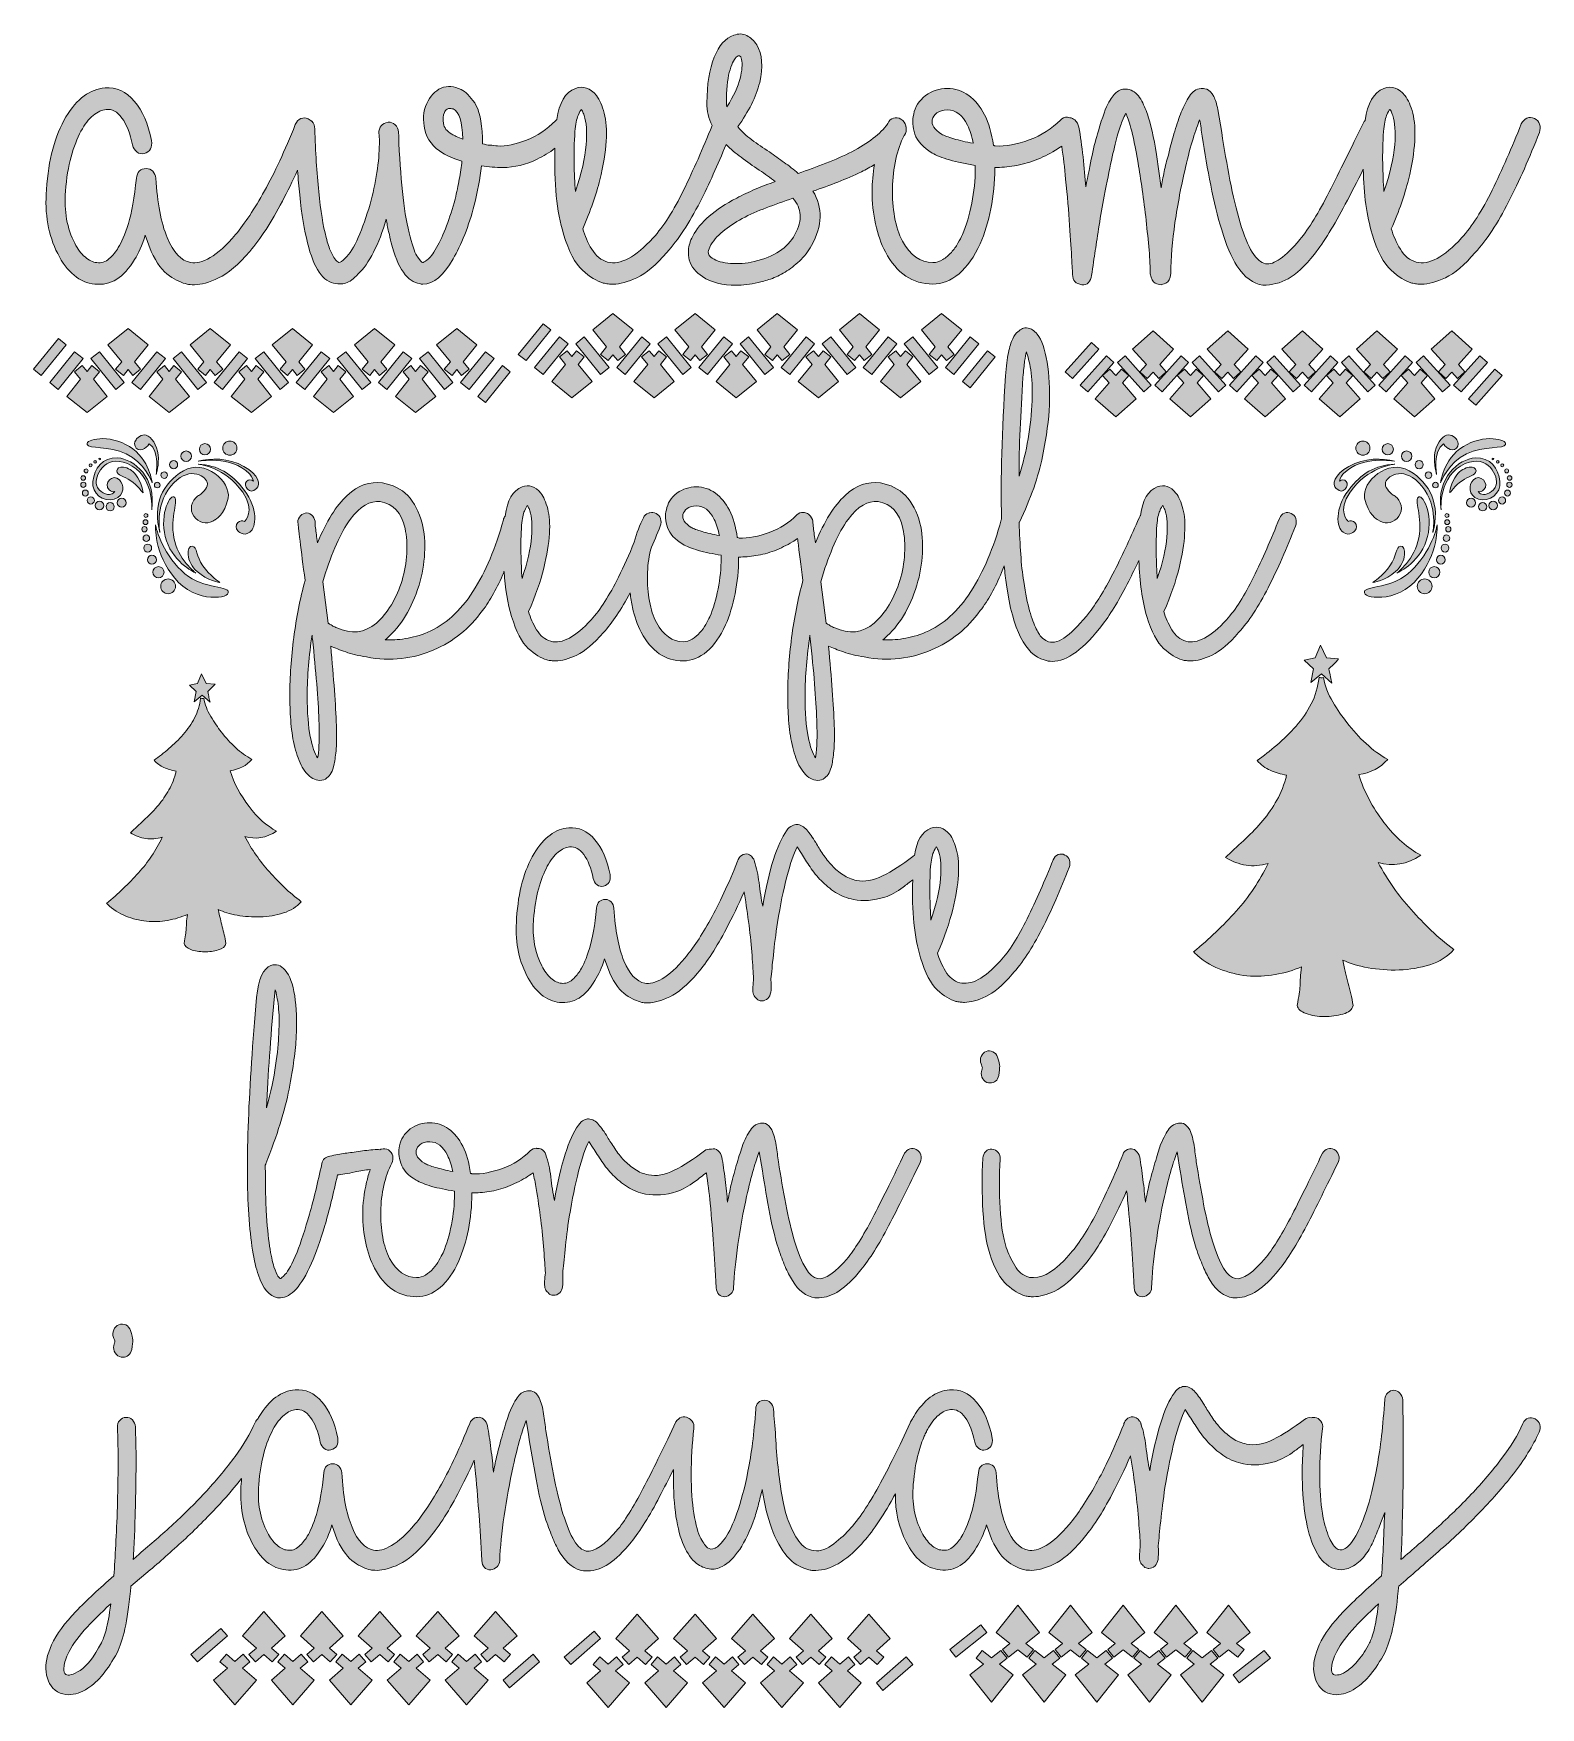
# Model space of a CAD drawing. Header units: inches. Extents: x 0.1 to 14.9, y -17.2 to -0.8.
import ezdxf

# ---------------------------------------------------------------- set-up
doc = ezdxf.new("R2010")
doc.units = ezdxf.units.IN
doc.header["$MEASUREMENT"] = 0
doc.layers.add('Layer 1', color=7, linetype='Continuous')

# ---------------------------------------------------------------- blocks, each defined once
blk = doc.blocks.new('block 2')
at = {"layer": 'Layer 1', "lineweight": 0}
for points, knots in [([(0.35, -2.945), (0.257, -2.766), (0.221, -2.556), (0.24, -2.317), (0.259, -2.026), (0.323, -1.788), (0.431, -1.605), (0.54, -1.426), (0.668, -1.331), (0.815, -1.321), (0.924, -1.31), (1.019, -1.354), (1.103, -1.453), (1.182, -1.544), (1.238, -1.672), (1.27, -1.837), (1.28, -1.904), (1.256, -1.946), (1.198, -1.964), (1.173, -1.971), (1.149, -1.966), (1.127, -1.948), (1.104, -1.931), (1.09, -1.908), (1.083, -1.88), (1.061, -1.767), (1.027, -1.679), (0.98, -1.616), (0.934, -1.553), (0.882, -1.525), (0.825, -1.532), (0.783, -1.535), (0.741, -1.555), (0.697, -1.59), (0.654, -1.625), (0.614, -1.677), (0.578, -1.745), (0.541, -1.814), (0.509, -1.897), (0.482, -1.996), (0.455, -2.094), (0.436, -2.207), (0.427, -2.333), (0.411, -2.53), (0.441, -2.701), (0.518, -2.845), (0.546, -2.901), (0.58, -2.946), (0.618, -2.979), (0.657, -3.013), (0.695, -3.031), (0.733, -3.034), (0.778, -3.042), (0.819, -3.028), (0.856, -2.995), (0.892, -2.962), (0.922, -2.926), (0.944, -2.887), (0.976, -2.838), (1.009, -2.759), (1.043, -2.652), (1.076, -2.545), (1.103, -2.396), (1.122, -2.207), (1.128, -2.143), (1.16, -2.112), (1.218, -2.112), (1.243, -2.112), (1.265, -2.121), (1.282, -2.138), (1.3, -2.156), (1.31, -2.179), (1.313, -2.207), (1.326, -2.449), (1.363, -2.643), (1.424, -2.789), (1.484, -2.935), (1.561, -3.017), (1.654, -3.034), (1.705, -3.045), (1.769, -3.028), (1.846, -2.984), (1.922, -2.94), (2.005, -2.865), (2.095, -2.758), (2.184, -2.65), (2.279, -2.508), (2.378, -2.331), (2.477, -2.153), (2.577, -1.936), (2.68, -1.679), (2.692, -1.651), (2.711, -1.632), (2.735, -1.621), (2.758, -1.611), (2.781, -1.613), (2.805, -1.625), (2.812, -1.627), (2.82, -1.631), (2.826, -1.636), (2.827, -1.636), (2.827, -1.636), (2.827, -1.636), (2.832, -1.64), (2.836, -1.643), (2.84, -1.648), (2.84, -1.648), (2.841, -1.648), (2.841, -1.648), (2.841, -1.648), (2.841, -1.648), (2.841, -1.648), (2.861, -1.669), (2.871, -1.694), (2.871, -1.721), (2.878, -1.946), (2.891, -2.152), (2.91, -2.338), (2.929, -2.525), (2.953, -2.674), (2.982, -2.787), (2.998, -2.846), (3.013, -2.892), (3.027, -2.924), (3.042, -2.955), (3.055, -2.98), (3.068, -2.998), (3.081, -3.015), (3.094, -3.027), (3.106, -3.034), (3.122, -3.034), (3.143, -3.02), (3.169, -2.992), (3.213, -2.95), (3.256, -2.882), (3.298, -2.787), (3.34, -2.692), (3.378, -2.583), (3.413, -2.46), (3.442, -2.358), (3.464, -2.255), (3.48, -2.151), (3.496, -2.048), (3.504, -1.953), (3.504, -1.869), (3.504, -1.852), (3.504, -1.835), (3.504, -1.819), (3.504, -1.803), (3.503, -1.787), (3.499, -1.769), (3.499, -1.702), (3.53, -1.665), (3.59, -1.658), (3.616, -1.655), (3.638, -1.663), (3.658, -1.682), (3.677, -1.701), (3.688, -1.725), (3.691, -1.753), (3.694, -1.771), (3.696, -1.789), (3.696, -1.808), (3.696, -1.828), (3.696, -1.846), (3.696, -1.864), (3.706, -2.064), (3.719, -2.241), (3.737, -2.394), (3.754, -2.547), (3.777, -2.676), (3.806, -2.781), (3.832, -2.883), (3.857, -2.95), (3.881, -2.982), (3.904, -3.013), (3.92, -3.031), (3.926, -3.034), (3.932, -3.034), (3.948, -3.026), (3.974, -3.008), (4, -2.991), (4.03, -2.95), (4.065, -2.887), (4.1, -2.827), (4.133, -2.756), (4.163, -2.673), (4.194, -2.591), (4.222, -2.504), (4.247, -2.412), (4.263, -2.342), (4.277, -2.276), (4.288, -2.215), (4.299, -2.153), (4.308, -2.094), (4.314, -2.038), (4.231, -2.013), (4.169, -1.987), (4.127, -1.959), (4.032, -1.903), (3.972, -1.827), (3.95, -1.732), (3.928, -1.637), (3.934, -1.551), (3.969, -1.474), (4.001, -1.4), (4.048, -1.35), (4.111, -1.323), (4.173, -1.297), (4.238, -1.301), (4.305, -1.337), (4.349, -1.358), (4.394, -1.402), (4.439, -1.468), (4.484, -1.535), (4.509, -1.648), (4.516, -1.806), (4.516, -1.806), (4.516, -1.869), (4.516, -1.869), (4.541, -1.876), (4.566, -1.881), (4.59, -1.882), (4.614, -1.884), (4.639, -1.887), (4.664, -1.89), (4.747, -1.894), (4.842, -1.874), (4.947, -1.832), (5.053, -1.79), (5.147, -1.727), (5.23, -1.642), (5.234, -1.638), (5.239, -1.633), (5.244, -1.63), (5.267, -1.466), (5.327, -1.364), (5.426, -1.326), (5.503, -1.298), (5.572, -1.321), (5.633, -1.395), (5.664, -1.437), (5.69, -1.495), (5.709, -1.569), (5.728, -1.642), (5.735, -1.734), (5.728, -1.843), (5.722, -1.952), (5.701, -2.078), (5.666, -2.222), (5.631, -2.367), (5.575, -2.527), (5.498, -2.702), (5.518, -2.769), (5.547, -2.836), (5.587, -2.903), (5.627, -2.969), (5.679, -3.012), (5.743, -3.029), (5.867, -3.061), (6.016, -2.982), (6.189, -2.792), (6.291, -2.679), (6.391, -2.523), (6.488, -2.323), (6.583, -2.127), (6.676, -1.916), (6.767, -1.69), (6.733, -1.619), (6.716, -1.546), (6.716, -1.468), (6.716, -1.286), (6.74, -1.136), (6.788, -1.02), (6.833, -0.904), (6.896, -0.832), (6.98, -0.804), (7.024, -0.786), (7.067, -0.787), (7.107, -0.807), (7.146, -0.826), (7.179, -0.857), (7.205, -0.899), (7.259, -0.99), (7.269, -1.113), (7.234, -1.268), (7.198, -1.409), (7.127, -1.553), (7.018, -1.7), (7.056, -1.746), (7.103, -1.789), (7.157, -1.83), (7.211, -1.87), (7.269, -1.91), (7.329, -1.948), (7.377, -1.983), (7.425, -2.018), (7.473, -2.051), (7.521, -2.084), (7.568, -2.121), (7.612, -2.159), (7.702, -2.128), (7.792, -2.094), (7.883, -2.059), (7.974, -2.024), (8.059, -1.986), (8.137, -1.946), (8.216, -1.905), (8.286, -1.861), (8.348, -1.814), (8.406, -1.77), (8.452, -1.723), (8.487, -1.675), (8.488, -1.673), (8.489, -1.671), (8.489, -1.669), (8.502, -1.641), (8.521, -1.623), (8.545, -1.616), (8.569, -1.609), (8.593, -1.613), (8.619, -1.627), (8.644, -1.644), (8.66, -1.666), (8.667, -1.692), (8.668, -1.695), (8.668, -1.698), (8.668, -1.701), (8.668, -1.703), (8.669, -1.704), (8.669, -1.706), (8.674, -1.734), (8.668, -1.76), (8.653, -1.785), (8.652, -1.786), (8.651, -1.787), (8.65, -1.788), (8.615, -1.855), (8.588, -1.932), (8.569, -2.019), (8.548, -2.113), (8.537, -2.208), (8.535, -2.304), (8.533, -2.401), (8.541, -2.495), (8.557, -2.586), (8.573, -2.678), (8.598, -2.757), (8.633, -2.824), (8.71, -2.964), (8.809, -3.034), (8.931, -3.034), (8.966, -3.034), (8.998, -3.025), (9.029, -3.005), (9.059, -2.986), (9.087, -2.962), (9.113, -2.934), (9.138, -2.906), (9.16, -2.876), (9.177, -2.845), (9.195, -2.813), (9.21, -2.785), (9.223, -2.76), (9.261, -2.669), (9.292, -2.566), (9.314, -2.452), (9.336, -2.338), (9.348, -2.224), (9.348, -2.112), (9.348, -2.112), (9.348, -2.08), (9.348, -2.08), (9.255, -2.066), (9.171, -2.048), (9.096, -2.027), (9.021, -2.006), (8.964, -1.983), (8.926, -1.959), (8.836, -1.906), (8.78, -1.845), (8.756, -1.774), (8.732, -1.704), (8.728, -1.639), (8.744, -1.579), (8.756, -1.509), (8.795, -1.447), (8.859, -1.395), (8.926, -1.349), (8.998, -1.326), (9.074, -1.326), (9.151, -1.326), (9.221, -1.349), (9.283, -1.395), (9.345, -1.44), (9.397, -1.504), (9.439, -1.584), (9.48, -1.665), (9.509, -1.765), (9.525, -1.885), (9.531, -1.885), (9.535, -1.886), (9.537, -1.888), (9.538, -1.889), (9.541, -1.89), (9.544, -1.89), (9.646, -1.894), (9.757, -1.874), (9.877, -1.83), (9.997, -1.786), (10.099, -1.721), (10.182, -1.637), (10.201, -1.616), (10.224, -1.606), (10.251, -1.608), (10.26, -1.609), (10.268, -1.611), (10.276, -1.613), (10.293, -1.614), (10.309, -1.621), (10.323, -1.634), (10.344, -1.654), (10.357, -1.678), (10.364, -1.706), (10.38, -1.794), (10.393, -1.89), (10.405, -1.996), (10.416, -2.101), (10.424, -2.2), (10.431, -2.291), (10.453, -2.179), (10.474, -2.077), (10.493, -1.985), (10.512, -1.894), (10.533, -1.813), (10.556, -1.743), (10.594, -1.605), (10.628, -1.511), (10.659, -1.46), (10.689, -1.41), (10.715, -1.375), (10.738, -1.358), (10.773, -1.333), (10.813, -1.326), (10.858, -1.337), (10.906, -1.351), (10.943, -1.382), (10.97, -1.431), (10.997, -1.481), (11.019, -1.53), (11.035, -1.579), (11.067, -1.667), (11.097, -1.799), (11.126, -1.975), (11.126, -1.975), (11.169, -2.302), (11.169, -2.302), (11.179, -2.249), (11.189, -2.195), (11.2, -2.141), (11.211, -2.086), (11.225, -2.033), (11.241, -1.98), (11.26, -1.895), (11.281, -1.817), (11.303, -1.745), (11.326, -1.673), (11.347, -1.611), (11.366, -1.558), (11.391, -1.502), (11.418, -1.45), (11.447, -1.402), (11.476, -1.355), (11.514, -1.33), (11.562, -1.326), (11.575, -1.323), (11.593, -1.325), (11.617, -1.334), (11.641, -1.343), (11.665, -1.366), (11.687, -1.405), (11.703, -1.437), (11.716, -1.479), (11.725, -1.532), (11.725, -1.532), (11.764, -1.758), (11.764, -1.758), (11.789, -1.917), (11.816, -2.072), (11.845, -2.225), (11.874, -2.378), (11.907, -2.518), (11.946, -2.644), (12.019, -2.894), (12.102, -3.027), (12.195, -3.045), (12.275, -3.059), (12.387, -2.98), (12.531, -2.808), (12.62, -2.699), (12.716, -2.543), (12.818, -2.341), (12.92, -2.139), (13.032, -1.913), (13.154, -1.663), (13.159, -1.654), (13.165, -1.646), (13.171, -1.639), (13.193, -1.47), (13.254, -1.365), (13.355, -1.326), (13.432, -1.298), (13.5, -1.321), (13.561, -1.395), (13.593, -1.437), (13.619, -1.495), (13.638, -1.569), (13.657, -1.642), (13.663, -1.734), (13.657, -1.843), (13.651, -1.952), (13.63, -2.078), (13.595, -2.222), (13.56, -2.367), (13.504, -2.527), (13.427, -2.702), (13.446, -2.769), (13.476, -2.836), (13.516, -2.903), (13.556, -2.969), (13.607, -3.012), (13.671, -3.029), (13.796, -3.061), (13.945, -2.982), (14.117, -2.792), (14.219, -2.679), (14.319, -2.523), (14.417, -2.323), (14.514, -2.122), (14.609, -1.906), (14.702, -1.674), (14.715, -1.646), (14.733, -1.627), (14.757, -1.616), (14.781, -1.605), (14.806, -1.607), (14.832, -1.621), (14.857, -1.632), (14.874, -1.65), (14.882, -1.677), (14.89, -1.703), (14.889, -1.73), (14.879, -1.758), (14.784, -2.004), (14.683, -2.231), (14.577, -2.439), (14.472, -2.646), (14.363, -2.811), (14.251, -2.934), (14.146, -3.057), (14.048, -3.14), (13.959, -3.182), (13.87, -3.224), (13.791, -3.245), (13.724, -3.245), (13.708, -3.245), (13.692, -3.245), (13.676, -3.243), (13.66, -3.241), (13.644, -3.238), (13.628, -3.235), (13.564, -3.217), (13.496, -3.175), (13.425, -3.108), (13.353, -3.042), (13.291, -2.924), (13.24, -2.755), (13.186, -2.579), (13.157, -2.366), (13.153, -2.116), (13.092, -2.239), (13.033, -2.355), (12.976, -2.462), (12.868, -2.668), (12.767, -2.831), (12.674, -2.95), (12.579, -3.07), (12.492, -3.15), (12.416, -3.193), (12.339, -3.235), (12.256, -3.256), (12.166, -3.256), (12.074, -3.242), (11.989, -3.179), (11.912, -3.066), (11.858, -2.978), (11.808, -2.86), (11.764, -2.713), (11.722, -2.579), (11.686, -2.433), (11.656, -2.275), (11.625, -2.117), (11.597, -1.957), (11.572, -1.795), (11.569, -1.767), (11.565, -1.74), (11.562, -1.714), (11.559, -1.687), (11.554, -1.66), (11.548, -1.632), (11.529, -1.681), (11.507, -1.743), (11.483, -1.819), (11.459, -1.895), (11.434, -1.989), (11.409, -2.101), (11.367, -2.28), (11.333, -2.461), (11.306, -2.642), (11.279, -2.823), (11.265, -2.989), (11.265, -3.14), (11.259, -3.193), (11.243, -3.224), (11.217, -3.235), (11.192, -3.245), (11.176, -3.251), (11.169, -3.251), (11.153, -3.251), (11.134, -3.245), (11.112, -3.235), (11.089, -3.224), (11.073, -3.194), (11.064, -3.145), (11.064, -3.082), (11.06, -3.004), (11.052, -2.911), (11.044, -2.817), (11.034, -2.721), (11.023, -2.621), (11.012, -2.52), (10.999, -2.42), (10.985, -2.32), (10.97, -2.22), (10.957, -2.133), (10.944, -2.059), (10.918, -1.901), (10.895, -1.787), (10.874, -1.716), (10.854, -1.646), (10.837, -1.597), (10.824, -1.569), (10.814, -1.586), (10.802, -1.613), (10.788, -1.648), (10.774, -1.683), (10.758, -1.732), (10.74, -1.795), (10.723, -1.859), (10.703, -1.938), (10.683, -2.033), (10.662, -2.128), (10.639, -2.244), (10.613, -2.381), (10.594, -2.479), (10.577, -2.575), (10.563, -2.668), (10.548, -2.761), (10.536, -2.844), (10.524, -2.916), (10.513, -2.988), (10.501, -3.07), (10.488, -3.161), (10.485, -3.189), (10.475, -3.212), (10.457, -3.23), (10.44, -3.247), (10.418, -3.254), (10.393, -3.251), (10.332, -3.244), (10.302, -3.21), (10.302, -3.15), (10.302, -3.147), (10.299, -3.1), (10.294, -3.011), (10.29, -2.921), (10.282, -2.807), (10.273, -2.668), (10.263, -2.529), (10.25, -2.378), (10.234, -2.215), (10.224, -2.104), (10.21, -1.996), (10.195, -1.891), (10.175, -1.906), (10.155, -1.92), (10.134, -1.932), (10.07, -1.971), (10.003, -2.004), (9.935, -2.03), (9.866, -2.056), (9.798, -2.075), (9.731, -2.085), (9.664, -2.096), (9.6, -2.101), (9.539, -2.101), (9.539, -2.101), (9.539, -2.112), (9.539, -2.112), (9.539, -2.245), (9.527, -2.376), (9.501, -2.505), (9.475, -2.633), (9.44, -2.748), (9.396, -2.85), (9.338, -2.976), (9.269, -3.074), (9.189, -3.143), (9.109, -3.211), (9.023, -3.245), (8.931, -3.245), (8.732, -3.245), (8.577, -3.14), (8.466, -2.929), (8.424, -2.848), (8.392, -2.757), (8.37, -2.655), (8.347, -2.553), (8.336, -2.446), (8.336, -2.333), (8.336, -2.249), (8.344, -2.161), (8.36, -2.071), (8.321, -2.097), (8.278, -2.121), (8.231, -2.143), (8.157, -2.179), (8.08, -2.212), (8.001, -2.244), (7.921, -2.275), (7.839, -2.305), (7.756, -2.333), (7.855, -2.495), (7.85, -2.672), (7.742, -2.866), (7.71, -2.926), (7.671, -2.976), (7.624, -3.019), (7.578, -3.061), (7.531, -3.097), (7.483, -3.127), (7.435, -3.157), (7.388, -3.179), (7.341, -3.195), (7.295, -3.211), (7.254, -3.223), (7.219, -3.23), (7.139, -3.247), (7.067, -3.256), (7.004, -3.256), (6.869, -3.256), (6.759, -3.228), (6.673, -3.172), (6.606, -3.129), (6.562, -3.075), (6.543, -3.008), (6.537, -2.98), (6.535, -2.947), (6.536, -2.908), (6.538, -2.869), (6.551, -2.825), (6.577, -2.776), (6.65, -2.636), (6.794, -2.511), (7.008, -2.402), (7.066, -2.37), (7.127, -2.341), (7.19, -2.315), (7.254, -2.288), (7.32, -2.263), (7.387, -2.238), (7.361, -2.221), (7.336, -2.202), (7.31, -2.183), (7.285, -2.164), (7.258, -2.145), (7.229, -2.128), (7.168, -2.085), (7.109, -2.043), (7.051, -2.001), (6.998, -1.962), (6.949, -1.92), (6.904, -1.875), (6.823, -2.076), (6.737, -2.264), (6.649, -2.439), (6.543, -2.646), (6.435, -2.811), (6.323, -2.934), (6.217, -3.057), (6.12, -3.14), (6.03, -3.182), (5.941, -3.224), (5.863, -3.245), (5.796, -3.245), (5.78, -3.245), (5.764, -3.245), (5.748, -3.243), (5.732, -3.241), (5.716, -3.238), (5.7, -3.235), (5.636, -3.217), (5.568, -3.175), (5.496, -3.108), (5.424, -3.042), (5.362, -2.924), (5.311, -2.755), (5.243, -2.533), (5.215, -2.252), (5.226, -1.913), (5.171, -1.954), (5.113, -1.99), (5.053, -2.019), (4.941, -2.074), (4.829, -2.101), (4.717, -2.101), (4.643, -2.101), (4.573, -2.096), (4.506, -2.085), (4.49, -2.212), (4.466, -2.34), (4.434, -2.47), (4.409, -2.572), (4.377, -2.669), (4.341, -2.76), (4.304, -2.852), (4.266, -2.931), (4.228, -2.998), (4.135, -3.163), (4.036, -3.245), (3.931, -3.245), (3.918, -3.245), (3.908, -3.244), (3.902, -3.24), (3.781, -3.226), (3.686, -3.092), (3.619, -2.839), (3.613, -2.804), (3.605, -2.767), (3.595, -2.729), (3.586, -2.69), (3.578, -2.65), (3.571, -2.607), (3.536, -2.73), (3.495, -2.839), (3.447, -2.932), (3.399, -3.025), (3.349, -3.096), (3.298, -3.145), (3.253, -3.194), (3.212, -3.224), (3.173, -3.235), (3.135, -3.245), (3.103, -3.247), (3.078, -3.24), (2.953, -3.226), (2.86, -3.092), (2.8, -2.839), (2.768, -2.72), (2.742, -2.563), (2.723, -2.37), (2.715, -2.293), (2.708, -2.212), (2.702, -2.128), (2.654, -2.234), (2.604, -2.336), (2.553, -2.433), (2.446, -2.637), (2.339, -2.801), (2.234, -2.924), (2.122, -3.054), (2.02, -3.141), (1.927, -3.185), (1.834, -3.229), (1.756, -3.251), (1.692, -3.251), (1.657, -3.251), (1.633, -3.249), (1.62, -3.245), (1.569, -3.235), (1.511, -3.208), (1.445, -3.164), (1.38, -3.12), (1.32, -3.04), (1.266, -2.924), (1.266, -2.924), (1.208, -2.766), (1.208, -2.766), (1.179, -2.864), (1.144, -2.943), (1.103, -3.003), (1, -3.182), (0.871, -3.263), (0.714, -3.245), (0.641, -3.238), (0.573, -3.209), (0.511, -3.158), (0.448, -3.107), (0.395, -3.036), (0.35, -2.945)], [0, 0, 0, 0, 1, 1, 1, 2, 2, 2, 3, 3, 3, 4, 4, 4, 5, 5, 5, 6, 6, 6, 7, 7, 7, 8, 8, 8, 9, 9, 9, 10, 10, 10, 11, 11, 11, 12, 12, 12, 13, 13, 13, 14, 14, 14, 15, 15, 15, 16, 16, 16, 17, 17, 17, 18, 18, 18, 19, 19, 19, 20, 20, 20, 21, 21, 21, 22, 22, 22, 23, 23, 23, 24, 24, 24, 25, 25, 25, 26, 26, 26, 27, 27, 27, 28, 28, 28, 29, 29, 29, 30, 30, 30, 31, 31, 31, 32, 32, 32, 33, 33, 33, 34, 34, 34, 35, 35, 35, 36, 36, 36, 37, 37, 37, 38, 38, 38, 39, 39, 39, 40, 40, 40, 41, 41, 41, 42, 42, 42, 43, 43, 43, 44, 44, 44, 45, 45, 45, 46, 46, 46, 47, 47, 47, 48, 48, 48, 49, 49, 49, 50, 50, 50, 51, 51, 51, 52, 52, 52, 53, 53, 53, 54, 54, 54, 55, 55, 55, 56, 56, 56, 57, 57, 57, 58, 58, 58, 59, 59, 59, 60, 60, 60, 61, 61, 61, 62, 62, 62, 63, 63, 63, 64, 64, 64, 65, 65, 65, 66, 66, 66, 67, 67, 67, 68, 68, 68, 69, 69, 69, 70, 70, 70, 71, 71, 71, 72, 72, 72, 73, 73, 73, 74, 74, 74, 75, 75, 75, 76, 76, 76, 77, 77, 77, 78, 78, 78, 79, 79, 79, 80, 80, 80, 81, 81, 81, 82, 82, 82, 83, 83, 83, 84, 84, 84, 85, 85, 85, 86, 86, 86, 87, 87, 87, 88, 88, 88, 89, 89, 89, 90, 90, 90, 91, 91, 91, 92, 92, 92, 93, 93, 93, 94, 94, 94, 95, 95, 95, 96, 96, 96, 97, 97, 97, 98, 98, 98, 99, 99, 99, 100, 100, 100, 101, 101, 101, 102, 102, 102, 103, 103, 103, 104, 104, 104, 105, 105, 105, 106, 106, 106, 107, 107, 107, 108, 108, 108, 109, 109, 109, 110, 110, 110, 111, 111, 111, 112, 112, 112, 113, 113, 113, 114, 114, 114, 115, 115, 115, 116, 116, 116, 117, 117, 117, 118, 118, 118, 119, 119, 119, 120, 120, 120, 121, 121, 121, 122, 122, 122, 123, 123, 123, 124, 124, 124, 125, 125, 125, 126, 126, 126, 127, 127, 127, 128, 128, 128, 129, 129, 129, 130, 130, 130, 131, 131, 131, 132, 132, 132, 133, 133, 133, 134, 134, 134, 135, 135, 135, 136, 136, 136, 137, 137, 137, 138, 138, 138, 139, 139, 139, 140, 140, 140, 141, 141, 141, 142, 142, 142, 143, 143, 143, 144, 144, 144, 145, 145, 145, 146, 146, 146, 147, 147, 147, 148, 148, 148, 149, 149, 149, 150, 150, 150, 151, 151, 151, 152, 152, 152, 153, 153, 153, 154, 154, 154, 155, 155, 155, 156, 156, 156, 157, 157, 157, 158, 158, 158, 159, 159, 159, 160, 160, 160, 161, 161, 161, 162, 162, 162, 163, 163, 163, 164, 164, 164, 165, 165, 165, 166, 166, 166, 167, 167, 167, 168, 168, 168, 169, 169, 169, 170, 170, 170, 171, 171, 171, 172, 172, 172, 173, 173, 173, 174, 174, 174, 175, 175, 175, 176, 176, 176, 177, 177, 177, 178, 178, 178, 179, 179, 179, 180, 180, 180, 181, 181, 181, 182, 182, 182, 183, 183, 183, 184, 184, 184, 185, 185, 185, 186, 186, 186, 187, 187, 187, 188, 188, 188, 189, 189, 189, 190, 190, 190, 191, 191, 191, 192, 192, 192, 193, 193, 193, 194, 194, 194, 195, 195, 195, 196, 196, 196, 197, 197, 197, 198, 198, 198, 199, 199, 199, 200, 200, 200, 201, 201, 201, 202, 202, 202, 203, 203, 203, 204, 204, 204, 205, 205, 205, 206, 206, 206, 207, 207, 207, 208, 208, 208, 209, 209, 209, 210, 210, 210, 211, 211, 211, 212, 212, 212, 213, 213, 213, 214, 214, 214, 215, 215, 215, 216, 216, 216, 217, 217, 217, 218, 218, 218, 219, 219, 219, 220, 220, 220, 221, 221, 221, 222, 222, 222, 223, 223, 223, 224, 224, 224, 225, 225, 225, 226, 226, 226, 227, 227, 227, 228, 228, 228, 229, 229, 229, 230, 230, 230, 231, 231, 231, 232, 232, 232, 233, 233, 233, 234, 234, 234, 235, 235, 235, 236, 236, 236, 237, 237, 237, 238, 238, 238, 239, 239, 239, 240, 240, 240, 241, 241, 241, 242, 242, 242, 243, 243, 243, 244, 244, 244, 245, 245, 245, 246, 246, 246, 247, 247, 247, 248, 248, 248, 249, 249, 249, 250, 250, 250, 251, 251, 251, 252, 252, 252, 253, 253, 253, 254, 254, 254, 255, 255, 255, 256, 256, 256, 257, 257, 257, 258, 258, 258, 259, 259, 259, 260, 260, 260, 261, 261, 261, 262, 262, 262, 263, 263, 263, 264, 264, 264, 265, 265, 265, 266, 266, 266, 267, 267, 267, 268, 268, 268, 269, 269, 269, 270, 270, 270, 271, 271, 271, 272, 272, 272, 273, 273, 273, 274, 274, 274, 275, 275, 275, 276, 276, 276, 277, 277, 277, 278, 278, 278, 279, 279, 279, 280, 280, 280, 281, 281, 281, 282, 282, 282, 283, 283, 283, 284, 284, 284, 285, 285, 285, 286, 286, 286, 287, 287, 287, 288, 288, 288, 289, 289, 289, 290, 290, 290, 291, 291, 291, 292, 292, 292, 293, 293, 293, 294, 294, 294, 295, 295, 295, 296, 296, 296, 297, 297, 297, 298, 298, 298, 299, 299, 299, 300, 300, 300, 301, 301, 301, 302, 302, 302, 303, 303, 303, 303]), ([(6.908, -1.468), (6.908, -1.486), (6.909, -1.498), (6.912, -1.505), (6.98, -1.4), (7.023, -1.308), (7.042, -1.228), (7.061, -1.149), (7.066, -1.087), (7.056, -1.041), (7.047, -0.999), (7.029, -0.992), (7.004, -1.02), (6.978, -1.045), (6.956, -1.094), (6.936, -1.168), (6.917, -1.242), (6.908, -1.342), (6.908, -1.468)], [0, 0, 0, 0, 1, 1, 1, 2, 2, 2, 3, 3, 3, 4, 4, 4, 5, 5, 5, 6, 6, 6, 6]), ([(4.324, -1.822), (4.317, -1.653), (4.286, -1.555), (4.228, -1.526), (4.225, -1.526), (4.22, -1.526), (4.214, -1.524), (4.207, -1.522), (4.201, -1.521), (4.194, -1.521), (4.188, -1.521), (4.179, -1.524), (4.168, -1.529), (4.157, -1.534), (4.148, -1.546), (4.142, -1.563), (4.129, -1.591), (4.126, -1.627), (4.132, -1.669), (4.139, -1.711), (4.166, -1.746), (4.214, -1.774), (4.226, -1.781), (4.242, -1.789), (4.259, -1.798), (4.277, -1.807), (4.298, -1.815), (4.324, -1.822)], [0, 0, 0, 0, 1, 1, 1, 2, 2, 2, 3, 3, 3, 4, 4, 4, 5, 5, 5, 6, 6, 6, 7, 7, 7, 8, 8, 8, 9, 9, 9, 9]), ([(5.414, -2.059), (5.416, -2.157), (5.42, -2.251), (5.426, -2.338), (5.487, -2.159), (5.522, -2.006), (5.532, -1.88), (5.541, -1.753), (5.535, -1.656), (5.513, -1.59), (5.506, -1.572), (5.501, -1.559), (5.496, -1.55), (5.491, -1.541), (5.487, -1.535), (5.484, -1.532), (5.478, -1.539), (5.467, -1.559), (5.453, -1.592), (5.438, -1.626), (5.428, -1.678), (5.422, -1.748), (5.415, -1.857), (5.413, -1.961), (5.414, -2.059)], [0, 0, 0, 0, 1, 1, 1, 2, 2, 2, 3, 3, 3, 4, 4, 4, 5, 5, 5, 6, 6, 6, 7, 7, 7, 8, 8, 8, 8]), ([(9.328, -1.864), (9.316, -1.797), (9.296, -1.737), (9.271, -1.685), (9.223, -1.586), (9.157, -1.537), (9.074, -1.537), (9.03, -1.537), (8.995, -1.547), (8.971, -1.566), (8.947, -1.585), (8.932, -1.607), (8.926, -1.632), (8.916, -1.681), (8.946, -1.729), (9.017, -1.774), (9.042, -1.788), (9.082, -1.803), (9.137, -1.819), (9.191, -1.835), (9.255, -1.85), (9.328, -1.864)], [0, 0, 0, 0, 1, 1, 1, 2, 2, 2, 3, 3, 3, 4, 4, 4, 5, 5, 5, 6, 6, 6, 7, 7, 7, 7]), ([(13.343, -2.059), (13.345, -2.157), (13.349, -2.251), (13.355, -2.338), (13.416, -2.159), (13.451, -2.006), (13.461, -1.88), (13.47, -1.753), (13.464, -1.656), (13.441, -1.59), (13.435, -1.572), (13.429, -1.559), (13.425, -1.55), (13.42, -1.541), (13.416, -1.535), (13.413, -1.532), (13.406, -1.539), (13.396, -1.559), (13.381, -1.592), (13.367, -1.626), (13.357, -1.678), (13.35, -1.748), (13.344, -1.857), (13.341, -1.961), (13.343, -2.059)], [0, 0, 0, 0, 1, 1, 1, 2, 2, 2, 3, 3, 3, 4, 4, 4, 5, 5, 5, 6, 6, 6, 7, 7, 7, 8, 8, 8, 8]), ([(7.298, -2.497), (7.214, -2.528), (7.135, -2.563), (7.063, -2.602), (6.992, -2.641), (6.928, -2.683), (6.872, -2.729), (6.816, -2.774), (6.773, -2.825), (6.745, -2.882), (6.719, -2.927), (6.727, -2.964), (6.769, -2.992), (6.813, -3.02), (6.873, -3.037), (6.948, -3.042), (7.023, -3.048), (7.101, -3.042), (7.181, -3.024), (7.376, -2.978), (7.508, -2.89), (7.579, -2.76), (7.617, -2.686), (7.635, -2.621), (7.631, -2.565), (7.628, -2.509), (7.604, -2.454), (7.56, -2.402), (7.47, -2.433), (7.383, -2.465), (7.298, -2.497)], [0, 0, 0, 0, 1, 1, 1, 2, 2, 2, 3, 3, 3, 4, 4, 4, 5, 5, 5, 6, 6, 6, 7, 7, 7, 8, 8, 8, 9, 9, 9, 10, 10, 10, 10])]:
    blk.add_open_spline(points, degree=3, knots=knots, dxfattribs=at)
blk = doc.blocks.new('block 3')
at = {"layer": 'Layer 1', "lineweight": 0}
for points, knots in [([(5.326, -12.715), (5.316, -12.812), (5.308, -12.89), (5.302, -12.949), (5.305, -13.012), (5.305, -13.056), (5.3, -13.081), (5.296, -13.106), (5.287, -13.126), (5.273, -13.141), (5.253, -13.157), (5.233, -13.165), (5.213, -13.165), (5.204, -13.165), (5.191, -13.162), (5.174, -13.156), (5.169, -13.149), (5.161, -13.141), (5.151, -13.132), (5.141, -13.123), (5.133, -13.109), (5.128, -13.09), (5.125, -13.074), (5.124, -13.053), (5.125, -13.027), (5.127, -13), (5.129, -12.973), (5.132, -12.944), (5.129, -12.888), (5.124, -12.813), (5.117, -12.719), (5.11, -12.626), (5.1, -12.527), (5.087, -12.424), (5.074, -12.321), (5.059, -12.218), (5.042, -12.117), (5.033, -12.062), (5.023, -12.01), (5.011, -11.962), (4.988, -11.98), (4.964, -11.996), (4.94, -12.011), (4.883, -12.046), (4.824, -12.074), (4.763, -12.098), (4.702, -12.121), (4.641, -12.138), (4.582, -12.147), (4.522, -12.157), (4.465, -12.161), (4.411, -12.161), (4.411, -12.161), (4.411, -12.171), (4.411, -12.171), (4.411, -12.289), (4.4, -12.406), (4.377, -12.52), (4.354, -12.634), (4.323, -12.737), (4.283, -12.827), (4.232, -12.94), (4.171, -13.027), (4.1, -13.088), (4.029, -13.149), (3.952, -13.179), (3.87, -13.179), (3.693, -13.179), (3.556, -13.085), (3.456, -12.898), (3.419, -12.826), (3.391, -12.744), (3.371, -12.654), (3.351, -12.563), (3.341, -12.468), (3.341, -12.368), (3.341, -12.268), (3.354, -12.163), (3.379, -12.053), (3.39, -12.01), (3.401, -11.969), (3.414, -11.93), (3.365, -11.937), (3.316, -11.945), (3.266, -11.955), (3.191, -11.971), (3.134, -11.98), (3.094, -11.983), (3.054, -12.168), (3.013, -12.333), (2.97, -12.48), (2.927, -12.627), (2.883, -12.751), (2.838, -12.851), (2.738, -13.076), (2.638, -13.188), (2.535, -13.188), (2.535, -13.188), (2.505, -13.188), (2.505, -13.188), (2.426, -13.173), (2.363, -13.099), (2.318, -12.968), (2.272, -12.837), (2.241, -12.638), (2.224, -12.372), (2.207, -12.116), (2.205, -11.808), (2.22, -11.448), (2.234, -11.089), (2.261, -10.687), (2.301, -10.243), (2.318, -10.062), (2.365, -9.957), (2.441, -9.929), (2.493, -9.91), (2.539, -9.926), (2.582, -9.976), (2.625, -10.029), (2.655, -10.112), (2.674, -10.226), (2.692, -10.341), (2.697, -10.474), (2.689, -10.628), (2.683, -10.759), (2.66, -10.93), (2.619, -11.141), (2.579, -11.352), (2.502, -11.597), (2.39, -11.875), (2.39, -11.878), (2.389, -11.881), (2.388, -11.882), (2.387, -11.884), (2.386, -11.886), (2.386, -11.889), (2.386, -11.971), (2.387, -12.047), (2.388, -12.119), (2.389, -12.191), (2.392, -12.261), (2.394, -12.33), (2.403, -12.477), (2.414, -12.594), (2.428, -12.682), (2.441, -12.769), (2.456, -12.837), (2.471, -12.884), (2.486, -12.93), (2.499, -12.962), (2.51, -12.977), (2.521, -12.993), (2.528, -13.001), (2.531, -13.001), (2.537, -13.001), (2.554, -12.987), (2.582, -12.959), (2.61, -12.93), (2.649, -12.859), (2.697, -12.743), (2.737, -12.64), (2.777, -12.515), (2.819, -12.37), (2.86, -12.225), (2.9, -12.06), (2.94, -11.875), (2.949, -11.831), (2.974, -11.806), (3.017, -11.8), (3.074, -11.788), (3.124, -11.778), (3.168, -11.772), (3.212, -11.766), (3.262, -11.759), (3.318, -11.751), (3.373, -11.743), (3.428, -11.738), (3.482, -11.734), (3.492, -11.733), (3.501, -11.734), (3.51, -11.737), (3.515, -11.734), (3.521, -11.731), (3.526, -11.73), (3.548, -11.723), (3.57, -11.727), (3.593, -11.739), (3.615, -11.755), (3.629, -11.774), (3.635, -11.798), (3.641, -11.821), (3.638, -11.845), (3.627, -11.87), (3.593, -11.933), (3.566, -12.006), (3.548, -12.089), (3.529, -12.171), (3.519, -12.256), (3.518, -12.342), (3.516, -12.428), (3.523, -12.511), (3.537, -12.593), (3.551, -12.674), (3.574, -12.744), (3.605, -12.804), (3.674, -12.929), (3.762, -12.991), (3.87, -12.991), (3.901, -12.991), (3.93, -12.983), (3.957, -12.966), (3.984, -12.948), (4.009, -12.927), (4.032, -12.902), (4.054, -12.877), (4.074, -12.851), (4.089, -12.823), (4.105, -12.794), (4.118, -12.769), (4.13, -12.747), (4.164, -12.666), (4.191, -12.575), (4.211, -12.473), (4.231, -12.372), (4.241, -12.271), (4.241, -12.171), (4.241, -12.171), (4.241, -12.142), (4.241, -12.142), (4.158, -12.13), (4.084, -12.114), (4.017, -12.096), (3.95, -12.077), (3.9, -12.056), (3.865, -12.035), (3.786, -11.988), (3.735, -11.933), (3.714, -11.87), (3.693, -11.808), (3.689, -11.75), (3.703, -11.697), (3.715, -11.634), (3.749, -11.58), (3.806, -11.533), (3.865, -11.492), (3.929, -11.472), (3.998, -11.472), (4.066, -11.472), (4.128, -11.492), (4.183, -11.533), (4.239, -11.573), (4.285, -11.63), (4.322, -11.702), (4.359, -11.774), (4.384, -11.863), (4.398, -11.969), (4.404, -11.969), (4.408, -11.97), (4.409, -11.971), (4.41, -11.973), (4.413, -11.974), (4.415, -11.974), (4.506, -11.977), (4.605, -11.959), (4.712, -11.92), (4.818, -11.881), (4.909, -11.824), (4.983, -11.748), (5, -11.73), (5.02, -11.721), (5.044, -11.723), (5.047, -11.723), (5.049, -11.723), (5.052, -11.724), (5.066, -11.722), (5.08, -11.725), (5.093, -11.732), (5.113, -11.743), (5.128, -11.761), (5.136, -11.786), (5.159, -11.849), (5.175, -11.921), (5.185, -12.004), (5.195, -12.087), (5.207, -12.164), (5.221, -12.236), (5.284, -11.874), (5.362, -11.627), (5.456, -11.495), (5.473, -11.47), (5.491, -11.454), (5.509, -11.446), (5.528, -11.438), (5.543, -11.434), (5.554, -11.434), (5.594, -11.437), (5.627, -11.455), (5.654, -11.488), (5.681, -11.521), (5.71, -11.562), (5.742, -11.612), (5.761, -11.647), (5.785, -11.684), (5.812, -11.725), (5.839, -11.766), (5.869, -11.803), (5.901, -11.838), (5.934, -11.872), (5.97, -11.903), (6.01, -11.929), (6.05, -11.956), (6.094, -11.974), (6.142, -11.983), (6.219, -11.999), (6.304, -11.984), (6.396, -11.938), (6.488, -11.893), (6.587, -11.83), (6.692, -11.748), (6.712, -11.733), (6.733, -11.728), (6.755, -11.732), (6.757, -11.731), (6.759, -11.73), (6.761, -11.73), (6.783, -11.723), (6.805, -11.729), (6.825, -11.746), (6.844, -11.763), (6.857, -11.784), (6.863, -11.809), (6.874, -11.875), (6.885, -11.948), (6.895, -12.028), (6.905, -12.107), (6.913, -12.182), (6.918, -12.25), (6.924, -12.222), (6.93, -12.194), (6.935, -12.166), (6.941, -12.138), (6.947, -12.111), (6.952, -12.086), (6.972, -12.005), (6.992, -11.931), (7.012, -11.866), (7.032, -11.8), (7.051, -11.741), (7.068, -11.687), (7.099, -11.616), (7.127, -11.563), (7.153, -11.53), (7.178, -11.498), (7.208, -11.48), (7.242, -11.476), (7.254, -11.473), (7.27, -11.475), (7.291, -11.481), (7.313, -11.487), (7.333, -11.508), (7.353, -11.542), (7.373, -11.586), (7.387, -11.637), (7.396, -11.695), (7.404, -11.752), (7.411, -11.806), (7.417, -11.856), (7.44, -11.997), (7.464, -12.135), (7.49, -12.271), (7.515, -12.407), (7.545, -12.532), (7.579, -12.644), (7.647, -12.866), (7.721, -12.985), (7.801, -13.001), (7.875, -13.013), (7.976, -12.943), (8.104, -12.79), (8.18, -12.693), (8.265, -12.554), (8.357, -12.375), (8.45, -12.195), (8.549, -11.994), (8.654, -11.772), (8.668, -11.75), (8.686, -11.735), (8.707, -11.727), (8.728, -11.72), (8.749, -11.722), (8.769, -11.734), (8.792, -11.747), (8.807, -11.765), (8.814, -11.788), (8.821, -11.812), (8.819, -11.836), (8.807, -11.861), (8.696, -12.092), (8.593, -12.3), (8.498, -12.483), (8.403, -12.665), (8.313, -12.81), (8.227, -12.916), (8.08, -13.098), (7.943, -13.188), (7.818, -13.188), (7.818, -13.188), (7.775, -13.188), (7.775, -13.188), (7.69, -13.176), (7.616, -13.12), (7.554, -13.02), (7.528, -12.979), (7.505, -12.933), (7.483, -12.881), (7.462, -12.83), (7.44, -12.771), (7.417, -12.705), (7.38, -12.586), (7.349, -12.457), (7.323, -12.316), (7.298, -12.175), (7.274, -12.033), (7.251, -11.889), (7.251, -11.889), (7.23, -11.758), (7.23, -11.758), (7.213, -11.802), (7.193, -11.86), (7.172, -11.931), (7.151, -12.003), (7.129, -12.091), (7.106, -12.194), (7.072, -12.35), (7.043, -12.508), (7.021, -12.665), (6.998, -12.823), (6.984, -12.965), (6.978, -13.09), (6.978, -13.115), (6.97, -13.135), (6.952, -13.151), (6.935, -13.167), (6.915, -13.176), (6.893, -13.179), (6.842, -13.179), (6.813, -13.149), (6.807, -13.09), (6.799, -12.927), (6.79, -12.785), (6.782, -12.663), (6.773, -12.541), (6.762, -12.407), (6.748, -12.262), (6.738, -12.159), (6.725, -12.059), (6.711, -11.962), (6.673, -11.992), (6.636, -12.021), (6.599, -12.049), (6.536, -12.096), (6.476, -12.128), (6.42, -12.147), (6.309, -12.182), (6.206, -12.189), (6.113, -12.171), (6.047, -12.158), (5.988, -12.135), (5.936, -12.1), (5.883, -12.066), (5.836, -12.028), (5.795, -11.985), (5.754, -11.943), (5.717, -11.899), (5.686, -11.852), (5.655, -11.805), (5.626, -11.761), (5.601, -11.72), (5.601, -11.72), (5.558, -11.655), (5.558, -11.655), (5.524, -11.723), (5.491, -11.821), (5.458, -11.948), (5.425, -12.074), (5.395, -12.224), (5.366, -12.396), (5.349, -12.511), (5.336, -12.618), (5.326, -12.715)], [0, 0, 0, 0, 1, 1, 1, 2, 2, 2, 3, 3, 3, 4, 4, 4, 5, 5, 5, 6, 6, 6, 7, 7, 7, 8, 8, 8, 9, 9, 9, 10, 10, 10, 11, 11, 11, 12, 12, 12, 13, 13, 13, 14, 14, 14, 15, 15, 15, 16, 16, 16, 17, 17, 17, 18, 18, 18, 19, 19, 19, 20, 20, 20, 21, 21, 21, 22, 22, 22, 23, 23, 23, 24, 24, 24, 25, 25, 25, 26, 26, 26, 27, 27, 27, 28, 28, 28, 29, 29, 29, 30, 30, 30, 31, 31, 31, 32, 32, 32, 33, 33, 33, 34, 34, 34, 35, 35, 35, 36, 36, 36, 37, 37, 37, 38, 38, 38, 39, 39, 39, 40, 40, 40, 41, 41, 41, 42, 42, 42, 43, 43, 43, 44, 44, 44, 45, 45, 45, 46, 46, 46, 47, 47, 47, 48, 48, 48, 49, 49, 49, 50, 50, 50, 51, 51, 51, 52, 52, 52, 53, 53, 53, 54, 54, 54, 55, 55, 55, 56, 56, 56, 57, 57, 57, 58, 58, 58, 59, 59, 59, 60, 60, 60, 61, 61, 61, 62, 62, 62, 63, 63, 63, 64, 64, 64, 65, 65, 65, 66, 66, 66, 67, 67, 67, 68, 68, 68, 69, 69, 69, 70, 70, 70, 71, 71, 71, 72, 72, 72, 73, 73, 73, 74, 74, 74, 75, 75, 75, 76, 76, 76, 77, 77, 77, 78, 78, 78, 79, 79, 79, 80, 80, 80, 81, 81, 81, 82, 82, 82, 83, 83, 83, 84, 84, 84, 85, 85, 85, 86, 86, 86, 87, 87, 87, 88, 88, 88, 89, 89, 89, 90, 90, 90, 91, 91, 91, 92, 92, 92, 93, 93, 93, 94, 94, 94, 95, 95, 95, 96, 96, 96, 97, 97, 97, 98, 98, 98, 99, 99, 99, 100, 100, 100, 101, 101, 101, 102, 102, 102, 103, 103, 103, 104, 104, 104, 105, 105, 105, 106, 106, 106, 107, 107, 107, 108, 108, 108, 109, 109, 109, 110, 110, 110, 111, 111, 111, 112, 112, 112, 113, 113, 113, 114, 114, 114, 115, 115, 115, 116, 116, 116, 117, 117, 117, 118, 118, 118, 119, 119, 119, 120, 120, 120, 121, 121, 121, 122, 122, 122, 123, 123, 123, 124, 124, 124, 125, 125, 125, 126, 126, 126, 127, 127, 127, 128, 128, 128, 129, 129, 129, 130, 130, 130, 131, 131, 131, 132, 132, 132, 133, 133, 133, 134, 134, 134, 135, 135, 135, 136, 136, 136, 137, 137, 137, 138, 138, 138, 139, 139, 139, 140, 140, 140, 141, 141, 141, 142, 142, 142, 143, 143, 143, 144, 144, 144, 145, 145, 145, 146, 146, 146, 147, 147, 147, 148, 148, 148, 149, 149, 149, 150, 150, 150, 151, 151, 151, 152, 152, 152, 153, 153, 153, 154, 154, 154, 155, 155, 155, 156, 156, 156, 157, 157, 157, 158, 158, 158, 159, 159, 159, 160, 160, 160, 161, 161, 161, 162, 162, 162, 163, 163, 163, 163]), ([(2.399, -11.326), (2.44, -11.17), (2.469, -11.031), (2.487, -10.909), (2.505, -10.787), (2.515, -10.684), (2.518, -10.599), (2.524, -10.49), (2.522, -10.4), (2.514, -10.33), (2.505, -10.259), (2.495, -10.205), (2.484, -10.168), (2.484, -10.168), (2.472, -10.262), (2.472, -10.262), (2.437, -10.646), (2.412, -11.001), (2.399, -11.326)], [0, 0, 0, 0, 1, 1, 1, 2, 2, 2, 3, 3, 3, 4, 4, 4, 5, 5, 5, 6, 6, 6, 6]), ([(4.224, -11.95), (4.212, -11.891), (4.195, -11.838), (4.172, -11.791), (4.13, -11.703), (4.072, -11.659), (3.998, -11.659), (3.958, -11.659), (3.927, -11.668), (3.906, -11.685), (3.885, -11.702), (3.871, -11.722), (3.865, -11.744), (3.857, -11.788), (3.884, -11.83), (3.946, -11.87), (3.969, -11.883), (4.005, -11.896), (4.053, -11.91), (4.101, -11.924), (4.158, -11.938), (4.224, -11.95)], [0, 0, 0, 0, 1, 1, 1, 2, 2, 2, 3, 3, 3, 4, 4, 4, 5, 5, 5, 6, 6, 6, 7, 7, 7, 7])]:
    blk.add_open_spline(points, degree=3, knots=knots, dxfattribs=at)
blk = doc.blocks.new('block 4')
at = {"layer": 'Layer 1', "lineweight": 0}
for points, knots in [([(4.903, -5.234), (4.972, -5.209), (5.033, -5.229), (5.087, -5.295), (5.115, -5.332), (5.138, -5.384), (5.155, -5.449), (5.172, -5.515), (5.178, -5.596), (5.172, -5.693), (5.166, -5.79), (5.148, -5.903), (5.117, -6.031), (5.085, -6.159), (5.036, -6.302), (4.967, -6.458), (4.984, -6.517), (5.011, -6.577), (5.046, -6.636), (5.082, -6.696), (5.128, -6.733), (5.185, -6.749), (5.296, -6.777), (5.428, -6.706), (5.581, -6.538), (5.672, -6.438), (5.761, -6.298), (5.848, -6.12), (5.901, -6.011), (5.953, -5.898), (6.004, -5.778), (6.028, -5.685), (6.058, -5.605), (6.093, -5.539), (6.104, -5.514), (6.121, -5.498), (6.142, -5.492), (6.147, -5.49), (6.153, -5.489), (6.158, -5.489), (6.177, -5.483), (6.197, -5.485), (6.217, -5.496), (6.239, -5.506), (6.254, -5.522), (6.261, -5.546), (6.268, -5.569), (6.268, -5.593), (6.259, -5.618), (6.228, -5.7), (6.195, -5.779), (6.162, -5.855), (6.144, -5.937), (6.135, -6.019), (6.133, -6.104), (6.132, -6.19), (6.138, -6.273), (6.153, -6.355), (6.167, -6.436), (6.189, -6.506), (6.221, -6.566), (6.289, -6.691), (6.377, -6.753), (6.485, -6.753), (6.516, -6.753), (6.546, -6.745), (6.573, -6.728), (6.6, -6.71), (6.624, -6.689), (6.647, -6.664), (6.67, -6.639), (6.689, -6.613), (6.705, -6.584), (6.72, -6.556), (6.734, -6.531), (6.745, -6.509), (6.779, -6.428), (6.806, -6.337), (6.826, -6.235), (6.846, -6.133), (6.856, -6.033), (6.856, -5.933), (6.856, -5.933), (6.856, -5.904), (6.856, -5.904), (6.774, -5.892), (6.699, -5.876), (6.632, -5.857), (6.565, -5.839), (6.515, -5.818), (6.481, -5.797), (6.401, -5.75), (6.351, -5.695), (6.33, -5.632), (6.308, -5.57), (6.305, -5.512), (6.319, -5.459), (6.33, -5.396), (6.364, -5.342), (6.421, -5.295), (6.481, -5.254), (6.545, -5.234), (6.613, -5.234), (6.681, -5.234), (6.743, -5.254), (6.799, -5.295), (6.854, -5.335), (6.9, -5.392), (6.937, -5.464), (6.974, -5.535), (7, -5.625), (7.014, -5.731), (7.02, -5.731), (7.023, -5.732), (7.025, -5.733), (7.026, -5.735), (7.028, -5.736), (7.031, -5.736), (7.122, -5.739), (7.221, -5.721), (7.327, -5.682), (7.434, -5.643), (7.524, -5.585), (7.598, -5.51), (7.615, -5.492), (7.636, -5.483), (7.66, -5.485), (7.668, -5.485), (7.676, -5.487), (7.683, -5.49), (7.696, -5.491), (7.708, -5.497), (7.72, -5.508), (7.738, -5.525), (7.75, -5.546), (7.756, -5.571), (7.756, -5.593), (7.757, -5.615), (7.76, -5.637), (7.763, -5.656), (7.766, -5.678), (7.769, -5.703), (7.771, -5.728), (7.776, -5.754), (7.781, -5.782), (7.867, -5.573), (7.963, -5.418), (8.071, -5.318), (8.179, -5.218), (8.294, -5.177), (8.417, -5.196), (8.516, -5.212), (8.599, -5.253), (8.664, -5.32), (8.729, -5.388), (8.776, -5.478), (8.805, -5.59), (8.827, -5.681), (8.836, -5.779), (8.83, -5.883), (8.825, -5.988), (8.806, -6.094), (8.775, -6.2), (8.704, -6.425), (8.599, -6.599), (8.459, -6.72), (8.459, -6.72), (8.442, -6.735), (8.442, -6.735), (8.502, -6.738), (8.568, -6.734), (8.641, -6.723), (8.713, -6.712), (8.786, -6.691), (8.86, -6.66), (9.031, -6.588), (9.178, -6.455), (9.304, -6.261), (9.429, -6.067), (9.528, -5.833), (9.602, -5.557), (9.603, -5.554), (9.604, -5.551), (9.605, -5.547), (9.595, -5.159), (9.608, -4.692), (9.645, -4.146), (9.65, -4.052), (9.66, -3.976), (9.672, -3.918), (9.685, -3.86), (9.699, -3.815), (9.715, -3.782), (9.731, -3.749), (9.747, -3.726), (9.764, -3.712), (9.781, -3.698), (9.797, -3.688), (9.811, -3.681), (9.822, -3.675), (9.841, -3.673), (9.868, -3.677), (9.895, -3.68), (9.925, -3.7), (9.956, -3.737), (9.999, -3.794), (10.031, -3.885), (10.052, -4.01), (10.073, -4.135), (10.081, -4.275), (10.075, -4.432), (10.07, -4.569), (10.047, -4.737), (10.007, -4.936), (9.967, -5.134), (9.892, -5.349), (9.781, -5.581), (9.778, -5.581), (9.777, -5.582), (9.777, -5.585), (9.782, -5.695), (9.788, -5.798), (9.794, -5.895), (9.8, -5.992), (9.809, -6.081), (9.824, -6.162), (9.841, -6.281), (9.86, -6.377), (9.881, -6.451), (9.903, -6.524), (9.924, -6.583), (9.945, -6.627), (9.967, -6.671), (9.988, -6.702), (10.009, -6.72), (10.031, -6.739), (10.05, -6.75), (10.067, -6.753), (10.115, -6.769), (10.173, -6.751), (10.242, -6.699), (10.31, -6.648), (10.385, -6.569), (10.468, -6.463), (10.547, -6.359), (10.629, -6.224), (10.713, -6.057), (10.797, -5.89), (10.877, -5.717), (10.954, -5.539), (10.958, -5.529), (10.963, -5.521), (10.969, -5.514), (10.988, -5.362), (11.042, -5.269), (11.133, -5.234), (11.201, -5.209), (11.262, -5.229), (11.316, -5.295), (11.344, -5.332), (11.367, -5.384), (11.384, -5.449), (11.401, -5.515), (11.407, -5.596), (11.401, -5.693), (11.396, -5.79), (11.377, -5.903), (11.346, -6.031), (11.315, -6.159), (11.265, -6.302), (11.197, -6.458), (11.214, -6.517), (11.24, -6.577), (11.276, -6.636), (11.311, -6.696), (11.357, -6.733), (11.414, -6.749), (11.525, -6.777), (11.657, -6.706), (11.811, -6.538), (11.902, -6.438), (11.99, -6.298), (12.077, -6.12), (12.164, -5.942), (12.248, -5.75), (12.331, -5.543), (12.342, -5.518), (12.359, -5.501), (12.38, -5.492), (12.401, -5.482), (12.423, -5.484), (12.446, -5.496), (12.469, -5.506), (12.484, -5.522), (12.491, -5.546), (12.498, -5.569), (12.497, -5.593), (12.489, -5.618), (12.403, -5.837), (12.314, -6.039), (12.22, -6.223), (12.126, -6.408), (12.03, -6.555), (11.93, -6.664), (11.836, -6.774), (11.749, -6.847), (11.67, -6.885), (11.59, -6.922), (11.521, -6.941), (11.461, -6.941), (11.447, -6.941), (11.433, -6.94), (11.418, -6.939), (11.404, -6.937), (11.39, -6.935), (11.376, -6.932), (11.319, -6.916), (11.258, -6.878), (11.195, -6.819), (11.131, -6.76), (11.076, -6.655), (11.03, -6.505), (10.984, -6.353), (10.958, -6.169), (10.953, -5.955), (10.92, -6.023), (10.887, -6.091), (10.853, -6.158), (10.767, -6.33), (10.682, -6.47), (10.6, -6.58), (10.415, -6.824), (10.249, -6.946), (10.101, -6.946), (10.075, -6.946), (10.05, -6.941), (10.024, -6.932), (9.839, -6.882), (9.716, -6.636), (9.653, -6.195), (9.645, -6.137), (9.638, -6.075), (9.632, -6.01), (9.623, -6.031), (9.615, -6.052), (9.606, -6.073), (9.544, -6.223), (9.474, -6.348), (9.397, -6.448), (9.269, -6.624), (9.11, -6.752), (8.92, -6.833), (8.82, -6.877), (8.715, -6.905), (8.604, -6.917), (8.493, -6.93), (8.378, -6.925), (8.259, -6.903), (8.182, -6.891), (8.115, -6.875), (8.056, -6.854), (7.998, -6.834), (7.949, -6.814), (7.909, -6.796), (7.923, -6.955), (7.936, -7.1), (7.946, -7.229), (7.955, -7.359), (7.962, -7.474), (7.965, -7.574), (7.968, -7.665), (7.967, -7.741), (7.963, -7.802), (7.958, -7.863), (7.952, -7.913), (7.943, -7.952), (7.935, -7.991), (7.925, -8.02), (7.914, -8.041), (7.902, -8.061), (7.888, -8.078), (7.871, -8.09), (7.854, -8.106), (7.831, -8.114), (7.803, -8.114), (7.777, -8.114), (7.754, -8.107), (7.734, -8.095), (7.686, -8.067), (7.648, -8.023), (7.619, -7.963), (7.591, -7.904), (7.568, -7.837), (7.551, -7.762), (7.534, -7.687), (7.523, -7.607), (7.517, -7.523), (7.511, -7.438), (7.509, -7.357), (7.509, -7.279), (7.509, -7.097), (7.521, -6.909), (7.547, -6.713), (7.572, -6.518), (7.609, -6.331), (7.658, -6.153), (7.638, -6.003), (7.621, -5.874), (7.609, -5.766), (7.608, -5.757), (7.607, -5.748), (7.606, -5.74), (7.589, -5.751), (7.573, -5.763), (7.555, -5.773), (7.499, -5.808), (7.44, -5.836), (7.378, -5.86), (7.317, -5.883), (7.257, -5.9), (7.197, -5.909), (7.138, -5.918), (7.081, -5.923), (7.027, -5.923), (7.027, -5.923), (7.027, -5.933), (7.027, -5.933), (7.027, -6.051), (7.015, -6.168), (6.993, -6.282), (6.97, -6.396), (6.939, -6.499), (6.899, -6.589), (6.848, -6.702), (6.786, -6.789), (6.715, -6.849), (6.644, -6.91), (6.568, -6.941), (6.485, -6.941), (6.309, -6.941), (6.171, -6.847), (6.072, -6.66), (6.035, -6.588), (6.006, -6.506), (5.986, -6.416), (5.976, -6.37), (5.969, -6.323), (5.964, -6.275), (5.878, -6.435), (5.791, -6.565), (5.701, -6.664), (5.607, -6.774), (5.52, -6.847), (5.441, -6.885), (5.361, -6.922), (5.291, -6.941), (5.232, -6.941), (5.217, -6.941), (5.203, -6.94), (5.189, -6.939), (5.175, -6.937), (5.161, -6.935), (5.146, -6.932), (5.089, -6.916), (5.029, -6.878), (4.965, -6.819), (4.901, -6.76), (4.846, -6.655), (4.801, -6.505), (4.762, -6.379), (4.738, -6.232), (4.728, -6.064), (4.727, -6.067), (4.726, -6.07), (4.724, -6.073), (4.662, -6.223), (4.592, -6.348), (4.515, -6.448), (4.387, -6.624), (4.228, -6.752), (4.038, -6.833), (3.938, -6.877), (3.833, -6.905), (3.722, -6.917), (3.611, -6.93), (3.496, -6.925), (3.377, -6.903), (3.3, -6.891), (3.233, -6.875), (3.174, -6.854), (3.116, -6.834), (3.067, -6.814), (3.027, -6.796), (3.041, -6.955), (3.054, -7.1), (3.064, -7.229), (3.073, -7.359), (3.08, -7.474), (3.083, -7.574), (3.086, -7.665), (3.085, -7.741), (3.081, -7.802), (3.076, -7.863), (3.07, -7.913), (3.061, -7.952), (3.053, -7.991), (3.043, -8.02), (3.032, -8.041), (3.02, -8.061), (3.006, -8.078), (2.989, -8.09), (2.972, -8.106), (2.949, -8.114), (2.921, -8.114), (2.895, -8.114), (2.872, -8.107), (2.852, -8.095), (2.804, -8.067), (2.766, -8.023), (2.737, -7.963), (2.709, -7.904), (2.686, -7.837), (2.669, -7.762), (2.652, -7.687), (2.641, -7.607), (2.635, -7.523), (2.629, -7.438), (2.626, -7.357), (2.626, -7.279), (2.626, -7.097), (2.639, -6.909), (2.665, -6.713), (2.69, -6.518), (2.727, -6.331), (2.776, -6.153), (2.756, -6.003), (2.739, -5.874), (2.727, -5.766), (2.714, -5.658), (2.707, -5.603), (2.707, -5.6), (2.702, -5.575), (2.706, -5.552), (2.72, -5.532), (2.734, -5.511), (2.753, -5.498), (2.776, -5.492), (2.798, -5.485), (2.819, -5.491), (2.838, -5.508), (2.856, -5.525), (2.868, -5.546), (2.874, -5.571), (2.874, -5.593), (2.875, -5.615), (2.878, -5.637), (2.881, -5.656), (2.884, -5.678), (2.887, -5.703), (2.889, -5.728), (2.894, -5.754), (2.899, -5.782), (2.985, -5.573), (3.081, -5.418), (3.189, -5.318), (3.297, -5.218), (3.412, -5.177), (3.535, -5.196), (3.634, -5.212), (3.717, -5.253), (3.782, -5.32), (3.847, -5.388), (3.894, -5.478), (3.923, -5.59), (3.945, -5.681), (3.954, -5.779), (3.948, -5.883), (3.943, -5.988), (3.924, -6.094), (3.893, -6.2), (3.822, -6.425), (3.717, -6.599), (3.577, -6.72), (3.577, -6.72), (3.56, -6.735), (3.56, -6.735), (3.62, -6.738), (3.686, -6.734), (3.759, -6.723), (3.831, -6.712), (3.904, -6.691), (3.978, -6.66), (4.149, -6.588), (4.296, -6.455), (4.422, -6.261), (4.547, -6.067), (4.646, -5.833), (4.72, -5.557), (4.723, -5.542), (4.73, -5.53), (4.739, -5.52), (4.757, -5.364), (4.812, -5.269), (4.903, -5.234)], [0, 0, 0, 0, 1, 1, 1, 2, 2, 2, 3, 3, 3, 4, 4, 4, 5, 5, 5, 6, 6, 6, 7, 7, 7, 8, 8, 8, 9, 9, 9, 10, 10, 10, 11, 11, 11, 12, 12, 12, 13, 13, 13, 14, 14, 14, 15, 15, 15, 16, 16, 16, 17, 17, 17, 18, 18, 18, 19, 19, 19, 20, 20, 20, 21, 21, 21, 22, 22, 22, 23, 23, 23, 24, 24, 24, 25, 25, 25, 26, 26, 26, 27, 27, 27, 28, 28, 28, 29, 29, 29, 30, 30, 30, 31, 31, 31, 32, 32, 32, 33, 33, 33, 34, 34, 34, 35, 35, 35, 36, 36, 36, 37, 37, 37, 38, 38, 38, 39, 39, 39, 40, 40, 40, 41, 41, 41, 42, 42, 42, 43, 43, 43, 44, 44, 44, 45, 45, 45, 46, 46, 46, 47, 47, 47, 48, 48, 48, 49, 49, 49, 50, 50, 50, 51, 51, 51, 52, 52, 52, 53, 53, 53, 54, 54, 54, 55, 55, 55, 56, 56, 56, 57, 57, 57, 58, 58, 58, 59, 59, 59, 60, 60, 60, 61, 61, 61, 62, 62, 62, 63, 63, 63, 64, 64, 64, 65, 65, 65, 66, 66, 66, 67, 67, 67, 68, 68, 68, 69, 69, 69, 70, 70, 70, 71, 71, 71, 72, 72, 72, 73, 73, 73, 74, 74, 74, 75, 75, 75, 76, 76, 76, 77, 77, 77, 78, 78, 78, 79, 79, 79, 80, 80, 80, 81, 81, 81, 82, 82, 82, 83, 83, 83, 84, 84, 84, 85, 85, 85, 86, 86, 86, 87, 87, 87, 88, 88, 88, 89, 89, 89, 90, 90, 90, 91, 91, 91, 92, 92, 92, 93, 93, 93, 94, 94, 94, 95, 95, 95, 96, 96, 96, 97, 97, 97, 98, 98, 98, 99, 99, 99, 100, 100, 100, 101, 101, 101, 102, 102, 102, 103, 103, 103, 104, 104, 104, 105, 105, 105, 106, 106, 106, 107, 107, 107, 108, 108, 108, 109, 109, 109, 110, 110, 110, 111, 111, 111, 112, 112, 112, 113, 113, 113, 114, 114, 114, 115, 115, 115, 116, 116, 116, 117, 117, 117, 118, 118, 118, 119, 119, 119, 120, 120, 120, 121, 121, 121, 122, 122, 122, 123, 123, 123, 124, 124, 124, 125, 125, 125, 126, 126, 126, 127, 127, 127, 128, 128, 128, 129, 129, 129, 130, 130, 130, 131, 131, 131, 132, 132, 132, 133, 133, 133, 134, 134, 134, 135, 135, 135, 136, 136, 136, 137, 137, 137, 138, 138, 138, 139, 139, 139, 140, 140, 140, 141, 141, 141, 142, 142, 142, 143, 143, 143, 144, 144, 144, 145, 145, 145, 146, 146, 146, 147, 147, 147, 148, 148, 148, 149, 149, 149, 150, 150, 150, 151, 151, 151, 152, 152, 152, 153, 153, 153, 154, 154, 154, 155, 155, 155, 156, 156, 156, 157, 157, 157, 158, 158, 158, 159, 159, 159, 160, 160, 160, 161, 161, 161, 162, 162, 162, 163, 163, 163, 164, 164, 164, 165, 165, 165, 166, 166, 166, 167, 167, 167, 168, 168, 168, 169, 169, 169, 170, 170, 170, 171, 171, 171, 172, 172, 172, 173, 173, 173, 174, 174, 174, 175, 175, 175, 176, 176, 176, 177, 177, 177, 178, 178, 178, 179, 179, 179, 180, 180, 180, 181, 181, 181, 182, 182, 182, 183, 183, 183, 184, 184, 184, 185, 185, 185, 186, 186, 186, 187, 187, 187, 188, 188, 188, 189, 189, 189, 190, 190, 190, 191, 191, 191, 192, 192, 192, 193, 193, 193, 194, 194, 194, 195, 195, 195, 196, 196, 196, 197, 197, 197, 198, 198, 198, 199, 199, 199, 200, 200, 200, 201, 201, 201, 201]), ([(9.777, -5.13), (9.854, -4.887), (9.896, -4.64), (9.905, -4.389), (9.91, -4.267), (9.906, -4.167), (9.892, -4.087), (9.878, -4.007), (9.863, -3.949), (9.849, -3.911), (9.844, -3.933), (9.838, -3.963), (9.832, -4.002), (9.827, -4.042), (9.821, -4.094), (9.815, -4.16), (9.804, -4.338), (9.795, -4.508), (9.787, -4.669), (9.78, -4.83), (9.777, -4.984), (9.777, -5.13)], [0, 0, 0, 0, 1, 1, 1, 2, 2, 2, 3, 3, 3, 4, 4, 4, 5, 5, 5, 6, 6, 6, 7, 7, 7, 7]), ([(3.622, -6.39), (3.666, -6.316), (3.701, -6.237), (3.727, -6.151), (3.752, -6.065), (3.768, -5.977), (3.773, -5.888), (3.779, -5.799), (3.773, -5.717), (3.756, -5.642), (3.722, -5.485), (3.641, -5.398), (3.513, -5.379), (3.414, -5.367), (3.316, -5.424), (3.219, -5.553), (3.171, -5.618), (3.125, -5.7), (3.083, -5.797), (3.04, -5.893), (3, -6.001), (2.963, -6.12), (2.963, -6.12), (2.951, -6.167), (2.951, -6.167), (2.951, -6.167), (3.002, -6.57), (3.002, -6.57), (3.002, -6.574), (3.005, -6.575), (3.01, -6.575), (3.013, -6.575), (3.014, -6.577), (3.014, -6.58), (3.026, -6.586), (3.037, -6.592), (3.049, -6.599), (3.06, -6.605), (3.073, -6.611), (3.087, -6.617), (3.229, -6.683), (3.358, -6.667), (3.475, -6.57), (3.529, -6.524), (3.578, -6.463), (3.622, -6.39)], [0, 0, 0, 0, 1, 1, 1, 2, 2, 2, 3, 3, 3, 4, 4, 4, 5, 5, 5, 6, 6, 6, 7, 7, 7, 8, 8, 8, 9, 9, 9, 10, 10, 10, 11, 11, 11, 12, 12, 12, 13, 13, 13, 14, 14, 14, 15, 15, 15, 15]), ([(4.893, -5.886), (4.894, -5.973), (4.898, -6.056), (4.903, -6.134), (4.957, -5.975), (4.989, -5.839), (4.997, -5.726), (5.006, -5.614), (5, -5.528), (4.98, -5.468), (4.974, -5.453), (4.969, -5.441), (4.965, -5.433), (4.961, -5.425), (4.957, -5.42), (4.954, -5.417), (4.949, -5.423), (4.94, -5.441), (4.927, -5.471), (4.914, -5.5), (4.905, -5.546), (4.899, -5.609), (4.893, -5.706), (4.891, -5.798), (4.893, -5.886)], [0, 0, 0, 0, 1, 1, 1, 2, 2, 2, 3, 3, 3, 4, 4, 4, 5, 5, 5, 6, 6, 6, 7, 7, 7, 8, 8, 8, 8]), ([(7.833, -6.167), (7.833, -6.167), (7.884, -6.57), (7.884, -6.57), (7.884, -6.574), (7.887, -6.575), (7.892, -6.575), (7.895, -6.575), (7.897, -6.577), (7.897, -6.58), (7.908, -6.586), (7.919, -6.592), (7.931, -6.599), (7.942, -6.605), (7.955, -6.611), (7.969, -6.617), (8.111, -6.683), (8.24, -6.667), (8.357, -6.57), (8.411, -6.524), (8.46, -6.463), (8.504, -6.39), (8.548, -6.316), (8.583, -6.237), (8.609, -6.151), (8.634, -6.065), (8.65, -5.977), (8.655, -5.888), (8.661, -5.799), (8.655, -5.717), (8.638, -5.642), (8.604, -5.485), (8.523, -5.398), (8.395, -5.379), (8.296, -5.367), (8.198, -5.424), (8.101, -5.553), (8.053, -5.618), (8.007, -5.7), (7.965, -5.797), (7.922, -5.893), (7.882, -6.001), (7.845, -6.12), (7.845, -6.12), (7.833, -6.167), (7.833, -6.167)], [0, 0, 0, 0, 1, 1, 1, 2, 2, 2, 3, 3, 3, 4, 4, 4, 5, 5, 5, 6, 6, 6, 7, 7, 7, 8, 8, 8, 9, 9, 9, 10, 10, 10, 11, 11, 11, 12, 12, 12, 13, 13, 13, 14, 14, 14, 15, 15, 15, 15]), ([(11.122, -5.886), (11.123, -5.973), (11.127, -6.056), (11.133, -6.134), (11.187, -5.975), (11.218, -5.839), (11.226, -5.726), (11.235, -5.614), (11.229, -5.528), (11.209, -5.468), (11.204, -5.453), (11.199, -5.441), (11.195, -5.433), (11.19, -5.425), (11.187, -5.42), (11.184, -5.417), (11.178, -5.423), (11.169, -5.441), (11.156, -5.471), (11.143, -5.5), (11.134, -5.546), (11.128, -5.609), (11.123, -5.706), (11.121, -5.798), (11.122, -5.886)], [0, 0, 0, 0, 1, 1, 1, 2, 2, 2, 3, 3, 3, 4, 4, 4, 5, 5, 5, 6, 6, 6, 7, 7, 7, 8, 8, 8, 8]), ([(6.839, -5.712), (6.828, -5.653), (6.811, -5.6), (6.788, -5.553), (6.745, -5.465), (6.687, -5.421), (6.613, -5.421), (6.573, -5.421), (6.543, -5.43), (6.521, -5.447), (6.5, -5.464), (6.487, -5.484), (6.481, -5.506), (6.472, -5.55), (6.499, -5.592), (6.562, -5.632), (6.585, -5.645), (6.62, -5.658), (6.669, -5.672), (6.717, -5.686), (6.774, -5.7), (6.839, -5.712)], [0, 0, 0, 0, 1, 1, 1, 2, 2, 2, 3, 3, 3, 4, 4, 4, 5, 5, 5, 6, 6, 6, 7, 7, 7, 7]), ([(2.912, -7.523), (2.904, -7.313), (2.882, -7.047), (2.848, -6.725), (2.845, -6.716), (2.844, -6.703), (2.844, -6.688), (2.83, -6.788), (2.818, -6.888), (2.81, -6.988), (2.801, -7.088), (2.797, -7.185), (2.797, -7.279), (2.797, -7.451), (2.807, -7.586), (2.827, -7.684), (2.847, -7.783), (2.871, -7.852), (2.899, -7.893), (2.905, -7.868), (2.909, -7.827), (2.912, -7.769), (2.915, -7.711), (2.915, -7.629), (2.912, -7.523)], [0, 0, 0, 0, 1, 1, 1, 2, 2, 2, 3, 3, 3, 4, 4, 4, 5, 5, 5, 6, 6, 6, 7, 7, 7, 8, 8, 8, 8]), ([(7.679, -7.279), (7.679, -7.451), (7.689, -7.586), (7.709, -7.684), (7.729, -7.783), (7.753, -7.852), (7.781, -7.893), (7.787, -7.868), (7.791, -7.827), (7.794, -7.769), (7.797, -7.711), (7.797, -7.629), (7.794, -7.523), (7.786, -7.313), (7.764, -7.047), (7.73, -6.725), (7.727, -6.716), (7.726, -6.703), (7.726, -6.688), (7.712, -6.788), (7.7, -6.888), (7.692, -6.988), (7.683, -7.088), (7.679, -7.185), (7.679, -7.279)], [0, 0, 0, 0, 1, 1, 1, 2, 2, 2, 3, 3, 3, 4, 4, 4, 5, 5, 5, 6, 6, 6, 7, 7, 7, 8, 8, 8, 8])]:
    blk.add_open_spline(points, degree=3, knots=knots, dxfattribs=at)
blk = doc.blocks.new('block 5')
at = {"layer": 'Layer 1', "lineweight": 0}
for points, knots in [([(8.811, -9.855), (8.749, -9.653), (8.724, -9.398), (8.735, -9.088), (8.703, -9.113), (8.672, -9.137), (8.641, -9.16), (8.578, -9.207), (8.518, -9.24), (8.462, -9.259), (8.351, -9.293), (8.248, -9.301), (8.155, -9.282), (8.089, -9.27), (8.03, -9.246), (7.978, -9.212), (7.925, -9.178), (7.878, -9.139), (7.837, -9.097), (7.796, -9.055), (7.759, -9.01), (7.728, -8.963), (7.697, -8.916), (7.668, -8.873), (7.643, -8.832), (7.643, -8.832), (7.6, -8.766), (7.6, -8.766), (7.566, -8.835), (7.533, -8.933), (7.5, -9.06), (7.467, -9.186), (7.437, -9.336), (7.408, -9.507), (7.391, -9.623), (7.378, -9.73), (7.368, -9.826), (7.358, -9.923), (7.35, -10.002), (7.344, -10.061), (7.347, -10.124), (7.347, -10.167), (7.342, -10.192), (7.338, -10.217), (7.329, -10.238), (7.315, -10.253), (7.295, -10.269), (7.275, -10.277), (7.255, -10.277), (7.246, -10.277), (7.234, -10.274), (7.217, -10.267), (7.211, -10.261), (7.203, -10.253), (7.193, -10.244), (7.183, -10.234), (7.175, -10.22), (7.17, -10.202), (7.167, -10.186), (7.166, -10.165), (7.167, -10.138), (7.169, -10.112), (7.171, -10.084), (7.174, -10.056), (7.171, -10), (7.166, -9.925), (7.159, -9.831), (7.152, -9.737), (7.142, -9.639), (7.129, -9.536), (7.116, -9.432), (7.101, -9.33), (7.084, -9.228), (7.083, -9.221), (7.082, -9.214), (7.081, -9.207), (7.025, -9.334), (6.967, -9.455), (6.907, -9.568), (6.812, -9.75), (6.718, -9.895), (6.624, -10.005), (6.524, -10.12), (6.433, -10.198), (6.351, -10.237), (6.268, -10.276), (6.199, -10.295), (6.142, -10.295), (6.111, -10.295), (6.089, -10.294), (6.078, -10.291), (6.033, -10.281), (5.981, -10.257), (5.922, -10.218), (5.864, -10.179), (5.811, -10.108), (5.763, -10.005), (5.763, -10.005), (5.711, -9.864), (5.711, -9.864), (5.686, -9.952), (5.654, -10.022), (5.618, -10.075), (5.527, -10.234), (5.411, -10.306), (5.272, -10.291), (5.207, -10.285), (5.146, -10.259), (5.091, -10.213), (5.036, -10.168), (4.988, -10.105), (4.948, -10.023), (4.866, -9.864), (4.833, -9.678), (4.85, -9.465), (4.867, -9.206), (4.924, -8.995), (5.021, -8.832), (5.117, -8.673), (5.231, -8.588), (5.362, -8.579), (5.458, -8.569), (5.544, -8.609), (5.618, -8.696), (5.689, -8.777), (5.738, -8.892), (5.767, -9.038), (5.775, -9.098), (5.754, -9.135), (5.703, -9.151), (5.68, -9.157), (5.659, -9.153), (5.639, -9.137), (5.619, -9.121), (5.606, -9.101), (5.601, -9.076), (5.581, -8.976), (5.55, -8.898), (5.509, -8.841), (5.468, -8.785), (5.421, -8.76), (5.37, -8.766), (5.333, -8.77), (5.296, -8.787), (5.257, -8.818), (5.219, -8.849), (5.183, -8.895), (5.151, -8.956), (5.118, -9.017), (5.09, -9.092), (5.065, -9.179), (5.041, -9.267), (5.025, -9.367), (5.016, -9.479), (5.002, -9.654), (5.029, -9.806), (5.097, -9.934), (5.123, -9.984), (5.153, -10.024), (5.187, -10.054), (5.221, -10.084), (5.255, -10.1), (5.289, -10.103), (5.329, -10.109), (5.365, -10.098), (5.398, -10.068), (5.431, -10.038), (5.457, -10.006), (5.477, -9.972), (5.505, -9.928), (5.534, -9.858), (5.564, -9.763), (5.594, -9.668), (5.618, -9.536), (5.635, -9.367), (5.64, -9.31), (5.669, -9.282), (5.72, -9.282), (5.743, -9.282), (5.762, -9.29), (5.777, -9.306), (5.793, -9.321), (5.802, -9.342), (5.805, -9.367), (5.817, -9.583), (5.849, -9.755), (5.903, -9.885), (5.957, -10.015), (6.025, -10.088), (6.108, -10.103), (6.153, -10.113), (6.21, -10.098), (6.278, -10.059), (6.347, -10.02), (6.421, -9.952), (6.5, -9.857), (6.58, -9.762), (6.664, -9.635), (6.752, -9.477), (6.839, -9.321), (6.927, -9.131), (7.016, -8.907), (7.018, -8.901), (7.02, -8.895), (7.023, -8.888), (7.032, -8.867), (7.049, -8.851), (7.072, -8.841), (7.094, -8.832), (7.116, -8.833), (7.135, -8.844), (7.149, -8.851), (7.159, -8.862), (7.168, -8.876), (7.173, -8.883), (7.177, -8.891), (7.18, -8.9), (7.181, -8.904), (7.182, -8.907), (7.183, -8.911), (7.203, -8.97), (7.218, -9.039), (7.227, -9.116), (7.237, -9.199), (7.249, -9.276), (7.263, -9.348), (7.326, -8.985), (7.404, -8.738), (7.498, -8.607), (7.515, -8.582), (7.533, -8.566), (7.551, -8.558), (7.57, -8.55), (7.585, -8.546), (7.596, -8.546), (7.636, -8.549), (7.669, -8.567), (7.696, -8.6), (7.723, -8.633), (7.752, -8.674), (7.784, -8.724), (7.803, -8.759), (7.827, -8.796), (7.854, -8.837), (7.881, -8.877), (7.911, -8.915), (7.943, -8.949), (7.976, -8.984), (8.012, -9.014), (8.052, -9.041), (8.092, -9.067), (8.136, -9.085), (8.184, -9.095), (8.261, -9.11), (8.346, -9.096), (8.438, -9.05), (8.53, -9.005), (8.629, -8.942), (8.734, -8.86), (8.74, -8.856), (8.746, -8.852), (8.752, -8.85), (8.772, -8.706), (8.826, -8.617), (8.913, -8.583), (8.982, -8.558), (9.043, -8.579), (9.097, -8.644), (9.125, -8.682), (9.148, -8.734), (9.165, -8.799), (9.182, -8.865), (9.188, -8.946), (9.182, -9.043), (9.176, -9.14), (9.158, -9.253), (9.127, -9.381), (9.095, -9.509), (9.046, -9.651), (8.977, -9.808), (8.994, -9.867), (9.021, -9.926), (9.056, -9.986), (9.092, -10.045), (9.138, -10.083), (9.195, -10.098), (9.306, -10.127), (9.438, -10.056), (9.591, -9.887), (9.682, -9.787), (9.771, -9.648), (9.858, -9.47), (9.945, -9.292), (10.029, -9.099), (10.112, -8.893), (10.123, -8.868), (10.139, -8.851), (10.161, -8.841), (10.182, -8.832), (10.204, -8.834), (10.227, -8.846), (10.249, -8.856), (10.264, -8.872), (10.272, -8.895), (10.279, -8.919), (10.278, -8.943), (10.269, -8.968), (10.184, -9.187), (10.095, -9.389), (10.001, -9.573), (9.907, -9.758), (9.81, -9.905), (9.711, -10.014), (9.617, -10.124), (9.53, -10.197), (9.451, -10.234), (9.371, -10.272), (9.301, -10.291), (9.242, -10.291), (9.228, -10.291), (9.213, -10.29), (9.199, -10.288), (9.185, -10.287), (9.171, -10.285), (9.157, -10.281), (9.1, -10.266), (9.039, -10.228), (8.975, -10.169), (8.911, -10.109), (8.857, -10.005), (8.811, -9.855)], [0, 0, 0, 0, 1, 1, 1, 2, 2, 2, 3, 3, 3, 4, 4, 4, 5, 5, 5, 6, 6, 6, 7, 7, 7, 8, 8, 8, 9, 9, 9, 10, 10, 10, 11, 11, 11, 12, 12, 12, 13, 13, 13, 14, 14, 14, 15, 15, 15, 16, 16, 16, 17, 17, 17, 18, 18, 18, 19, 19, 19, 20, 20, 20, 21, 21, 21, 22, 22, 22, 23, 23, 23, 24, 24, 24, 25, 25, 25, 26, 26, 26, 27, 27, 27, 28, 28, 28, 29, 29, 29, 30, 30, 30, 31, 31, 31, 32, 32, 32, 33, 33, 33, 34, 34, 34, 35, 35, 35, 36, 36, 36, 37, 37, 37, 38, 38, 38, 39, 39, 39, 40, 40, 40, 41, 41, 41, 42, 42, 42, 43, 43, 43, 44, 44, 44, 45, 45, 45, 46, 46, 46, 47, 47, 47, 48, 48, 48, 49, 49, 49, 50, 50, 50, 51, 51, 51, 52, 52, 52, 53, 53, 53, 54, 54, 54, 55, 55, 55, 56, 56, 56, 57, 57, 57, 58, 58, 58, 59, 59, 59, 60, 60, 60, 61, 61, 61, 62, 62, 62, 63, 63, 63, 64, 64, 64, 65, 65, 65, 66, 66, 66, 67, 67, 67, 68, 68, 68, 69, 69, 69, 70, 70, 70, 71, 71, 71, 72, 72, 72, 73, 73, 73, 74, 74, 74, 75, 75, 75, 76, 76, 76, 77, 77, 77, 78, 78, 78, 79, 79, 79, 80, 80, 80, 81, 81, 81, 82, 82, 82, 83, 83, 83, 84, 84, 84, 85, 85, 85, 86, 86, 86, 87, 87, 87, 88, 88, 88, 89, 89, 89, 90, 90, 90, 91, 91, 91, 92, 92, 92, 93, 93, 93, 94, 94, 94, 95, 95, 95, 96, 96, 96, 97, 97, 97, 98, 98, 98, 99, 99, 99, 100, 100, 100, 101, 101, 101, 102, 102, 102, 103, 103, 103, 104, 104, 104, 105, 105, 105, 106, 106, 106, 107, 107, 107, 108, 108, 108, 109, 109, 109, 110, 110, 110, 110]), ([(8.913, -9.484), (8.967, -9.325), (8.999, -9.189), (9.007, -9.076), (9.016, -8.963), (9.01, -8.877), (8.99, -8.818), (8.985, -8.802), (8.98, -8.791), (8.975, -8.783), (8.971, -8.775), (8.967, -8.77), (8.965, -8.766), (8.959, -8.773), (8.95, -8.791), (8.937, -8.82), (8.924, -8.85), (8.915, -8.896), (8.909, -8.959), (8.903, -9.056), (8.901, -9.148), (8.903, -9.235), (8.904, -9.323), (8.908, -9.406), (8.913, -9.484)], [0, 0, 0, 0, 1, 1, 1, 2, 2, 2, 3, 3, 3, 4, 4, 4, 5, 5, 5, 6, 6, 6, 7, 7, 7, 8, 8, 8, 8])]:
    blk.add_open_spline(points, degree=3, knots=knots, dxfattribs=at)
blk = doc.blocks.new('block 6')
at = {"layer": 'Layer 1', "lineweight": 0}
for points, knots in [([(14.877, -14.508), (14.815, -14.644), (14.731, -14.779), (14.626, -14.915), (14.52, -15.05), (14.405, -15.182), (14.28, -15.309), (14.156, -15.437), (14.025, -15.56), (13.889, -15.679), (13.753, -15.799), (13.623, -15.912), (13.5, -16.018), (13.5, -16.028), (13.499, -16.037), (13.497, -16.045), (13.496, -16.053), (13.495, -16.06), (13.495, -16.066), (13.481, -16.215), (13.462, -16.338), (13.44, -16.437), (13.418, -16.535), (13.393, -16.613), (13.363, -16.671), (13.275, -16.836), (13.18, -16.952), (13.077, -17.02), (13.013, -17.062), (12.95, -17.083), (12.888, -17.083), (12.85, -17.083), (12.813, -17.073), (12.778, -17.054), (12.714, -17.012), (12.677, -16.947), (12.668, -16.86), (12.659, -16.779), (12.677, -16.691), (12.721, -16.594), (12.771, -16.487), (12.85, -16.379), (12.959, -16.267), (13.067, -16.156), (13.192, -16.039), (13.332, -15.916), (13.338, -15.833), (13.343, -15.74), (13.348, -15.638), (13.352, -15.537), (13.357, -15.423), (13.363, -15.297), (13.346, -15.336), (13.328, -15.38), (13.31, -15.43), (13.293, -15.48), (13.272, -15.531), (13.249, -15.583), (13.225, -15.634), (13.197, -15.682), (13.163, -15.725), (13.129, -15.769), (13.088, -15.804), (13.038, -15.829), (12.947, -15.874), (12.863, -15.865), (12.787, -15.8), (12.737, -15.762), (12.695, -15.699), (12.659, -15.612), (12.624, -15.524), (12.598, -15.421), (12.58, -15.302), (12.563, -15.183), (12.554, -15.05), (12.554, -14.905), (12.554, -14.816), (12.558, -14.723), (12.564, -14.627), (12.536, -14.649), (12.507, -14.671), (12.479, -14.692), (12.415, -14.741), (12.353, -14.774), (12.294, -14.794), (12.18, -14.829), (12.074, -14.837), (11.978, -14.818), (11.91, -14.805), (11.849, -14.781), (11.795, -14.745), (11.741, -14.71), (11.692, -14.67), (11.65, -14.627), (11.607, -14.583), (11.57, -14.537), (11.538, -14.489), (11.505, -14.441), (11.476, -14.395), (11.45, -14.353), (11.45, -14.353), (11.406, -14.286), (11.406, -14.286), (11.371, -14.357), (11.336, -14.458), (11.302, -14.588), (11.269, -14.719), (11.237, -14.873), (11.208, -15.05), (11.19, -15.17), (11.176, -15.279), (11.166, -15.379), (11.156, -15.479), (11.148, -15.56), (11.142, -15.621), (11.145, -15.686), (11.144, -15.731), (11.14, -15.757), (11.135, -15.783), (11.126, -15.804), (11.111, -15.82), (11.09, -15.836), (11.07, -15.844), (11.049, -15.844), (11.041, -15.844), (11.027, -15.841), (11.01, -15.834), (11.004, -15.828), (10.996, -15.82), (10.986, -15.81), (10.975, -15.8), (10.967, -15.786), (10.961, -15.766), (10.959, -15.75), (10.958, -15.729), (10.959, -15.701), (10.961, -15.674), (10.963, -15.645), (10.966, -15.616), (10.963, -15.558), (10.958, -15.481), (10.95, -15.384), (10.943, -15.287), (10.933, -15.186), (10.92, -15.079), (10.906, -14.973), (10.891, -14.867), (10.873, -14.762), (10.872, -14.755), (10.871, -14.748), (10.87, -14.74), (10.812, -14.872), (10.753, -14.996), (10.691, -15.113), (10.593, -15.3), (10.495, -15.45), (10.398, -15.563), (10.296, -15.683), (10.202, -15.762), (10.117, -15.803), (10.032, -15.843), (9.96, -15.863), (9.901, -15.863), (9.869, -15.863), (9.847, -15.862), (9.835, -15.858), (9.788, -15.849), (9.735, -15.824), (9.675, -15.783), (9.615, -15.743), (9.56, -15.67), (9.51, -15.563), (9.51, -15.563), (9.457, -15.418), (9.457, -15.418), (9.431, -15.508), (9.398, -15.581), (9.36, -15.636), (9.266, -15.8), (9.148, -15.874), (9.004, -15.858), (8.936, -15.852), (8.874, -15.825), (8.817, -15.779), (8.76, -15.732), (8.711, -15.666), (8.67, -15.583), (8.598, -15.445), (8.563, -15.288), (8.564, -15.112), (8.557, -15.125), (8.549, -15.139), (8.542, -15.152), (8.437, -15.342), (8.334, -15.492), (8.234, -15.602), (8.076, -15.776), (7.926, -15.863), (7.785, -15.863), (7.771, -15.863), (7.758, -15.863), (7.746, -15.863), (7.734, -15.863), (7.721, -15.86), (7.706, -15.854), (7.554, -15.818), (7.435, -15.683), (7.35, -15.447), (7.312, -15.344), (7.281, -15.218), (7.258, -15.07), (7.246, -15.121), (7.234, -15.17), (7.222, -15.215), (7.211, -15.26), (7.197, -15.305), (7.183, -15.35), (7.095, -15.602), (6.989, -15.76), (6.866, -15.824), (6.825, -15.847), (6.783, -15.855), (6.739, -15.849), (6.695, -15.842), (6.653, -15.824), (6.615, -15.795), (6.516, -15.715), (6.448, -15.562), (6.413, -15.336), (6.395, -15.223), (6.387, -15.087), (6.387, -14.927), (6.387, -14.91), (6.387, -14.892), (6.387, -14.875), (6.341, -14.968), (6.296, -15.057), (6.252, -15.14), (6.154, -15.328), (6.061, -15.478), (5.973, -15.587), (5.821, -15.775), (5.68, -15.868), (5.551, -15.868), (5.551, -15.868), (5.507, -15.868), (5.507, -15.868), (5.419, -15.855), (5.343, -15.797), (5.278, -15.694), (5.252, -15.652), (5.228, -15.604), (5.206, -15.551), (5.184, -15.498), (5.161, -15.437), (5.137, -15.37), (5.099, -15.247), (5.067, -15.113), (5.041, -14.968), (5.014, -14.823), (4.989, -14.676), (4.966, -14.528), (4.966, -14.528), (4.944, -14.392), (4.944, -14.392), (4.926, -14.437), (4.906, -14.497), (4.884, -14.571), (4.862, -14.645), (4.84, -14.736), (4.816, -14.842), (4.781, -15.004), (4.752, -15.166), (4.728, -15.328), (4.705, -15.491), (4.69, -15.637), (4.684, -15.766), (4.684, -15.792), (4.675, -15.813), (4.658, -15.829), (4.64, -15.845), (4.62, -15.855), (4.596, -15.858), (4.543, -15.858), (4.514, -15.828), (4.508, -15.766), (4.499, -15.599), (4.491, -15.452), (4.482, -15.326), (4.473, -15.2), (4.461, -15.062), (4.447, -14.912), (4.442, -14.869), (4.438, -14.826), (4.433, -14.783), (4.381, -14.899), (4.328, -15.009), (4.273, -15.113), (4.175, -15.3), (4.077, -15.45), (3.98, -15.563), (3.878, -15.683), (3.784, -15.762), (3.699, -15.803), (3.614, -15.843), (3.542, -15.863), (3.483, -15.863), (3.451, -15.863), (3.429, -15.862), (3.417, -15.858), (3.37, -15.849), (3.317, -15.824), (3.257, -15.783), (3.197, -15.743), (3.142, -15.67), (3.092, -15.563), (3.092, -15.563), (3.039, -15.418), (3.039, -15.418), (3.013, -15.508), (2.98, -15.581), (2.942, -15.636), (2.848, -15.8), (2.73, -15.874), (2.586, -15.858), (2.518, -15.852), (2.456, -15.825), (2.399, -15.779), (2.342, -15.732), (2.293, -15.666), (2.252, -15.583), (2.167, -15.418), (2.133, -15.226), (2.15, -15.007), (2.151, -14.991), (2.153, -14.976), (2.154, -14.961), (2.088, -15.045), (2.017, -15.128), (1.942, -15.21), (1.834, -15.326), (1.722, -15.439), (1.605, -15.549), (1.488, -15.658), (1.372, -15.762), (1.258, -15.858), (1.258, -15.858), (1.068, -16.018), (1.068, -16.018), (1.068, -16.024), (1.068, -16.033), (1.066, -16.042), (1.065, -16.052), (1.064, -16.06), (1.064, -16.066), (1.049, -16.215), (1.031, -16.338), (1.009, -16.437), (0.987, -16.535), (0.961, -16.613), (0.932, -16.671), (0.844, -16.836), (0.749, -16.952), (0.646, -17.02), (0.582, -17.062), (0.518, -17.083), (0.457, -17.083), (0.419, -17.083), (0.382, -17.073), (0.347, -17.054), (0.282, -17.012), (0.246, -16.947), (0.237, -16.86), (0.228, -16.779), (0.246, -16.691), (0.29, -16.594), (0.34, -16.487), (0.419, -16.379), (0.527, -16.267), (0.636, -16.156), (0.76, -16.039), (0.901, -15.916), (0.907, -15.826), (0.913, -15.725), (0.919, -15.614), (0.925, -15.503), (0.931, -15.378), (0.936, -15.239), (0.942, -14.965), (0.944, -14.767), (0.941, -14.646), (0.938, -14.525), (0.936, -14.463), (0.936, -14.46), (0.933, -14.434), (0.941, -14.412), (0.958, -14.392), (0.976, -14.373), (0.996, -14.363), (1.02, -14.363), (1.043, -14.36), (1.064, -14.368), (1.082, -14.387), (1.099, -14.407), (1.109, -14.429), (1.112, -14.455), (1.112, -14.458), (1.114, -14.521), (1.117, -14.644), (1.12, -14.766), (1.118, -14.966), (1.112, -15.244), (1.109, -15.337), (1.106, -15.427), (1.104, -15.512), (1.101, -15.598), (1.096, -15.679), (1.09, -15.757), (1.09, -15.757), (1.148, -15.703), (1.148, -15.703), (1.259, -15.61), (1.372, -15.511), (1.486, -15.406), (1.601, -15.301), (1.709, -15.193), (1.812, -15.082), (1.914, -14.97), (2.007, -14.858), (2.089, -14.745), (2.171, -14.633), (2.237, -14.521), (2.287, -14.412), (2.294, -14.396), (2.303, -14.384), (2.315, -14.374), (2.318, -14.367), (2.322, -14.36), (2.326, -14.353), (2.426, -14.189), (2.543, -14.102), (2.678, -14.092), (2.778, -14.082), (2.866, -14.123), (2.942, -14.213), (3.016, -14.297), (3.067, -14.415), (3.096, -14.566), (3.105, -14.628), (3.083, -14.666), (3.03, -14.682), (3.007, -14.689), (2.985, -14.684), (2.964, -14.668), (2.944, -14.652), (2.931, -14.631), (2.925, -14.605), (2.904, -14.502), (2.873, -14.421), (2.83, -14.363), (2.788, -14.305), (2.74, -14.279), (2.687, -14.286), (2.649, -14.289), (2.61, -14.307), (2.571, -14.339), (2.531, -14.371), (2.494, -14.419), (2.461, -14.482), (2.427, -14.545), (2.397, -14.621), (2.373, -14.712), (2.348, -14.802), (2.331, -14.905), (2.322, -15.021), (2.307, -15.202), (2.335, -15.358), (2.406, -15.491), (2.432, -15.542), (2.463, -15.583), (2.498, -15.614), (2.533, -15.645), (2.568, -15.662), (2.604, -15.665), (2.645, -15.671), (2.682, -15.659), (2.716, -15.629), (2.749, -15.598), (2.777, -15.565), (2.797, -15.529), (2.826, -15.484), (2.857, -15.412), (2.887, -15.314), (2.918, -15.216), (2.942, -15.079), (2.96, -14.905), (2.966, -14.847), (2.995, -14.818), (3.048, -14.818), (3.071, -14.818), (3.091, -14.826), (3.107, -14.842), (3.123, -14.858), (3.133, -14.879), (3.136, -14.905), (3.148, -15.128), (3.181, -15.306), (3.237, -15.44), (3.293, -15.574), (3.363, -15.649), (3.448, -15.665), (3.495, -15.674), (3.554, -15.659), (3.624, -15.619), (3.694, -15.579), (3.771, -15.509), (3.853, -15.411), (3.935, -15.312), (4.021, -15.182), (4.112, -15.019), (4.203, -14.856), (4.296, -14.657), (4.39, -14.421), (4.401, -14.395), (4.418, -14.378), (4.44, -14.368), (4.449, -14.364), (4.457, -14.362), (4.466, -14.362), (4.487, -14.358), (4.507, -14.364), (4.526, -14.38), (4.546, -14.398), (4.56, -14.42), (4.565, -14.445), (4.577, -14.513), (4.588, -14.588), (4.598, -14.67), (4.609, -14.753), (4.617, -14.829), (4.623, -14.9), (4.629, -14.871), (4.634, -14.842), (4.64, -14.813), (4.646, -14.784), (4.652, -14.757), (4.658, -14.731), (4.678, -14.647), (4.699, -14.571), (4.719, -14.503), (4.74, -14.436), (4.759, -14.374), (4.777, -14.32), (4.809, -14.245), (4.838, -14.191), (4.865, -14.157), (4.891, -14.124), (4.922, -14.105), (4.957, -14.102), (4.969, -14.099), (4.986, -14.1), (5.008, -14.107), (5.03, -14.113), (5.051, -14.134), (5.071, -14.17), (5.092, -14.215), (5.107, -14.267), (5.115, -14.327), (5.124, -14.387), (5.131, -14.442), (5.137, -14.494), (5.161, -14.639), (5.186, -14.782), (5.212, -14.922), (5.239, -15.062), (5.269, -15.191), (5.305, -15.307), (5.375, -15.536), (5.451, -15.658), (5.533, -15.674), (5.609, -15.687), (5.714, -15.615), (5.846, -15.457), (5.925, -15.357), (6.012, -15.214), (6.107, -15.028), (6.203, -14.843), (6.305, -14.636), (6.413, -14.407), (6.428, -14.384), (6.446, -14.369), (6.468, -14.361), (6.489, -14.353), (6.51, -14.355), (6.53, -14.367), (6.546, -14.373), (6.56, -14.383), (6.571, -14.399), (6.586, -14.42), (6.592, -14.444), (6.589, -14.47), (6.571, -14.621), (6.563, -14.772), (6.563, -14.922), (6.563, -15.072), (6.571, -15.199), (6.589, -15.302), (6.607, -15.421), (6.629, -15.504), (6.657, -15.551), (6.685, -15.598), (6.706, -15.628), (6.721, -15.641), (6.741, -15.657), (6.766, -15.658), (6.796, -15.645), (6.825, -15.633), (6.859, -15.599), (6.897, -15.544), (6.935, -15.489), (6.973, -15.408), (7.011, -15.302), (7.049, -15.195), (7.085, -15.058), (7.119, -14.891), (7.153, -14.723), (7.178, -14.52), (7.196, -14.281), (7.196, -14.255), (7.204, -14.234), (7.22, -14.218), (7.236, -14.202), (7.256, -14.194), (7.28, -14.194), (7.303, -14.194), (7.323, -14.202), (7.339, -14.218), (7.355, -14.234), (7.365, -14.255), (7.368, -14.281), (7.376, -14.362), (7.384, -14.451), (7.39, -14.549), (7.395, -14.648), (7.403, -14.748), (7.414, -14.849), (7.424, -14.951), (7.437, -15.048), (7.453, -15.14), (7.469, -15.232), (7.489, -15.31), (7.513, -15.374), (7.536, -15.436), (7.566, -15.496), (7.603, -15.556), (7.64, -15.616), (7.686, -15.652), (7.741, -15.665), (7.806, -15.681), (7.871, -15.666), (7.937, -15.619), (8.003, -15.572), (8.061, -15.521), (8.111, -15.466), (8.205, -15.363), (8.302, -15.22), (8.401, -15.038), (8.501, -14.856), (8.604, -14.649), (8.709, -14.416), (8.712, -14.409), (8.716, -14.403), (8.72, -14.397), (8.728, -14.382), (8.736, -14.368), (8.744, -14.353), (8.844, -14.189), (8.961, -14.102), (9.096, -14.092), (9.196, -14.082), (9.284, -14.123), (9.36, -14.213), (9.434, -14.297), (9.485, -14.415), (9.514, -14.566), (9.523, -14.628), (9.501, -14.666), (9.448, -14.682), (9.425, -14.689), (9.403, -14.684), (9.382, -14.668), (9.362, -14.652), (9.349, -14.631), (9.343, -14.605), (9.322, -14.502), (9.291, -14.421), (9.248, -14.363), (9.206, -14.305), (9.158, -14.279), (9.105, -14.286), (9.067, -14.289), (9.028, -14.307), (8.989, -14.339), (8.949, -14.371), (8.912, -14.419), (8.879, -14.482), (8.875, -14.488), (8.872, -14.495), (8.868, -14.502), (8.868, -14.503), (8.868, -14.503), (8.868, -14.503), (8.861, -14.518), (8.854, -14.532), (8.848, -14.546), (8.827, -14.595), (8.808, -14.65), (8.791, -14.712), (8.766, -14.802), (8.749, -14.905), (8.74, -15.021), (8.725, -15.202), (8.753, -15.358), (8.824, -15.491), (8.85, -15.542), (8.881, -15.583), (8.916, -15.614), (8.951, -15.645), (8.986, -15.662), (9.022, -15.665), (9.063, -15.671), (9.1, -15.659), (9.134, -15.629), (9.167, -15.598), (9.195, -15.565), (9.215, -15.529), (9.244, -15.484), (9.275, -15.412), (9.305, -15.314), (9.336, -15.216), (9.36, -15.079), (9.378, -14.905), (9.384, -14.847), (9.413, -14.818), (9.466, -14.818), (9.489, -14.818), (9.509, -14.826), (9.525, -14.842), (9.541, -14.858), (9.551, -14.879), (9.554, -14.905), (9.566, -15.128), (9.599, -15.306), (9.655, -15.44), (9.711, -15.574), (9.781, -15.649), (9.866, -15.665), (9.913, -15.674), (9.972, -15.659), (10.042, -15.619), (10.112, -15.579), (10.189, -15.509), (10.271, -15.411), (10.353, -15.312), (10.439, -15.182), (10.53, -15.019), (10.62, -14.858), (10.711, -14.662), (10.803, -14.431), (10.805, -14.425), (10.807, -14.418), (10.81, -14.412), (10.82, -14.389), (10.837, -14.373), (10.86, -14.363), (10.884, -14.353), (10.906, -14.354), (10.926, -14.366), (10.94, -14.373), (10.951, -14.384), (10.959, -14.398), (10.965, -14.406), (10.97, -14.414), (10.972, -14.424), (10.974, -14.427), (10.974, -14.431), (10.975, -14.435), (10.996, -14.496), (11.011, -14.567), (11.021, -14.646), (11.031, -14.732), (11.044, -14.812), (11.058, -14.886), (11.123, -14.512), (11.203, -14.257), (11.3, -14.121), (11.318, -14.095), (11.336, -14.078), (11.355, -14.07), (11.374, -14.062), (11.39, -14.058), (11.401, -14.058), (11.442, -14.062), (11.477, -14.08), (11.505, -14.114), (11.533, -14.148), (11.563, -14.191), (11.595, -14.242), (11.615, -14.278), (11.64, -14.316), (11.667, -14.358), (11.695, -14.4), (11.726, -14.439), (11.76, -14.474), (11.794, -14.51), (11.831, -14.541), (11.872, -14.569), (11.913, -14.596), (11.959, -14.615), (12.008, -14.624), (12.088, -14.641), (12.175, -14.625), (12.27, -14.578), (12.365, -14.532), (12.467, -14.466), (12.576, -14.382), (12.596, -14.366), (12.618, -14.361), (12.642, -14.366), (12.642, -14.366), (12.642, -14.366), (12.643, -14.366), (12.654, -14.362), (12.665, -14.362), (12.677, -14.363), (12.7, -14.366), (12.72, -14.379), (12.736, -14.399), (12.752, -14.42), (12.758, -14.444), (12.752, -14.47), (12.734, -14.621), (12.725, -14.772), (12.725, -14.922), (12.725, -15.072), (12.734, -15.199), (12.752, -15.302), (12.766, -15.386), (12.785, -15.458), (12.809, -15.52), (12.832, -15.581), (12.859, -15.623), (12.888, -15.645), (12.915, -15.665), (12.939, -15.668), (12.963, -15.655), (12.992, -15.642), (13.026, -15.607), (13.064, -15.549), (13.102, -15.491), (13.141, -15.403), (13.181, -15.287), (13.22, -15.171), (13.256, -15.023), (13.288, -14.842), (13.321, -14.662), (13.346, -14.442), (13.363, -14.184), (13.366, -14.158), (13.376, -14.137), (13.392, -14.121), (13.408, -14.105), (13.428, -14.097), (13.451, -14.097), (13.475, -14.097), (13.494, -14.106), (13.511, -14.124), (13.527, -14.141), (13.536, -14.163), (13.539, -14.189), (13.542, -14.308), (13.544, -14.416), (13.544, -14.513), (13.544, -14.61), (13.544, -14.722), (13.544, -14.849), (13.544, -14.977), (13.542, -15.108), (13.539, -15.244), (13.536, -15.337), (13.534, -15.427), (13.533, -15.512), (13.531, -15.598), (13.527, -15.679), (13.522, -15.757), (13.636, -15.66), (13.753, -15.558), (13.871, -15.449), (13.99, -15.341), (14.104, -15.23), (14.212, -15.116), (14.321, -15.001), (14.42, -14.885), (14.509, -14.767), (14.599, -14.649), (14.668, -14.534), (14.718, -14.421), (14.73, -14.395), (14.747, -14.379), (14.769, -14.37), (14.791, -14.362), (14.813, -14.365), (14.837, -14.378), (14.86, -14.391), (14.876, -14.409), (14.883, -14.433), (14.89, -14.458), (14.888, -14.483), (14.877, -14.508)], [0, 0, 0, 0, 1, 1, 1, 2, 2, 2, 3, 3, 3, 4, 4, 4, 5, 5, 5, 6, 6, 6, 7, 7, 7, 8, 8, 8, 9, 9, 9, 10, 10, 10, 11, 11, 11, 12, 12, 12, 13, 13, 13, 14, 14, 14, 15, 15, 15, 16, 16, 16, 17, 17, 17, 18, 18, 18, 19, 19, 19, 20, 20, 20, 21, 21, 21, 22, 22, 22, 23, 23, 23, 24, 24, 24, 25, 25, 25, 26, 26, 26, 27, 27, 27, 28, 28, 28, 29, 29, 29, 30, 30, 30, 31, 31, 31, 32, 32, 32, 33, 33, 33, 34, 34, 34, 35, 35, 35, 36, 36, 36, 37, 37, 37, 38, 38, 38, 39, 39, 39, 40, 40, 40, 41, 41, 41, 42, 42, 42, 43, 43, 43, 44, 44, 44, 45, 45, 45, 46, 46, 46, 47, 47, 47, 48, 48, 48, 49, 49, 49, 50, 50, 50, 51, 51, 51, 52, 52, 52, 53, 53, 53, 54, 54, 54, 55, 55, 55, 56, 56, 56, 57, 57, 57, 58, 58, 58, 59, 59, 59, 60, 60, 60, 61, 61, 61, 62, 62, 62, 63, 63, 63, 64, 64, 64, 65, 65, 65, 66, 66, 66, 67, 67, 67, 68, 68, 68, 69, 69, 69, 70, 70, 70, 71, 71, 71, 72, 72, 72, 73, 73, 73, 74, 74, 74, 75, 75, 75, 76, 76, 76, 77, 77, 77, 78, 78, 78, 79, 79, 79, 80, 80, 80, 81, 81, 81, 82, 82, 82, 83, 83, 83, 84, 84, 84, 85, 85, 85, 86, 86, 86, 87, 87, 87, 88, 88, 88, 89, 89, 89, 90, 90, 90, 91, 91, 91, 92, 92, 92, 93, 93, 93, 94, 94, 94, 95, 95, 95, 96, 96, 96, 97, 97, 97, 98, 98, 98, 99, 99, 99, 100, 100, 100, 101, 101, 101, 102, 102, 102, 103, 103, 103, 104, 104, 104, 105, 105, 105, 106, 106, 106, 107, 107, 107, 108, 108, 108, 109, 109, 109, 110, 110, 110, 111, 111, 111, 112, 112, 112, 113, 113, 113, 114, 114, 114, 115, 115, 115, 116, 116, 116, 117, 117, 117, 118, 118, 118, 119, 119, 119, 120, 120, 120, 121, 121, 121, 122, 122, 122, 123, 123, 123, 124, 124, 124, 125, 125, 125, 126, 126, 126, 127, 127, 127, 128, 128, 128, 129, 129, 129, 130, 130, 130, 131, 131, 131, 132, 132, 132, 133, 133, 133, 134, 134, 134, 135, 135, 135, 136, 136, 136, 137, 137, 137, 138, 138, 138, 139, 139, 139, 140, 140, 140, 141, 141, 141, 142, 142, 142, 143, 143, 143, 144, 144, 144, 145, 145, 145, 146, 146, 146, 147, 147, 147, 148, 148, 148, 149, 149, 149, 150, 150, 150, 151, 151, 151, 152, 152, 152, 153, 153, 153, 154, 154, 154, 155, 155, 155, 156, 156, 156, 157, 157, 157, 158, 158, 158, 159, 159, 159, 160, 160, 160, 161, 161, 161, 162, 162, 162, 163, 163, 163, 164, 164, 164, 165, 165, 165, 166, 166, 166, 167, 167, 167, 168, 168, 168, 169, 169, 169, 170, 170, 170, 171, 171, 171, 172, 172, 172, 173, 173, 173, 174, 174, 174, 175, 175, 175, 176, 176, 176, 177, 177, 177, 178, 178, 178, 179, 179, 179, 180, 180, 180, 181, 181, 181, 182, 182, 182, 183, 183, 183, 184, 184, 184, 185, 185, 185, 186, 186, 186, 187, 187, 187, 188, 188, 188, 189, 189, 189, 190, 190, 190, 191, 191, 191, 192, 192, 192, 193, 193, 193, 194, 194, 194, 195, 195, 195, 196, 196, 196, 197, 197, 197, 198, 198, 198, 199, 199, 199, 200, 200, 200, 201, 201, 201, 202, 202, 202, 203, 203, 203, 204, 204, 204, 205, 205, 205, 206, 206, 206, 207, 207, 207, 208, 208, 208, 209, 209, 209, 210, 210, 210, 211, 211, 211, 212, 212, 212, 213, 213, 213, 214, 214, 214, 215, 215, 215, 216, 216, 216, 217, 217, 217, 218, 218, 218, 219, 219, 219, 220, 220, 220, 221, 221, 221, 222, 222, 222, 223, 223, 223, 224, 224, 224, 225, 225, 225, 226, 226, 226, 227, 227, 227, 228, 228, 228, 229, 229, 229, 230, 230, 230, 231, 231, 231, 232, 232, 232, 233, 233, 233, 234, 234, 234, 235, 235, 235, 236, 236, 236, 237, 237, 237, 238, 238, 238, 239, 239, 239, 240, 240, 240, 241, 241, 241, 242, 242, 242, 243, 243, 243, 244, 244, 244, 245, 245, 245, 246, 246, 246, 247, 247, 247, 248, 248, 248, 249, 249, 249, 250, 250, 250, 251, 251, 251, 252, 252, 252, 253, 253, 253, 254, 254, 254, 255, 255, 255, 256, 256, 256, 257, 257, 257, 258, 258, 258, 259, 259, 259, 260, 260, 260, 261, 261, 261, 262, 262, 262, 263, 263, 263, 264, 264, 264, 265, 265, 265, 266, 266, 266, 267, 267, 267, 268, 268, 268, 269, 269, 269, 270, 270, 270, 271, 271, 271, 272, 272, 272, 273, 273, 273, 274, 274, 274, 275, 275, 275, 276, 276, 276, 277, 277, 277, 278, 278, 278, 279, 279, 279, 280, 280, 280, 281, 281, 281, 282, 282, 282, 283, 283, 283, 284, 284, 284, 285, 285, 285, 286, 286, 286, 287, 287, 287, 288, 288, 288, 289, 289, 289, 290, 290, 290, 291, 291, 291, 292, 292, 292, 293, 293, 293, 294, 294, 294, 295, 295, 295, 296, 296, 296, 297, 297, 297, 298, 298, 298, 299, 299, 299, 300, 300, 300, 301, 301, 301, 302, 302, 302, 303, 303, 303, 304, 304, 304, 305, 305, 305, 306, 306, 306, 306]), ([(0.87, -16.192), (0.771, -16.282), (0.684, -16.369), (0.611, -16.451), (0.538, -16.533), (0.483, -16.612), (0.448, -16.686), (0.425, -16.741), (0.412, -16.785), (0.411, -16.819), (0.409, -16.853), (0.416, -16.874), (0.431, -16.884), (0.454, -16.9), (0.5, -16.887), (0.569, -16.845), (0.638, -16.803), (0.708, -16.713), (0.778, -16.574), (0.793, -16.549), (0.808, -16.507), (0.824, -16.449), (0.84, -16.391), (0.856, -16.305), (0.87, -16.192)], [0, 0, 0, 0, 1, 1, 1, 2, 2, 2, 3, 3, 3, 4, 4, 4, 5, 5, 5, 6, 6, 6, 7, 7, 7, 8, 8, 8, 8]), ([(13.302, -16.192), (13.202, -16.282), (13.115, -16.369), (13.042, -16.451), (12.969, -16.533), (12.915, -16.612), (12.879, -16.686), (12.856, -16.741), (12.843, -16.785), (12.842, -16.819), (12.84, -16.853), (12.847, -16.874), (12.862, -16.884), (12.873, -16.891), (12.892, -16.891), (12.917, -16.887), (12.942, -16.882), (12.97, -16.867), (13.003, -16.843), (13.035, -16.819), (13.069, -16.785), (13.106, -16.741), (13.143, -16.698), (13.179, -16.642), (13.214, -16.574), (13.228, -16.549), (13.243, -16.507), (13.258, -16.449), (13.272, -16.391), (13.287, -16.305), (13.302, -16.192)], [0, 0, 0, 0, 1, 1, 1, 2, 2, 2, 3, 3, 3, 4, 4, 4, 5, 5, 5, 6, 6, 6, 7, 7, 7, 8, 8, 8, 9, 9, 9, 10, 10, 10, 10])]:
    blk.add_open_spline(points, degree=3, knots=knots, dxfattribs=at)

msp = doc.modelspace()

# ---------------------------------------------------------------- hatches: boundary and pattern name
at = {"layer": 'Layer 1', "true_color": 0xffffff}
h = msp.add_hatch(color=7, dxfattribs=at)
h.dxf.hatch_style = 2
edge = h.paths.add_edge_path()
edge.add_spline(control_points=[(13.604, -5.076), (13.81, -5.197), (13.91, -5.413), (13.834, -5.681), (13.834, -5.681), (13.891, -5.431), (13.728, -5.228), (13.565, -5.025), (13.394, -5.117), (13.372, -5.188), (13.357, -5.234), (13.407, -5.284), (13.445, -5.314), (13.459, -5.321), (13.472, -5.33), (13.484, -5.342), (13.54, -5.398), (13.54, -5.489), (13.484, -5.545), (13.432, -5.596), (13.351, -5.6), (13.295, -5.557), (13.294, -5.557), (13.294, -5.558), (13.294, -5.558), (13.294, -5.558), (13.198, -5.508), (13.166, -5.345), (13.134, -5.182), (13.398, -4.955), (13.604, -5.076)], knot_values=[0, 0, 0, 0, 1, 1, 1, 2, 2, 2, 3, 3, 3, 4, 4, 4, 5, 5, 5, 6, 6, 6, 7, 7, 7, 8, 8, 8, 9, 9, 9, 10, 10, 10, 10], degree=3, periodic=1)
edge = h.paths.add_edge_path()
edge.add_spline(control_points=[(13.729, -5.044), (13.745, -5.028), (13.745, -5.003), (13.729, -4.987), (13.714, -4.971), (13.688, -4.971), (13.672, -4.987), (13.657, -5.003), (13.657, -5.028), (13.672, -5.044), (13.688, -5.06), (13.714, -5.06), (13.729, -5.044)], knot_values=[0, 0, 0, 0, 1, 1, 1, 2, 2, 2, 3, 3, 3, 4, 4, 4, 4], degree=3, periodic=1)
edge = h.paths.add_edge_path()
edge.add_spline(control_points=[(13.198, -4.903), (13.225, -4.876), (13.225, -4.832), (13.198, -4.805), (13.171, -4.778), (13.127, -4.778), (13.1, -4.805), (13.073, -4.832), (13.073, -4.876), (13.1, -4.903), (13.127, -4.93), (13.171, -4.93), (13.198, -4.903)], knot_values=[0, 0, 0, 0, 1, 1, 1, 2, 2, 2, 3, 3, 3, 4, 4, 4, 4], degree=3, periodic=1)
edge = h.paths.add_edge_path()
edge.add_spline(control_points=[(13.77, -5.763), (13.808, -5.655), (13.804, -5.536), (13.781, -5.455), (13.758, -5.372), (13.721, -5.324), (13.698, -5.332), (13.645, -5.349), (13.737, -5.535), (13.697, -5.734), (13.68, -5.832), (13.628, -5.924), (13.577, -5.985), (13.525, -6.046), (13.482, -6.08), (13.483, -6.08), (13.482, -6.079), (13.531, -6.058), (13.595, -6.008), (13.658, -5.959), (13.734, -5.872), (13.77, -5.763)], knot_values=[0, 0, 0, 0, 1, 1, 1, 2, 2, 2, 3, 3, 3, 4, 4, 4, 5, 5, 5, 6, 6, 6, 7, 7, 7, 7], degree=3, periodic=1)
edge = h.paths.add_edge_path()
edge.add_spline(control_points=[(12.887, -5.249), (12.929, -5.285), (12.95, -5.281), (12.975, -5.256), (12.995, -5.236), (13.005, -5.199), (12.986, -5.18), (12.968, -5.16), (12.937, -5.159), (12.918, -5.178), (12.92, -5.146), (12.959, -5.103), (12.959, -5.103), (13.135, -4.925), (13.463, -4.982), (13.46, -4.981), (13.345, -4.951), (13.161, -4.947), (13.012, -5.033), (12.862, -5.118), (12.844, -5.211), (12.887, -5.249)], knot_values=[0, 0, 0, 0, 1, 1, 1, 2, 2, 2, 3, 3, 3, 4, 4, 4, 5, 5, 5, 6, 6, 6, 7, 7, 7, 7], degree=3, periodic=1)
edge = h.paths.add_edge_path()
edge.add_spline(control_points=[(13.614, -4.97), (13.634, -4.95), (13.634, -4.917), (13.614, -4.897), (13.594, -4.877), (13.561, -4.877), (13.541, -4.897), (13.521, -4.917), (13.521, -4.95), (13.541, -4.97), (13.561, -4.99), (13.594, -4.99), (13.614, -4.97)], knot_values=[0, 0, 0, 0, 1, 1, 1, 2, 2, 2, 3, 3, 3, 4, 4, 4, 4], degree=3, periodic=1)
edge = h.paths.add_edge_path()
edge.add_spline(control_points=[(14.418, -4.955), (14.415, -4.958), (14.415, -4.963), (14.418, -4.967), (14.421, -4.97), (14.426, -4.97), (14.43, -4.967), (14.433, -4.963), (14.433, -4.958), (14.43, -4.955), (14.426, -4.952), (14.421, -4.952), (14.418, -4.955)], knot_values=[0, 0, 0, 0, 1, 1, 1, 2, 2, 2, 3, 3, 3, 4, 4, 4, 4], degree=3, periodic=1)
edge = h.paths.add_edge_path()
edge.add_spline(control_points=[(13.558, -5.901), (13.564, -5.848), (13.543, -5.812), (13.519, -5.816), (13.467, -5.825), (13.48, -5.916), (13.414, -6.009), (13.353, -6.101), (13.244, -6.172), (13.246, -6.173), (13.244, -6.171), (13.37, -6.155), (13.47, -6.064), (13.519, -6.02), (13.554, -5.955), (13.558, -5.901)], knot_values=[0, 0, 0, 0, 1, 1, 1, 2, 2, 2, 3, 3, 3, 4, 4, 4, 5, 5, 5, 5], degree=3, periodic=1)
edge = h.paths.add_edge_path()
edge.add_spline(control_points=[(13.945, -5.761), (13.957, -5.774), (13.978, -5.774), (13.99, -5.761), (14.003, -5.749), (14.003, -5.728), (13.99, -5.716), (13.978, -5.703), (13.957, -5.703), (13.945, -5.716), (13.932, -5.728), (13.932, -5.749), (13.945, -5.761)], knot_values=[0, 0, 0, 0, 1, 1, 1, 2, 2, 2, 3, 3, 3, 4, 4, 4, 4], degree=3, periodic=1)
edge = h.paths.add_edge_path()
edge.add_spline(control_points=[(13.986, -5.529), (13.993, -5.521), (13.993, -5.509), (13.986, -5.501), (13.978, -5.494), (13.966, -5.494), (13.959, -5.501), (13.951, -5.509), (13.951, -5.521), (13.959, -5.529), (13.966, -5.536), (13.978, -5.536), (13.986, -5.529)], knot_values=[0, 0, 0, 0, 1, 1, 1, 2, 2, 2, 3, 3, 3, 4, 4, 4, 4], degree=3, periodic=1)
edge = h.paths.add_edge_path()
edge.add_spline(control_points=[(12.91, -6.922), (12.91, -6.922), (12.793, -6.911), (12.793, -6.911), (12.793, -6.911), (12.733, -6.788), (12.733, -6.788), (12.733, -6.788), (12.681, -6.911), (12.681, -6.911), (12.681, -6.911), (12.573, -6.933), (12.573, -6.933), (12.573, -6.933), (12.664, -7.019), (12.664, -7.019), (12.664, -7.019), (12.638, -7.153), (12.638, -7.153), (12.638, -7.153), (12.742, -7.067), (12.742, -7.067), (12.742, -7.067), (12.845, -7.159), (12.845, -7.159), (12.839, -7.141), (12.834, -7.12), (12.83, -7.097), (12.826, -7.074), (12.821, -7.048), (12.815, -7.019), (12.826, -7.008), (12.841, -6.994), (12.86, -6.976), (12.879, -6.958), (12.895, -6.94), (12.91, -6.922)], knot_values=[0, 0, 0, 0, 1, 1, 1, 2, 2, 2, 3, 3, 3, 4, 4, 4, 5, 5, 5, 6, 6, 6, 7, 7, 7, 8, 8, 8, 9, 9, 9, 10, 10, 10, 11, 11, 11, 12, 12, 12, 12], degree=3, periodic=1)
edge = h.paths.add_edge_path()
edge.add_spline(control_points=[(13.959, -5.597), (13.968, -5.607), (13.983, -5.607), (13.993, -5.597), (14.002, -5.588), (14.002, -5.572), (13.993, -5.563), (13.983, -5.554), (13.968, -5.554), (13.959, -5.563), (13.949, -5.572), (13.949, -5.588), (13.959, -5.597)], knot_values=[0, 0, 0, 0, 1, 1, 1, 2, 2, 2, 3, 3, 3, 4, 4, 4, 4], degree=3, periodic=1)
edge = h.paths.add_edge_path()
edge.add_spline(control_points=[(13.968, -5.631), (13.958, -5.642), (13.958, -5.658), (13.968, -5.668), (13.978, -5.678), (13.994, -5.678), (14.004, -5.668), (14.014, -5.658), (14.014, -5.642), (14.004, -5.631), (13.994, -5.621), (13.978, -5.621), (13.968, -5.631)], knot_values=[0, 0, 0, 0, 1, 1, 1, 2, 2, 2, 3, 3, 3, 4, 4, 4, 4], degree=3, periodic=1)
edge = h.paths.add_edge_path()
edge.add_spline(control_points=[(13.927, -5.862), (13.942, -5.877), (13.966, -5.877), (13.981, -5.862), (13.996, -5.847), (13.996, -5.822), (13.981, -5.807), (13.966, -5.792), (13.942, -5.792), (13.927, -5.807), (13.912, -5.822), (13.912, -5.847), (13.927, -5.862)], knot_values=[0, 0, 0, 0, 1, 1, 1, 2, 2, 2, 3, 3, 3, 4, 4, 4, 4], degree=3, periodic=1)
edge = h.paths.add_edge_path()
edge.add_spline(control_points=[(13.461, -5.011), (13.262, -5.026), (13.138, -5.095), (13.006, -5.269), (12.873, -5.444), (12.887, -5.634), (12.954, -5.68), (13.02, -5.725), (13.07, -5.666), (13.07, -5.666), (13.092, -5.644), (13.092, -5.607), (13.07, -5.584), (13.052, -5.566), (13.025, -5.563), (13.004, -5.573), (13.004, -5.573), (12.893, -5.473), (13.023, -5.287), (13.194, -5.04), (13.443, -5.013), (13.461, -5.011)], knot_values=[0, 0, 0, 0, 1, 1, 1, 2, 2, 2, 3, 3, 3, 4, 4, 4, 5, 5, 5, 6, 6, 6, 7, 7, 7, 7], degree=3, periodic=1)
edge = h.paths.add_edge_path()
edge.add_spline(control_points=[(13.882, -5.918), (13.865, -5.935), (13.865, -5.962), (13.882, -5.979), (13.899, -5.996), (13.927, -5.996), (13.944, -5.979), (13.961, -5.962), (13.961, -5.935), (13.944, -5.918), (13.927, -5.901), (13.899, -5.901), (13.882, -5.918)], knot_values=[0, 0, 0, 0, 1, 1, 1, 2, 2, 2, 3, 3, 3, 4, 4, 4, 4], degree=3, periodic=1)
edge = h.paths.add_edge_path()
edge.add_spline(control_points=[(13.815, -5.141), (13.827, -5.128), (13.827, -5.108), (13.815, -5.095), (13.802, -5.083), (13.782, -5.083), (13.769, -5.095), (13.757, -5.108), (13.757, -5.128), (13.769, -5.141), (13.782, -5.154), (13.802, -5.154), (13.815, -5.141)], knot_values=[0, 0, 0, 0, 1, 1, 1, 2, 2, 2, 3, 3, 3, 4, 4, 4, 4], degree=3, periodic=1)
h.paths.add_polyline_path([(12.133, -4.079), (12.06, -4.143), (12.124, -4.215), (11.988, -4.369), (12.189, -4.548), (12.391, -4.369), (12.254, -4.215), (12.318, -4.143), (12.246, -4.079), (12.189, -4.142)])
h.paths.add_polyline_path([(12.865, -4.079), (12.792, -4.143), (12.856, -4.215), (12.72, -4.369), (12.921, -4.548), (13.123, -4.369), (12.986, -4.215), (13.05, -4.143), (12.978, -4.079), (12.921, -4.142)])
h.paths.add_polyline_path([(11.84, -4.237), (11.914, -4.303), (12.172, -4.013), (12.098, -3.948)])
h.paths.add_polyline_path([(12.572, -4.237), (12.646, -4.303), (12.904, -4.013), (12.83, -3.948)])
h.paths.add_polyline_path([(12.555, -3.702), (12.354, -3.882), (12.49, -4.035), (12.426, -4.107), (12.499, -4.172), (12.555, -4.108), (12.612, -4.172), (12.684, -4.107), (12.62, -4.035), (12.757, -3.882)])
h.paths.add_polyline_path([(11.823, -3.702), (11.622, -3.882), (11.758, -4.035), (11.694, -4.107), (11.766, -4.172), (11.823, -4.108), (11.88, -4.172), (11.952, -4.107), (11.888, -4.035), (12.025, -3.882)])
h.paths.add_polyline_path([(12.206, -4.013), (12.464, -4.303), (12.538, -4.237), (12.28, -3.948)])
h.paths.add_polyline_path([(10.742, -4.013), (11, -4.303), (11.074, -4.237), (10.816, -3.948)])
h.paths.add_polyline_path([(11.091, -3.702), (10.889, -3.882), (11.026, -4.035), (10.962, -4.107), (11.034, -4.172), (11.091, -4.108), (11.148, -4.172), (11.22, -4.107), (11.156, -4.035), (11.293, -3.882)])
h.paths.add_polyline_path([(11.108, -4.237), (11.182, -4.303), (11.44, -4.013), (11.366, -3.948)])
h.paths.add_polyline_path([(11.4, -4.079), (11.328, -4.143), (11.392, -4.215), (11.255, -4.369), (11.457, -4.548), (11.659, -4.369), (11.522, -4.215), (11.586, -4.143), (11.514, -4.079), (11.457, -4.142)])
h.paths.add_polyline_path([(11.474, -4.013), (11.732, -4.303), (11.806, -4.237), (11.548, -3.948)])
h.paths.add_polyline_path([(13.305, -4.237), (13.378, -4.303), (13.636, -4.013), (13.563, -3.948)])
edge = h.paths.add_edge_path()
edge.add_spline(control_points=[(13.939, -4.811), (13.939, -4.811), (13.961, -4.847), (13.986, -4.858), (13.986, -4.858), (13.987, -4.858), (13.987, -4.859), (14.01, -4.877), (14.044, -4.875), (14.066, -4.854), (14.088, -4.831), (14.089, -4.796), (14.069, -4.772), (14.069, -4.772), (14.069, -4.772), (14.069, -4.772), (14.069, -4.772), (14.034, -4.719), (13.987, -4.723), (13.94, -4.726), (13.879, -4.792), (13.858, -4.884), (13.836, -4.976), (13.863, -5.078), (13.871, -5.113), (13.871, -5.113), (13.832, -4.878), (13.939, -4.811)], knot_values=[0, 0, 0, 0, 1, 1, 1, 2, 2, 2, 3, 3, 3, 4, 4, 4, 5, 5, 5, 6, 6, 6, 7, 7, 7, 8, 8, 8, 9, 9, 9, 9], degree=3, periodic=1)
h.paths.add_polyline_path([(14.184, -4.369), (14.257, -4.433), (14.515, -4.143), (14.442, -4.079)])
edge = h.paths.add_edge_path()
edge.add_spline(control_points=[(13.841, -5.197), (13.83, -5.208), (13.83, -5.225), (13.841, -5.236), (13.852, -5.246), (13.869, -5.246), (13.88, -5.236), (13.891, -5.225), (13.891, -5.208), (13.88, -5.197), (13.869, -5.186), (13.852, -5.186), (13.841, -5.197)], knot_values=[0, 0, 0, 0, 1, 1, 1, 2, 2, 2, 3, 3, 3, 4, 4, 4, 4], degree=3, periodic=1)
edge = h.paths.add_edge_path()
edge.add_spline(control_points=[(13.806, -6.261), (13.834, -6.233), (13.834, -6.187), (13.806, -6.158), (13.777, -6.13), (13.731, -6.13), (13.703, -6.158), (13.675, -6.187), (13.675, -6.233), (13.703, -6.261), (13.731, -6.289), (13.777, -6.289), (13.806, -6.261)], knot_values=[0, 0, 0, 0, 1, 1, 1, 2, 2, 2, 3, 3, 3, 4, 4, 4, 4], degree=3, periodic=1)
edge = h.paths.add_edge_path()
edge.add_spline(control_points=[(13.888, -6.11), (13.909, -6.089), (13.909, -6.054), (13.888, -6.033), (13.866, -6.011), (13.832, -6.011), (13.81, -6.033), (13.789, -6.054), (13.789, -6.089), (13.81, -6.11), (13.832, -6.132), (13.866, -6.132), (13.888, -6.11)], knot_values=[0, 0, 0, 0, 1, 1, 1, 2, 2, 2, 3, 3, 3, 4, 4, 4, 4], degree=3, periodic=1)
h.paths.add_polyline_path([(14.037, -4.237), (14.111, -4.303), (14.369, -4.013), (14.295, -3.948)])
h.paths.add_polyline_path([(13.287, -3.702), (13.086, -3.882), (13.222, -4.035), (13.158, -4.107), (13.231, -4.172), (13.287, -4.108), (13.344, -4.172), (13.417, -4.107), (13.352, -4.035), (13.489, -3.882)])
h.paths.add_polyline_path([(12.938, -4.013), (13.197, -4.303), (13.27, -4.237), (13.012, -3.948)])
edge = h.paths.add_edge_path()
edge.add_spline(control_points=[(13.334, -6.316), (13.441, -6.31), (13.597, -6.251), (13.689, -6.129), (13.783, -6.018), (13.838, -5.882), (13.86, -5.779), (13.882, -5.676), (13.877, -5.606), (13.877, -5.606), (13.877, -5.606), (13.866, -5.673), (13.826, -5.764), (13.787, -5.855), (13.716, -5.967), (13.624, -6.055), (13.538, -6.147), (13.423, -6.185), (13.33, -6.205), (13.237, -6.225), (13.17, -6.232), (13.164, -6.262), (13.155, -6.296), (13.225, -6.324), (13.334, -6.316)], knot_values=[0, 0, 0, 0, 1, 1, 1, 2, 2, 2, 3, 3, 3, 4, 4, 4, 5, 5, 5, 6, 6, 6, 7, 7, 7, 8, 8, 8, 8], degree=3, periodic=1)
h.paths.add_polyline_path([(14.02, -3.702), (13.818, -3.882), (13.955, -4.035), (13.891, -4.107), (13.963, -4.172), (14.02, -4.108), (14.076, -4.172), (14.149, -4.107), (14.085, -4.035), (14.221, -3.882)])
h.paths.add_polyline_path([(13.597, -4.079), (13.524, -4.143), (13.589, -4.215), (13.452, -4.369), (13.654, -4.548), (13.855, -4.369), (13.719, -4.215), (13.783, -4.143), (13.71, -4.079), (13.654, -4.142)])
h.paths.add_polyline_path([(13.671, -4.013), (13.929, -4.303), (14.003, -4.237), (13.744, -3.948)])
edge = h.paths.add_edge_path()
edge.add_spline(control_points=[(14.396, -5.387), (14.38, -5.404), (14.38, -5.43), (14.396, -5.447), (14.413, -5.463), (14.439, -5.463), (14.456, -5.447), (14.472, -5.43), (14.472, -5.404), (14.456, -5.387), (14.439, -5.371), (14.413, -5.371), (14.396, -5.387)], knot_values=[0, 0, 0, 0, 1, 1, 1, 2, 2, 2, 3, 3, 3, 4, 4, 4, 4], degree=3, periodic=1)
h.paths.add_polyline_path([(9.018, -3.535), (8.82, -3.695), (8.956, -3.862), (8.896, -3.935), (8.971, -3.996), (9.018, -3.939), (9.065, -3.996), (9.14, -3.935), (9.08, -3.862), (9.215, -3.695)])
h.paths.add_polyline_path([(9.543, -3.96), (9.468, -3.899), (9.223, -4.2), (9.299, -4.261)])
h.paths.add_polyline_path([(9.055, -4.064), (9.139, -4.132), (9.383, -3.831), (9.299, -3.763)])
edge = h.paths.add_edge_path()
edge.add_spline(control_points=[(0.731, -5.387), (0.715, -5.404), (0.715, -5.43), (0.731, -5.447), (0.748, -5.463), (0.774, -5.463), (0.791, -5.447), (0.807, -5.43), (0.807, -5.404), (0.791, -5.387), (0.774, -5.371), (0.748, -5.371), (0.731, -5.387)], knot_values=[0, 0, 0, 0, 1, 1, 1, 2, 2, 2, 3, 3, 3, 4, 4, 4, 4], degree=3, periodic=1)
h.paths.add_polyline_path([(0.516, -3.908), (0.272, -4.21), (0.356, -4.278), (0.6, -3.976)])
h.paths.add_polyline_path([(0.638, -4.506), (0.835, -4.346), (0.7, -4.179), (0.76, -4.105), (0.684, -4.044), (0.638, -4.102), (0.591, -4.044), (0.516, -4.105), (0.575, -4.179), (0.44, -4.346)])
h.paths.add_polyline_path([(8.249, -4.064), (8.333, -4.132), (8.578, -3.831), (8.494, -3.763)])
h.paths.add_polyline_path([(7.847, -3.831), (8.091, -4.132), (8.175, -4.064), (7.931, -3.763)])
h.paths.add_polyline_path([(8.568, -3.899), (8.493, -3.96), (8.553, -4.033), (8.418, -4.2), (8.615, -4.36), (8.813, -4.2), (8.677, -4.033), (8.737, -3.96), (8.662, -3.899), (8.615, -3.956)])
h.paths.add_polyline_path([(8.652, -3.831), (8.897, -4.132), (8.981, -4.064), (8.736, -3.763)])
h.paths.add_polyline_path([(8.212, -3.535), (8.015, -3.695), (8.15, -3.862), (8.09, -3.935), (8.165, -3.996), (8.212, -3.939), (8.259, -3.996), (8.334, -3.935), (8.275, -3.862), (8.41, -3.695)])
h.paths.add_polyline_path([(10.668, -4.079), (10.596, -4.143), (10.66, -4.215), (10.523, -4.369), (10.725, -4.548), (10.926, -4.369), (10.79, -4.215), (10.854, -4.143), (10.782, -4.079), (10.725, -4.142)])
edge = h.paths.add_edge_path()
edge.add_spline(control_points=[(14.294, -5.401), (14.278, -5.417), (14.278, -5.442), (14.294, -5.458), (14.31, -5.474), (14.335, -5.474), (14.351, -5.458), (14.367, -5.442), (14.367, -5.417), (14.351, -5.401), (14.335, -5.385), (14.31, -5.385), (14.294, -5.401)], knot_values=[0, 0, 0, 0, 1, 1, 1, 2, 2, 2, 3, 3, 3, 4, 4, 4, 4], degree=3, periodic=1)
edge = h.paths.add_edge_path()
edge.add_spline(control_points=[(13.504, -9.973), (13.609, -9.969), (13.709, -9.952), (13.806, -9.922), (13.902, -9.891), (13.981, -9.842), (14.041, -9.774), (13.96, -9.713), (13.886, -9.65), (13.819, -9.586), (13.751, -9.521), (13.686, -9.453), (13.622, -9.381), (13.498, -9.245), (13.391, -9.091), (13.298, -8.918), (13.442, -8.961), (13.582, -8.938), (13.717, -8.848), (13.588, -8.78), (13.467, -8.673), (13.355, -8.526), (13.242, -8.379), (13.16, -8.222), (13.108, -8.057), (13.226, -8.04), (13.321, -7.989), (13.393, -7.907), (13.319, -7.867), (13.247, -7.816), (13.18, -7.753), (13.112, -7.691), (13.049, -7.622), (12.992, -7.546), (12.946, -7.489), (12.9, -7.422), (12.854, -7.344), (12.808, -7.267), (12.777, -7.188), (12.763, -7.105), (12.752, -7.109), (12.743, -7.11), (12.737, -7.108), (12.731, -7.106), (12.726, -7.105), (12.72, -7.105), (12.708, -7.198), (12.682, -7.284), (12.642, -7.363), (12.602, -7.442), (12.552, -7.515), (12.493, -7.581), (12.434, -7.648), (12.372, -7.71), (12.305, -7.767), (12.239, -7.824), (12.174, -7.875), (12.111, -7.918), (12.149, -7.961), (12.192, -7.993), (12.241, -8.014), (12.29, -8.036), (12.343, -8.052), (12.4, -8.063), (12.398, -8.07), (12.396, -8.075), (12.396, -8.079), (12.396, -8.083), (12.395, -8.088), (12.392, -8.095), (12.366, -8.185), (12.332, -8.265), (12.29, -8.335), (12.249, -8.404), (12.201, -8.47), (12.148, -8.531), (12.095, -8.592), (12.038, -8.65), (11.977, -8.706), (11.917, -8.761), (11.858, -8.816), (11.8, -8.87), (11.866, -8.909), (11.934, -8.935), (12.003, -8.945), (12.072, -8.956), (12.144, -8.951), (12.219, -8.929), (12.136, -9.101), (12.031, -9.257), (11.906, -9.397), (11.781, -9.537), (11.642, -9.67), (11.489, -9.795), (11.492, -9.795), (11.494, -9.797), (11.494, -9.801), (11.494, -9.801), (11.498, -9.806), (11.498, -9.806), (11.57, -9.874), (11.651, -9.926), (11.74, -9.962), (11.829, -9.998), (11.92, -10.021), (12.012, -10.03), (12.104, -10.038), (12.196, -10.035), (12.288, -10.019), (12.38, -10.003), (12.467, -9.977), (12.547, -9.941), (12.541, -9.984), (12.538, -10.02), (12.536, -10.048), (12.535, -10.077), (12.534, -10.104), (12.532, -10.129), (12.531, -10.154), (12.528, -10.181), (12.523, -10.21), (12.519, -10.239), (12.513, -10.276), (12.504, -10.323), (12.51, -10.355), (12.539, -10.381), (12.593, -10.401), (12.646, -10.421), (12.705, -10.43), (12.77, -10.43), (12.834, -10.43), (12.895, -10.422), (12.953, -10.406), (13.011, -10.39), (13.044, -10.362), (13.052, -10.323), (13.047, -10.28), (13.039, -10.241), (13.031, -10.207), (13.022, -10.173), (13.014, -10.139), (13.005, -10.105), (12.996, -10.071), (12.988, -10.036), (12.979, -10), (12.97, -9.964), (12.962, -9.923), (12.953, -9.876), (13.019, -9.908), (13.101, -9.934), (13.199, -9.951), (13.297, -9.969), (13.398, -9.977), (13.504, -9.973)], knot_values=[0, 0, 0, 0, 1, 1, 1, 2, 2, 2, 3, 3, 3, 4, 4, 4, 5, 5, 5, 6, 6, 6, 7, 7, 7, 8, 8, 8, 9, 9, 9, 10, 10, 10, 11, 11, 11, 12, 12, 12, 13, 13, 13, 14, 14, 14, 15, 15, 15, 16, 16, 16, 17, 17, 17, 18, 18, 18, 19, 19, 19, 20, 20, 20, 21, 21, 21, 22, 22, 22, 23, 23, 23, 24, 24, 24, 25, 25, 25, 26, 26, 26, 27, 27, 27, 28, 28, 28, 29, 29, 29, 30, 30, 30, 31, 31, 31, 32, 32, 32, 33, 33, 33, 34, 34, 34, 35, 35, 35, 36, 36, 36, 37, 37, 37, 38, 38, 38, 39, 39, 39, 40, 40, 40, 41, 41, 41, 42, 42, 42, 43, 43, 43, 44, 44, 44, 45, 45, 45, 46, 46, 46, 47, 47, 47, 48, 48, 48, 49, 49, 49, 50, 50, 50, 51, 51, 51, 51], degree=3, periodic=1)
edge = h.paths.add_edge_path()
edge.add_spline(control_points=[(0.35, -2.945), (0.257, -2.766), (0.221, -2.556), (0.24, -2.317), (0.259, -2.026), (0.323, -1.788), (0.431, -1.605), (0.54, -1.426), (0.668, -1.331), (0.815, -1.321), (0.924, -1.31), (1.019, -1.354), (1.103, -1.453), (1.182, -1.544), (1.238, -1.672), (1.27, -1.837), (1.28, -1.904), (1.256, -1.946), (1.198, -1.964), (1.173, -1.971), (1.149, -1.966), (1.127, -1.948), (1.104, -1.931), (1.09, -1.908), (1.083, -1.88), (1.061, -1.767), (1.027, -1.679), (0.98, -1.616), (0.934, -1.553), (0.882, -1.525), (0.825, -1.532), (0.783, -1.535), (0.741, -1.555), (0.697, -1.59), (0.654, -1.625), (0.614, -1.677), (0.578, -1.745), (0.541, -1.814), (0.509, -1.897), (0.482, -1.996), (0.455, -2.094), (0.436, -2.207), (0.427, -2.333), (0.411, -2.53), (0.441, -2.701), (0.518, -2.845), (0.546, -2.901), (0.58, -2.946), (0.618, -2.979), (0.657, -3.013), (0.695, -3.031), (0.733, -3.034), (0.778, -3.042), (0.819, -3.028), (0.856, -2.995), (0.892, -2.962), (0.922, -2.926), (0.944, -2.887), (0.976, -2.838), (1.009, -2.759), (1.043, -2.652), (1.076, -2.545), (1.103, -2.396), (1.122, -2.207), (1.128, -2.143), (1.16, -2.112), (1.218, -2.112), (1.243, -2.112), (1.265, -2.121), (1.282, -2.138), (1.3, -2.156), (1.31, -2.179), (1.313, -2.207), (1.326, -2.449), (1.363, -2.643), (1.424, -2.789), (1.484, -2.935), (1.561, -3.017), (1.654, -3.034), (1.705, -3.045), (1.769, -3.028), (1.846, -2.984), (1.922, -2.94), (2.005, -2.865), (2.095, -2.758), (2.184, -2.65), (2.279, -2.508), (2.378, -2.331), (2.477, -2.153), (2.577, -1.936), (2.68, -1.679), (2.692, -1.651), (2.711, -1.632), (2.735, -1.621), (2.758, -1.611), (2.781, -1.613), (2.805, -1.625), (2.812, -1.627), (2.82, -1.631), (2.826, -1.636), (2.827, -1.636), (2.827, -1.636), (2.827, -1.636), (2.832, -1.64), (2.836, -1.643), (2.84, -1.648), (2.84, -1.648), (2.841, -1.648), (2.841, -1.648), (2.841, -1.648), (2.841, -1.648), (2.841, -1.648), (2.861, -1.669), (2.871, -1.694), (2.871, -1.721), (2.878, -1.946), (2.891, -2.152), (2.91, -2.338), (2.929, -2.525), (2.953, -2.674), (2.982, -2.787), (2.998, -2.846), (3.013, -2.892), (3.027, -2.924), (3.042, -2.955), (3.055, -2.98), (3.068, -2.998), (3.081, -3.015), (3.094, -3.027), (3.106, -3.034), (3.122, -3.034), (3.143, -3.02), (3.169, -2.992), (3.213, -2.95), (3.256, -2.882), (3.298, -2.787), (3.34, -2.692), (3.378, -2.583), (3.413, -2.46), (3.442, -2.358), (3.464, -2.255), (3.48, -2.151), (3.496, -2.048), (3.504, -1.953), (3.504, -1.869), (3.504, -1.852), (3.504, -1.835), (3.504, -1.819), (3.504, -1.803), (3.503, -1.787), (3.499, -1.769), (3.499, -1.702), (3.53, -1.665), (3.59, -1.658), (3.616, -1.655), (3.638, -1.663), (3.658, -1.682), (3.677, -1.701), (3.688, -1.725), (3.691, -1.753), (3.694, -1.771), (3.696, -1.789), (3.696, -1.808), (3.696, -1.828), (3.696, -1.846), (3.696, -1.864), (3.706, -2.064), (3.719, -2.241), (3.737, -2.394), (3.754, -2.547), (3.777, -2.676), (3.806, -2.781), (3.832, -2.883), (3.857, -2.95), (3.881, -2.982), (3.904, -3.013), (3.92, -3.031), (3.926, -3.034), (3.932, -3.034), (3.948, -3.026), (3.974, -3.008), (4, -2.991), (4.03, -2.95), (4.065, -2.887), (4.1, -2.827), (4.133, -2.756), (4.163, -2.673), (4.194, -2.591), (4.222, -2.504), (4.247, -2.412), (4.263, -2.342), (4.277, -2.276), (4.288, -2.215), (4.299, -2.153), (4.308, -2.094), (4.314, -2.038), (4.231, -2.013), (4.169, -1.987), (4.127, -1.959), (4.032, -1.903), (3.972, -1.827), (3.95, -1.732), (3.928, -1.637), (3.934, -1.551), (3.969, -1.474), (4.001, -1.4), (4.048, -1.35), (4.111, -1.323), (4.173, -1.297), (4.238, -1.301), (4.305, -1.337), (4.349, -1.358), (4.394, -1.402), (4.439, -1.468), (4.484, -1.535), (4.509, -1.648), (4.516, -1.806), (4.516, -1.806), (4.516, -1.869), (4.516, -1.869), (4.541, -1.876), (4.566, -1.881), (4.59, -1.882), (4.614, -1.884), (4.639, -1.887), (4.664, -1.89), (4.747, -1.894), (4.842, -1.874), (4.947, -1.832), (5.053, -1.79), (5.147, -1.727), (5.23, -1.642), (5.234, -1.638), (5.239, -1.633), (5.244, -1.63), (5.267, -1.466), (5.327, -1.364), (5.426, -1.326), (5.503, -1.298), (5.572, -1.321), (5.633, -1.395), (5.664, -1.437), (5.69, -1.495), (5.709, -1.569), (5.728, -1.642), (5.735, -1.734), (5.728, -1.843), (5.722, -1.952), (5.701, -2.078), (5.666, -2.222), (5.631, -2.367), (5.575, -2.527), (5.498, -2.702), (5.518, -2.769), (5.547, -2.836), (5.587, -2.903), (5.627, -2.969), (5.679, -3.012), (5.743, -3.029), (5.867, -3.061), (6.016, -2.982), (6.189, -2.792), (6.291, -2.679), (6.391, -2.523), (6.488, -2.323), (6.583, -2.127), (6.676, -1.916), (6.767, -1.69), (6.733, -1.619), (6.716, -1.546), (6.716, -1.468), (6.716, -1.286), (6.74, -1.136), (6.788, -1.02), (6.833, -0.904), (6.896, -0.832), (6.98, -0.804), (7.024, -0.786), (7.067, -0.787), (7.107, -0.807), (7.146, -0.826), (7.179, -0.857), (7.205, -0.899), (7.259, -0.99), (7.269, -1.113), (7.234, -1.268), (7.198, -1.409), (7.127, -1.553), (7.018, -1.7), (7.056, -1.746), (7.103, -1.789), (7.157, -1.83), (7.211, -1.87), (7.269, -1.91), (7.329, -1.948), (7.377, -1.983), (7.425, -2.018), (7.473, -2.051), (7.521, -2.084), (7.568, -2.121), (7.612, -2.159), (7.702, -2.128), (7.792, -2.094), (7.883, -2.059), (7.974, -2.024), (8.059, -1.986), (8.137, -1.946), (8.216, -1.905), (8.286, -1.861), (8.348, -1.814), (8.406, -1.77), (8.452, -1.723), (8.487, -1.675), (8.488, -1.673), (8.489, -1.671), (8.489, -1.669), (8.502, -1.641), (8.521, -1.623), (8.545, -1.616), (8.569, -1.609), (8.593, -1.613), (8.619, -1.627), (8.644, -1.644), (8.66, -1.666), (8.667, -1.692), (8.668, -1.695), (8.668, -1.698), (8.668, -1.701), (8.668, -1.703), (8.669, -1.704), (8.669, -1.706), (8.674, -1.734), (8.668, -1.76), (8.653, -1.785), (8.652, -1.786), (8.651, -1.787), (8.65, -1.788), (8.615, -1.855), (8.588, -1.932), (8.569, -2.019), (8.548, -2.113), (8.537, -2.208), (8.535, -2.304), (8.533, -2.401), (8.541, -2.495), (8.557, -2.586), (8.573, -2.678), (8.598, -2.757), (8.633, -2.824), (8.71, -2.964), (8.809, -3.034), (8.931, -3.034), (8.966, -3.034), (8.998, -3.025), (9.029, -3.005), (9.059, -2.986), (9.087, -2.962), (9.113, -2.934), (9.138, -2.906), (9.16, -2.876), (9.177, -2.845), (9.195, -2.813), (9.21, -2.785), (9.223, -2.76), (9.261, -2.669), (9.292, -2.566), (9.314, -2.452), (9.336, -2.338), (9.348, -2.224), (9.348, -2.112), (9.348, -2.112), (9.348, -2.08), (9.348, -2.08), (9.255, -2.066), (9.171, -2.048), (9.096, -2.027), (9.021, -2.006), (8.964, -1.983), (8.926, -1.959), (8.836, -1.906), (8.78, -1.845), (8.756, -1.774), (8.732, -1.704), (8.728, -1.639), (8.744, -1.579), (8.756, -1.509), (8.795, -1.447), (8.859, -1.395), (8.926, -1.349), (8.998, -1.326), (9.074, -1.326), (9.151, -1.326), (9.221, -1.349), (9.283, -1.395), (9.345, -1.44), (9.397, -1.504), (9.439, -1.584), (9.48, -1.665), (9.509, -1.765), (9.525, -1.885), (9.531, -1.885), (9.535, -1.886), (9.537, -1.888), (9.538, -1.889), (9.541, -1.89), (9.544, -1.89), (9.646, -1.894), (9.757, -1.874), (9.877, -1.83), (9.997, -1.786), (10.099, -1.721), (10.182, -1.637), (10.201, -1.616), (10.224, -1.606), (10.251, -1.608), (10.26, -1.609), (10.268, -1.611), (10.276, -1.613), (10.293, -1.614), (10.309, -1.621), (10.323, -1.634), (10.344, -1.654), (10.357, -1.678), (10.364, -1.706), (10.38, -1.794), (10.393, -1.89), (10.405, -1.996), (10.416, -2.101), (10.424, -2.2), (10.431, -2.291), (10.453, -2.179), (10.474, -2.077), (10.493, -1.985), (10.512, -1.894), (10.533, -1.813), (10.556, -1.743), (10.594, -1.605), (10.628, -1.511), (10.659, -1.46), (10.689, -1.41), (10.715, -1.375), (10.738, -1.358), (10.773, -1.333), (10.813, -1.326), (10.858, -1.337), (10.906, -1.351), (10.943, -1.382), (10.97, -1.431), (10.997, -1.481), (11.019, -1.53), (11.035, -1.579), (11.067, -1.667), (11.097, -1.799), (11.126, -1.975), (11.126, -1.975), (11.169, -2.302), (11.169, -2.302), (11.179, -2.249), (11.189, -2.195), (11.2, -2.141), (11.211, -2.086), (11.225, -2.033), (11.241, -1.98), (11.26, -1.895), (11.281, -1.817), (11.303, -1.745), (11.326, -1.673), (11.347, -1.611), (11.366, -1.558), (11.391, -1.502), (11.418, -1.45), (11.447, -1.402), (11.476, -1.355), (11.514, -1.33), (11.562, -1.326), (11.575, -1.323), (11.593, -1.325), (11.617, -1.334), (11.641, -1.343), (11.665, -1.366), (11.687, -1.405), (11.703, -1.437), (11.716, -1.479), (11.725, -1.532), (11.725, -1.532), (11.764, -1.758), (11.764, -1.758), (11.789, -1.917), (11.816, -2.072), (11.845, -2.225), (11.874, -2.378), (11.907, -2.518), (11.946, -2.644), (12.019, -2.894), (12.102, -3.027), (12.195, -3.045), (12.275, -3.059), (12.387, -2.98), (12.531, -2.808), (12.62, -2.699), (12.716, -2.543), (12.818, -2.341), (12.92, -2.139), (13.032, -1.913), (13.154, -1.663), (13.159, -1.654), (13.165, -1.646), (13.171, -1.639), (13.193, -1.47), (13.254, -1.365), (13.355, -1.326), (13.432, -1.298), (13.5, -1.321), (13.561, -1.395), (13.593, -1.437), (13.619, -1.495), (13.638, -1.569), (13.657, -1.642), (13.663, -1.734), (13.657, -1.843), (13.651, -1.952), (13.63, -2.078), (13.595, -2.222), (13.56, -2.367), (13.504, -2.527), (13.427, -2.702), (13.446, -2.769), (13.476, -2.836), (13.516, -2.903), (13.556, -2.969), (13.607, -3.012), (13.671, -3.029), (13.796, -3.061), (13.945, -2.982), (14.117, -2.792), (14.219, -2.679), (14.319, -2.523), (14.417, -2.323), (14.514, -2.122), (14.609, -1.906), (14.702, -1.674), (14.715, -1.646), (14.733, -1.627), (14.757, -1.616), (14.781, -1.605), (14.806, -1.607), (14.832, -1.621), (14.857, -1.632), (14.874, -1.65), (14.882, -1.677), (14.89, -1.703), (14.889, -1.73), (14.879, -1.758), (14.784, -2.004), (14.683, -2.231), (14.577, -2.439), (14.472, -2.646), (14.363, -2.811), (14.251, -2.934), (14.146, -3.057), (14.048, -3.14), (13.959, -3.182), (13.87, -3.224), (13.791, -3.245), (13.724, -3.245), (13.708, -3.245), (13.692, -3.245), (13.676, -3.243), (13.66, -3.241), (13.644, -3.238), (13.628, -3.235), (13.564, -3.217), (13.496, -3.175), (13.425, -3.108), (13.353, -3.042), (13.291, -2.924), (13.24, -2.755), (13.186, -2.579), (13.157, -2.366), (13.153, -2.116), (13.092, -2.239), (13.033, -2.355), (12.976, -2.462), (12.868, -2.668), (12.767, -2.831), (12.674, -2.95), (12.579, -3.07), (12.492, -3.15), (12.416, -3.193), (12.339, -3.235), (12.256, -3.256), (12.166, -3.256), (12.074, -3.242), (11.989, -3.179), (11.912, -3.066), (11.858, -2.978), (11.808, -2.86), (11.764, -2.713), (11.722, -2.579), (11.686, -2.433), (11.656, -2.275), (11.625, -2.117), (11.597, -1.957), (11.572, -1.795), (11.569, -1.767), (11.565, -1.74), (11.562, -1.714), (11.559, -1.687), (11.554, -1.66), (11.548, -1.632), (11.529, -1.681), (11.507, -1.743), (11.483, -1.819), (11.459, -1.895), (11.434, -1.989), (11.409, -2.101), (11.367, -2.28), (11.333, -2.461), (11.306, -2.642), (11.279, -2.823), (11.265, -2.989), (11.265, -3.14), (11.259, -3.193), (11.243, -3.224), (11.217, -3.235), (11.192, -3.245), (11.176, -3.251), (11.169, -3.251), (11.153, -3.251), (11.134, -3.245), (11.112, -3.235), (11.089, -3.224), (11.073, -3.194), (11.064, -3.145), (11.064, -3.082), (11.06, -3.004), (11.052, -2.911), (11.044, -2.817), (11.034, -2.721), (11.023, -2.621), (11.012, -2.52), (10.999, -2.42), (10.985, -2.32), (10.97, -2.22), (10.957, -2.133), (10.944, -2.059), (10.918, -1.901), (10.895, -1.787), (10.874, -1.716), (10.854, -1.646), (10.837, -1.597), (10.824, -1.569), (10.814, -1.586), (10.802, -1.613), (10.788, -1.648), (10.774, -1.683), (10.758, -1.732), (10.74, -1.795), (10.723, -1.859), (10.703, -1.938), (10.683, -2.033), (10.662, -2.128), (10.639, -2.244), (10.613, -2.381), (10.594, -2.479), (10.577, -2.575), (10.563, -2.668), (10.548, -2.761), (10.536, -2.844), (10.524, -2.916), (10.513, -2.988), (10.501, -3.07), (10.488, -3.161), (10.485, -3.189), (10.475, -3.212), (10.457, -3.23), (10.44, -3.247), (10.418, -3.254), (10.393, -3.251), (10.332, -3.244), (10.302, -3.21), (10.302, -3.15), (10.302, -3.147), (10.299, -3.1), (10.294, -3.011), (10.29, -2.921), (10.282, -2.807), (10.273, -2.668), (10.263, -2.529), (10.25, -2.378), (10.234, -2.215), (10.224, -2.104), (10.21, -1.996), (10.195, -1.891), (10.175, -1.906), (10.155, -1.92), (10.134, -1.932), (10.07, -1.971), (10.003, -2.004), (9.935, -2.03), (9.866, -2.056), (9.798, -2.075), (9.731, -2.085), (9.664, -2.096), (9.6, -2.101), (9.539, -2.101), (9.539, -2.101), (9.539, -2.112), (9.539, -2.112), (9.539, -2.245), (9.527, -2.376), (9.501, -2.505), (9.475, -2.633), (9.44, -2.748), (9.396, -2.85), (9.338, -2.976), (9.269, -3.074), (9.189, -3.143), (9.109, -3.211), (9.023, -3.245), (8.931, -3.245), (8.732, -3.245), (8.577, -3.14), (8.466, -2.929), (8.424, -2.848), (8.392, -2.757), (8.37, -2.655), (8.347, -2.553), (8.336, -2.446), (8.336, -2.333), (8.336, -2.249), (8.344, -2.161), (8.36, -2.071), (8.321, -2.097), (8.278, -2.121), (8.231, -2.143), (8.157, -2.179), (8.08, -2.212), (8.001, -2.244), (7.921, -2.275), (7.839, -2.305), (7.756, -2.333), (7.855, -2.495), (7.85, -2.672), (7.742, -2.866), (7.71, -2.926), (7.671, -2.976), (7.624, -3.019), (7.578, -3.061), (7.531, -3.097), (7.483, -3.127), (7.435, -3.157), (7.388, -3.179), (7.341, -3.195), (7.295, -3.211), (7.254, -3.223), (7.219, -3.23), (7.139, -3.247), (7.067, -3.256), (7.004, -3.256), (6.869, -3.256), (6.759, -3.228), (6.673, -3.172), (6.606, -3.129), (6.562, -3.075), (6.543, -3.008), (6.537, -2.98), (6.535, -2.947), (6.536, -2.908), (6.538, -2.869), (6.551, -2.825), (6.577, -2.776), (6.65, -2.636), (6.794, -2.511), (7.008, -2.402), (7.066, -2.37), (7.127, -2.341), (7.19, -2.315), (7.254, -2.288), (7.32, -2.263), (7.387, -2.238), (7.361, -2.221), (7.336, -2.202), (7.31, -2.183), (7.285, -2.164), (7.258, -2.145), (7.229, -2.128), (7.168, -2.085), (7.109, -2.043), (7.051, -2.001), (6.998, -1.962), (6.949, -1.92), (6.904, -1.875), (6.823, -2.076), (6.737, -2.264), (6.649, -2.439), (6.543, -2.646), (6.435, -2.811), (6.323, -2.934), (6.217, -3.057), (6.12, -3.14), (6.03, -3.182), (5.941, -3.224), (5.863, -3.245), (5.796, -3.245), (5.78, -3.245), (5.764, -3.245), (5.748, -3.243), (5.732, -3.241), (5.716, -3.238), (5.7, -3.235), (5.636, -3.217), (5.568, -3.175), (5.496, -3.108), (5.424, -3.042), (5.362, -2.924), (5.311, -2.755), (5.243, -2.533), (5.215, -2.252), (5.226, -1.913), (5.171, -1.954), (5.113, -1.99), (5.053, -2.019), (4.941, -2.074), (4.829, -2.101), (4.717, -2.101), (4.643, -2.101), (4.573, -2.096), (4.506, -2.085), (4.49, -2.212), (4.466, -2.34), (4.434, -2.47), (4.409, -2.572), (4.377, -2.669), (4.341, -2.76), (4.304, -2.852), (4.266, -2.931), (4.228, -2.998), (4.135, -3.163), (4.036, -3.245), (3.931, -3.245), (3.918, -3.245), (3.908, -3.244), (3.902, -3.24), (3.781, -3.226), (3.686, -3.092), (3.619, -2.839), (3.613, -2.804), (3.605, -2.767), (3.595, -2.729), (3.586, -2.69), (3.578, -2.65), (3.571, -2.607), (3.536, -2.73), (3.495, -2.839), (3.447, -2.932), (3.399, -3.025), (3.349, -3.096), (3.298, -3.145), (3.253, -3.194), (3.212, -3.224), (3.173, -3.235), (3.135, -3.245), (3.103, -3.247), (3.078, -3.24), (2.953, -3.226), (2.86, -3.092), (2.8, -2.839), (2.768, -2.72), (2.742, -2.563), (2.723, -2.37), (2.715, -2.293), (2.708, -2.212), (2.702, -2.128), (2.654, -2.234), (2.604, -2.336), (2.553, -2.433), (2.446, -2.637), (2.339, -2.801), (2.234, -2.924), (2.122, -3.054), (2.02, -3.141), (1.927, -3.185), (1.834, -3.229), (1.756, -3.251), (1.692, -3.251), (1.657, -3.251), (1.633, -3.249), (1.62, -3.245), (1.569, -3.235), (1.511, -3.208), (1.445, -3.164), (1.38, -3.12), (1.32, -3.04), (1.266, -2.924), (1.266, -2.924), (1.208, -2.766), (1.208, -2.766), (1.179, -2.864), (1.144, -2.943), (1.103, -3.003), (1, -3.182), (0.871, -3.263), (0.714, -3.245), (0.641, -3.238), (0.573, -3.209), (0.511, -3.158), (0.448, -3.107), (0.395, -3.036), (0.35, -2.945)], knot_values=[0, 0, 0, 0, 1, 1, 1, 2, 2, 2, 3, 3, 3, 4, 4, 4, 5, 5, 5, 6, 6, 6, 7, 7, 7, 8, 8, 8, 9, 9, 9, 10, 10, 10, 11, 11, 11, 12, 12, 12, 13, 13, 13, 14, 14, 14, 15, 15, 15, 16, 16, 16, 17, 17, 17, 18, 18, 18, 19, 19, 19, 20, 20, 20, 21, 21, 21, 22, 22, 22, 23, 23, 23, 24, 24, 24, 25, 25, 25, 26, 26, 26, 27, 27, 27, 28, 28, 28, 29, 29, 29, 30, 30, 30, 31, 31, 31, 32, 32, 32, 33, 33, 33, 34, 34, 34, 35, 35, 35, 36, 36, 36, 37, 37, 37, 38, 38, 38, 39, 39, 39, 40, 40, 40, 41, 41, 41, 42, 42, 42, 43, 43, 43, 44, 44, 44, 45, 45, 45, 46, 46, 46, 47, 47, 47, 48, 48, 48, 49, 49, 49, 50, 50, 50, 51, 51, 51, 52, 52, 52, 53, 53, 53, 54, 54, 54, 55, 55, 55, 56, 56, 56, 57, 57, 57, 58, 58, 58, 59, 59, 59, 60, 60, 60, 61, 61, 61, 62, 62, 62, 63, 63, 63, 64, 64, 64, 65, 65, 65, 66, 66, 66, 67, 67, 67, 68, 68, 68, 69, 69, 69, 70, 70, 70, 71, 71, 71, 72, 72, 72, 73, 73, 73, 74, 74, 74, 75, 75, 75, 76, 76, 76, 77, 77, 77, 78, 78, 78, 79, 79, 79, 80, 80, 80, 81, 81, 81, 82, 82, 82, 83, 83, 83, 84, 84, 84, 85, 85, 85, 86, 86, 86, 87, 87, 87, 88, 88, 88, 89, 89, 89, 90, 90, 90, 91, 91, 91, 92, 92, 92, 93, 93, 93, 94, 94, 94, 95, 95, 95, 96, 96, 96, 97, 97, 97, 98, 98, 98, 99, 99, 99, 100, 100, 100, 101, 101, 101, 102, 102, 102, 103, 103, 103, 104, 104, 104, 105, 105, 105, 106, 106, 106, 107, 107, 107, 108, 108, 108, 109, 109, 109, 110, 110, 110, 111, 111, 111, 112, 112, 112, 113, 113, 113, 114, 114, 114, 115, 115, 115, 116, 116, 116, 117, 117, 117, 118, 118, 118, 119, 119, 119, 120, 120, 120, 121, 121, 121, 122, 122, 122, 123, 123, 123, 124, 124, 124, 125, 125, 125, 126, 126, 126, 127, 127, 127, 128, 128, 128, 129, 129, 129, 130, 130, 130, 131, 131, 131, 132, 132, 132, 133, 133, 133, 134, 134, 134, 135, 135, 135, 136, 136, 136, 137, 137, 137, 138, 138, 138, 139, 139, 139, 140, 140, 140, 141, 141, 141, 142, 142, 142, 143, 143, 143, 144, 144, 144, 145, 145, 145, 146, 146, 146, 147, 147, 147, 148, 148, 148, 149, 149, 149, 150, 150, 150, 151, 151, 151, 152, 152, 152, 153, 153, 153, 154, 154, 154, 155, 155, 155, 156, 156, 156, 157, 157, 157, 158, 158, 158, 159, 159, 159, 160, 160, 160, 161, 161, 161, 162, 162, 162, 163, 163, 163, 164, 164, 164, 165, 165, 165, 166, 166, 166, 167, 167, 167, 168, 168, 168, 169, 169, 169, 170, 170, 170, 171, 171, 171, 172, 172, 172, 173, 173, 173, 174, 174, 174, 175, 175, 175, 176, 176, 176, 177, 177, 177, 178, 178, 178, 179, 179, 179, 180, 180, 180, 181, 181, 181, 182, 182, 182, 183, 183, 183, 184, 184, 184, 185, 185, 185, 186, 186, 186, 187, 187, 187, 188, 188, 188, 189, 189, 189, 190, 190, 190, 191, 191, 191, 192, 192, 192, 193, 193, 193, 194, 194, 194, 195, 195, 195, 196, 196, 196, 197, 197, 197, 198, 198, 198, 199, 199, 199, 200, 200, 200, 201, 201, 201, 202, 202, 202, 203, 203, 203, 204, 204, 204, 205, 205, 205, 206, 206, 206, 207, 207, 207, 208, 208, 208, 209, 209, 209, 210, 210, 210, 211, 211, 211, 212, 212, 212, 213, 213, 213, 214, 214, 214, 215, 215, 215, 216, 216, 216, 217, 217, 217, 218, 218, 218, 219, 219, 219, 220, 220, 220, 221, 221, 221, 222, 222, 222, 223, 223, 223, 224, 224, 224, 225, 225, 225, 226, 226, 226, 227, 227, 227, 228, 228, 228, 229, 229, 229, 230, 230, 230, 231, 231, 231, 232, 232, 232, 233, 233, 233, 234, 234, 234, 235, 235, 235, 236, 236, 236, 237, 237, 237, 238, 238, 238, 239, 239, 239, 240, 240, 240, 241, 241, 241, 242, 242, 242, 243, 243, 243, 244, 244, 244, 245, 245, 245, 246, 246, 246, 247, 247, 247, 248, 248, 248, 249, 249, 249, 250, 250, 250, 251, 251, 251, 252, 252, 252, 253, 253, 253, 254, 254, 254, 255, 255, 255, 256, 256, 256, 257, 257, 257, 258, 258, 258, 259, 259, 259, 260, 260, 260, 261, 261, 261, 262, 262, 262, 263, 263, 263, 264, 264, 264, 265, 265, 265, 266, 266, 266, 267, 267, 267, 268, 268, 268, 269, 269, 269, 270, 270, 270, 271, 271, 271, 272, 272, 272, 273, 273, 273, 274, 274, 274, 275, 275, 275, 276, 276, 276, 277, 277, 277, 278, 278, 278, 279, 279, 279, 280, 280, 280, 281, 281, 281, 282, 282, 282, 283, 283, 283, 284, 284, 284, 285, 285, 285, 286, 286, 286, 287, 287, 287, 288, 288, 288, 289, 289, 289, 290, 290, 290, 291, 291, 291, 292, 292, 292, 293, 293, 293, 294, 294, 294, 295, 295, 295, 296, 296, 296, 297, 297, 297, 298, 298, 298, 299, 299, 299, 300, 300, 300, 301, 301, 301, 302, 302, 302, 303, 303, 303, 303], degree=3, periodic=1)
edge = h.paths.add_edge_path()
edge.add_spline(control_points=[(13.343, -2.059), (13.345, -2.157), (13.349, -2.251), (13.355, -2.338), (13.416, -2.159), (13.451, -2.006), (13.461, -1.88), (13.47, -1.753), (13.464, -1.656), (13.441, -1.59), (13.435, -1.572), (13.429, -1.559), (13.425, -1.55), (13.42, -1.541), (13.416, -1.535), (13.413, -1.532), (13.406, -1.539), (13.396, -1.559), (13.381, -1.592), (13.367, -1.626), (13.357, -1.678), (13.35, -1.748), (13.344, -1.857), (13.341, -1.961), (13.343, -2.059)], knot_values=[0, 0, 0, 0, 1, 1, 1, 2, 2, 2, 3, 3, 3, 4, 4, 4, 5, 5, 5, 6, 6, 6, 7, 7, 7, 8, 8, 8, 8], degree=3, periodic=1)
edge = h.paths.add_edge_path()
edge.add_spline(control_points=[(9.328, -1.864), (9.316, -1.797), (9.296, -1.737), (9.271, -1.685), (9.223, -1.586), (9.157, -1.537), (9.074, -1.537), (9.03, -1.537), (8.995, -1.547), (8.971, -1.566), (8.947, -1.585), (8.932, -1.607), (8.926, -1.632), (8.916, -1.681), (8.946, -1.729), (9.017, -1.774), (9.042, -1.788), (9.082, -1.803), (9.137, -1.819), (9.191, -1.835), (9.255, -1.85), (9.328, -1.864)], knot_values=[0, 0, 0, 0, 1, 1, 1, 2, 2, 2, 3, 3, 3, 4, 4, 4, 5, 5, 5, 6, 6, 6, 7, 7, 7, 7], degree=3, periodic=1)
edge = h.paths.add_edge_path()
edge.add_spline(control_points=[(7.298, -2.497), (7.214, -2.528), (7.135, -2.563), (7.063, -2.602), (6.992, -2.641), (6.928, -2.683), (6.872, -2.729), (6.816, -2.774), (6.773, -2.825), (6.745, -2.882), (6.719, -2.927), (6.727, -2.964), (6.769, -2.992), (6.813, -3.02), (6.873, -3.037), (6.948, -3.042), (7.023, -3.048), (7.101, -3.042), (7.181, -3.024), (7.376, -2.978), (7.508, -2.89), (7.579, -2.76), (7.617, -2.686), (7.635, -2.621), (7.631, -2.565), (7.628, -2.509), (7.604, -2.454), (7.56, -2.402), (7.47, -2.433), (7.383, -2.465), (7.298, -2.497)], knot_values=[0, 0, 0, 0, 1, 1, 1, 2, 2, 2, 3, 3, 3, 4, 4, 4, 5, 5, 5, 6, 6, 6, 7, 7, 7, 8, 8, 8, 9, 9, 9, 10, 10, 10, 10], degree=3, periodic=1)
edge = h.paths.add_edge_path()
edge.add_spline(control_points=[(6.908, -1.468), (6.908, -1.486), (6.909, -1.498), (6.912, -1.505), (6.98, -1.4), (7.023, -1.308), (7.042, -1.228), (7.061, -1.149), (7.066, -1.087), (7.056, -1.041), (7.047, -0.999), (7.029, -0.992), (7.004, -1.02), (6.978, -1.045), (6.956, -1.094), (6.936, -1.168), (6.917, -1.242), (6.908, -1.342), (6.908, -1.468)], knot_values=[0, 0, 0, 0, 1, 1, 1, 2, 2, 2, 3, 3, 3, 4, 4, 4, 5, 5, 5, 6, 6, 6, 6], degree=3, periodic=1)
edge = h.paths.add_edge_path()
edge.add_spline(control_points=[(5.414, -2.059), (5.416, -2.157), (5.42, -2.251), (5.426, -2.338), (5.487, -2.159), (5.522, -2.006), (5.532, -1.88), (5.541, -1.753), (5.535, -1.656), (5.513, -1.59), (5.506, -1.572), (5.501, -1.559), (5.496, -1.55), (5.491, -1.541), (5.487, -1.535), (5.484, -1.532), (5.478, -1.539), (5.467, -1.559), (5.453, -1.592), (5.438, -1.626), (5.428, -1.678), (5.422, -1.748), (5.415, -1.857), (5.413, -1.961), (5.414, -2.059)], knot_values=[0, 0, 0, 0, 1, 1, 1, 2, 2, 2, 3, 3, 3, 4, 4, 4, 5, 5, 5, 6, 6, 6, 7, 7, 7, 8, 8, 8, 8], degree=3, periodic=1)
edge = h.paths.add_edge_path()
edge.add_spline(control_points=[(4.324, -1.822), (4.317, -1.653), (4.286, -1.555), (4.228, -1.526), (4.225, -1.526), (4.22, -1.526), (4.214, -1.524), (4.207, -1.522), (4.201, -1.521), (4.194, -1.521), (4.188, -1.521), (4.179, -1.524), (4.168, -1.529), (4.157, -1.534), (4.148, -1.546), (4.142, -1.563), (4.129, -1.591), (4.126, -1.627), (4.132, -1.669), (4.139, -1.711), (4.166, -1.746), (4.214, -1.774), (4.226, -1.781), (4.242, -1.789), (4.259, -1.798), (4.277, -1.807), (4.298, -1.815), (4.324, -1.822)], knot_values=[0, 0, 0, 0, 1, 1, 1, 2, 2, 2, 3, 3, 3, 4, 4, 4, 5, 5, 5, 6, 6, 6, 7, 7, 7, 8, 8, 8, 9, 9, 9, 9], degree=3, periodic=1)
edge = h.paths.add_edge_path()
edge.add_spline(control_points=[(14.492, -5.18), (14.479, -5.057), (14.399, -4.942), (14.25, -4.95), (14.087, -4.96), (13.868, -5.146), (13.915, -5.458), (13.915, -5.458), (13.889, -5.118), (14.152, -5.006), (14.381, -4.908), (14.479, -5.138), (14.457, -5.215), (14.435, -5.293), (14.347, -5.317), (14.316, -5.307), (14.298, -5.301), (14.286, -5.289), (14.278, -5.28), (14.297, -5.284), (14.318, -5.279), (14.333, -5.264), (14.396, -5.2), (14.296, -5.1), (14.232, -5.164), (14.186, -5.21), (14.174, -5.32), (14.282, -5.354), (14.39, -5.387), (14.506, -5.302), (14.492, -5.18)], knot_values=[0, 0, 0, 0, 1, 1, 1, 2, 2, 2, 3, 3, 3, 4, 4, 4, 5, 5, 5, 6, 6, 6, 7, 7, 7, 8, 8, 8, 9, 9, 9, 10, 10, 10, 10], degree=3, periodic=1)
edge = h.paths.add_edge_path()
edge.add_spline(control_points=[(5.326, -12.715), (5.316, -12.812), (5.308, -12.89), (5.302, -12.949), (5.305, -13.012), (5.305, -13.056), (5.3, -13.081), (5.296, -13.106), (5.287, -13.126), (5.273, -13.141), (5.253, -13.157), (5.233, -13.165), (5.213, -13.165), (5.204, -13.165), (5.191, -13.162), (5.174, -13.156), (5.169, -13.149), (5.161, -13.141), (5.151, -13.132), (5.141, -13.123), (5.133, -13.109), (5.128, -13.09), (5.125, -13.074), (5.124, -13.053), (5.125, -13.027), (5.127, -13), (5.129, -12.973), (5.132, -12.944), (5.129, -12.888), (5.124, -12.813), (5.117, -12.719), (5.11, -12.626), (5.1, -12.527), (5.087, -12.424), (5.074, -12.321), (5.059, -12.218), (5.042, -12.117), (5.033, -12.062), (5.023, -12.01), (5.011, -11.962), (4.988, -11.98), (4.964, -11.996), (4.94, -12.011), (4.883, -12.046), (4.824, -12.074), (4.763, -12.098), (4.702, -12.121), (4.641, -12.138), (4.582, -12.147), (4.522, -12.157), (4.465, -12.161), (4.411, -12.161), (4.411, -12.161), (4.411, -12.171), (4.411, -12.171), (4.411, -12.289), (4.4, -12.406), (4.377, -12.52), (4.354, -12.634), (4.323, -12.737), (4.283, -12.827), (4.232, -12.94), (4.171, -13.027), (4.1, -13.088), (4.029, -13.149), (3.952, -13.179), (3.87, -13.179), (3.693, -13.179), (3.556, -13.085), (3.456, -12.898), (3.419, -12.826), (3.391, -12.744), (3.371, -12.654), (3.351, -12.563), (3.341, -12.468), (3.341, -12.368), (3.341, -12.268), (3.354, -12.163), (3.379, -12.053), (3.39, -12.01), (3.401, -11.969), (3.414, -11.93), (3.365, -11.937), (3.316, -11.945), (3.266, -11.955), (3.191, -11.971), (3.134, -11.98), (3.094, -11.983), (3.054, -12.168), (3.013, -12.333), (2.97, -12.48), (2.927, -12.627), (2.883, -12.751), (2.838, -12.851), (2.738, -13.076), (2.638, -13.188), (2.535, -13.188), (2.535, -13.188), (2.505, -13.188), (2.505, -13.188), (2.426, -13.173), (2.363, -13.099), (2.318, -12.968), (2.272, -12.837), (2.241, -12.638), (2.224, -12.372), (2.207, -12.116), (2.205, -11.808), (2.22, -11.448), (2.234, -11.089), (2.261, -10.687), (2.301, -10.243), (2.318, -10.062), (2.365, -9.957), (2.441, -9.929), (2.493, -9.91), (2.539, -9.926), (2.582, -9.976), (2.625, -10.029), (2.655, -10.112), (2.674, -10.226), (2.692, -10.341), (2.697, -10.474), (2.689, -10.628), (2.683, -10.759), (2.66, -10.93), (2.619, -11.141), (2.579, -11.352), (2.502, -11.597), (2.39, -11.875), (2.39, -11.878), (2.389, -11.881), (2.388, -11.882), (2.387, -11.884), (2.386, -11.886), (2.386, -11.889), (2.386, -11.971), (2.387, -12.047), (2.388, -12.119), (2.389, -12.191), (2.392, -12.261), (2.394, -12.33), (2.403, -12.477), (2.414, -12.594), (2.428, -12.682), (2.441, -12.769), (2.456, -12.837), (2.471, -12.884), (2.486, -12.93), (2.499, -12.962), (2.51, -12.977), (2.521, -12.993), (2.528, -13.001), (2.531, -13.001), (2.537, -13.001), (2.554, -12.987), (2.582, -12.959), (2.61, -12.93), (2.649, -12.859), (2.697, -12.743), (2.737, -12.64), (2.777, -12.515), (2.819, -12.37), (2.86, -12.225), (2.9, -12.06), (2.94, -11.875), (2.949, -11.831), (2.974, -11.806), (3.017, -11.8), (3.074, -11.788), (3.124, -11.778), (3.168, -11.772), (3.212, -11.766), (3.262, -11.759), (3.318, -11.751), (3.373, -11.743), (3.428, -11.738), (3.482, -11.734), (3.492, -11.733), (3.501, -11.734), (3.51, -11.737), (3.515, -11.734), (3.521, -11.731), (3.526, -11.73), (3.548, -11.723), (3.57, -11.727), (3.593, -11.739), (3.615, -11.755), (3.629, -11.774), (3.635, -11.798), (3.641, -11.821), (3.638, -11.845), (3.627, -11.87), (3.593, -11.933), (3.566, -12.006), (3.548, -12.089), (3.529, -12.171), (3.519, -12.256), (3.518, -12.342), (3.516, -12.428), (3.523, -12.511), (3.537, -12.593), (3.551, -12.674), (3.574, -12.744), (3.605, -12.804), (3.674, -12.929), (3.762, -12.991), (3.87, -12.991), (3.901, -12.991), (3.93, -12.983), (3.957, -12.966), (3.984, -12.948), (4.009, -12.927), (4.032, -12.902), (4.054, -12.877), (4.074, -12.851), (4.089, -12.823), (4.105, -12.794), (4.118, -12.769), (4.13, -12.747), (4.164, -12.666), (4.191, -12.575), (4.211, -12.473), (4.231, -12.372), (4.241, -12.271), (4.241, -12.171), (4.241, -12.171), (4.241, -12.142), (4.241, -12.142), (4.158, -12.13), (4.084, -12.114), (4.017, -12.096), (3.95, -12.077), (3.9, -12.056), (3.865, -12.035), (3.786, -11.988), (3.735, -11.933), (3.714, -11.87), (3.693, -11.808), (3.689, -11.75), (3.703, -11.697), (3.715, -11.634), (3.749, -11.58), (3.806, -11.533), (3.865, -11.492), (3.929, -11.472), (3.998, -11.472), (4.066, -11.472), (4.128, -11.492), (4.183, -11.533), (4.239, -11.573), (4.285, -11.63), (4.322, -11.702), (4.359, -11.774), (4.384, -11.863), (4.398, -11.969), (4.404, -11.969), (4.408, -11.97), (4.409, -11.971), (4.41, -11.973), (4.413, -11.974), (4.415, -11.974), (4.506, -11.977), (4.605, -11.959), (4.712, -11.92), (4.818, -11.881), (4.909, -11.824), (4.983, -11.748), (5, -11.73), (5.02, -11.721), (5.044, -11.723), (5.047, -11.723), (5.049, -11.723), (5.052, -11.724), (5.066, -11.722), (5.08, -11.725), (5.093, -11.732), (5.113, -11.743), (5.128, -11.761), (5.136, -11.786), (5.159, -11.849), (5.175, -11.921), (5.185, -12.004), (5.195, -12.087), (5.207, -12.164), (5.221, -12.236), (5.284, -11.874), (5.362, -11.627), (5.456, -11.495), (5.473, -11.47), (5.491, -11.454), (5.509, -11.446), (5.528, -11.438), (5.543, -11.434), (5.554, -11.434), (5.594, -11.437), (5.627, -11.455), (5.654, -11.488), (5.681, -11.521), (5.71, -11.562), (5.742, -11.612), (5.761, -11.647), (5.785, -11.684), (5.812, -11.725), (5.839, -11.766), (5.869, -11.803), (5.901, -11.838), (5.934, -11.872), (5.97, -11.903), (6.01, -11.929), (6.05, -11.956), (6.094, -11.974), (6.142, -11.983), (6.219, -11.999), (6.304, -11.984), (6.396, -11.938), (6.488, -11.893), (6.587, -11.83), (6.692, -11.748), (6.712, -11.733), (6.733, -11.728), (6.755, -11.732), (6.757, -11.731), (6.759, -11.73), (6.761, -11.73), (6.783, -11.723), (6.805, -11.729), (6.825, -11.746), (6.844, -11.763), (6.857, -11.784), (6.863, -11.809), (6.874, -11.875), (6.885, -11.948), (6.895, -12.028), (6.905, -12.107), (6.913, -12.182), (6.918, -12.25), (6.924, -12.222), (6.93, -12.194), (6.935, -12.166), (6.941, -12.138), (6.947, -12.111), (6.952, -12.086), (6.972, -12.005), (6.992, -11.931), (7.012, -11.866), (7.032, -11.8), (7.051, -11.741), (7.068, -11.687), (7.099, -11.616), (7.127, -11.563), (7.153, -11.53), (7.178, -11.498), (7.208, -11.48), (7.242, -11.476), (7.254, -11.473), (7.27, -11.475), (7.291, -11.481), (7.313, -11.487), (7.333, -11.508), (7.353, -11.542), (7.373, -11.586), (7.387, -11.637), (7.396, -11.695), (7.404, -11.752), (7.411, -11.806), (7.417, -11.856), (7.44, -11.997), (7.464, -12.135), (7.49, -12.271), (7.515, -12.407), (7.545, -12.532), (7.579, -12.644), (7.647, -12.866), (7.721, -12.985), (7.801, -13.001), (7.875, -13.013), (7.976, -12.943), (8.104, -12.79), (8.18, -12.693), (8.265, -12.554), (8.357, -12.375), (8.45, -12.195), (8.549, -11.994), (8.654, -11.772), (8.668, -11.75), (8.686, -11.735), (8.707, -11.727), (8.728, -11.72), (8.749, -11.722), (8.769, -11.734), (8.792, -11.747), (8.807, -11.765), (8.814, -11.788), (8.821, -11.812), (8.819, -11.836), (8.807, -11.861), (8.696, -12.092), (8.593, -12.3), (8.498, -12.483), (8.403, -12.665), (8.313, -12.81), (8.227, -12.916), (8.08, -13.098), (7.943, -13.188), (7.818, -13.188), (7.818, -13.188), (7.775, -13.188), (7.775, -13.188), (7.69, -13.176), (7.616, -13.12), (7.554, -13.02), (7.528, -12.979), (7.505, -12.933), (7.483, -12.881), (7.462, -12.83), (7.44, -12.771), (7.417, -12.705), (7.38, -12.586), (7.349, -12.457), (7.323, -12.316), (7.298, -12.175), (7.274, -12.033), (7.251, -11.889), (7.251, -11.889), (7.23, -11.758), (7.23, -11.758), (7.213, -11.802), (7.193, -11.86), (7.172, -11.931), (7.151, -12.003), (7.129, -12.091), (7.106, -12.194), (7.072, -12.35), (7.043, -12.508), (7.021, -12.665), (6.998, -12.823), (6.984, -12.965), (6.978, -13.09), (6.978, -13.115), (6.97, -13.135), (6.952, -13.151), (6.935, -13.167), (6.915, -13.176), (6.893, -13.179), (6.842, -13.179), (6.813, -13.149), (6.807, -13.09), (6.799, -12.927), (6.79, -12.785), (6.782, -12.663), (6.773, -12.541), (6.762, -12.407), (6.748, -12.262), (6.738, -12.159), (6.725, -12.059), (6.711, -11.962), (6.673, -11.992), (6.636, -12.021), (6.599, -12.049), (6.536, -12.096), (6.476, -12.128), (6.42, -12.147), (6.309, -12.182), (6.206, -12.189), (6.113, -12.171), (6.047, -12.158), (5.988, -12.135), (5.936, -12.1), (5.883, -12.066), (5.836, -12.028), (5.795, -11.985), (5.754, -11.943), (5.717, -11.899), (5.686, -11.852), (5.655, -11.805), (5.626, -11.761), (5.601, -11.72), (5.601, -11.72), (5.558, -11.655), (5.558, -11.655), (5.524, -11.723), (5.491, -11.821), (5.458, -11.948), (5.425, -12.074), (5.395, -12.224), (5.366, -12.396), (5.349, -12.511), (5.336, -12.618), (5.326, -12.715)], knot_values=[0, 0, 0, 0, 1, 1, 1, 2, 2, 2, 3, 3, 3, 4, 4, 4, 5, 5, 5, 6, 6, 6, 7, 7, 7, 8, 8, 8, 9, 9, 9, 10, 10, 10, 11, 11, 11, 12, 12, 12, 13, 13, 13, 14, 14, 14, 15, 15, 15, 16, 16, 16, 17, 17, 17, 18, 18, 18, 19, 19, 19, 20, 20, 20, 21, 21, 21, 22, 22, 22, 23, 23, 23, 24, 24, 24, 25, 25, 25, 26, 26, 26, 27, 27, 27, 28, 28, 28, 29, 29, 29, 30, 30, 30, 31, 31, 31, 32, 32, 32, 33, 33, 33, 34, 34, 34, 35, 35, 35, 36, 36, 36, 37, 37, 37, 38, 38, 38, 39, 39, 39, 40, 40, 40, 41, 41, 41, 42, 42, 42, 43, 43, 43, 44, 44, 44, 45, 45, 45, 46, 46, 46, 47, 47, 47, 48, 48, 48, 49, 49, 49, 50, 50, 50, 51, 51, 51, 52, 52, 52, 53, 53, 53, 54, 54, 54, 55, 55, 55, 56, 56, 56, 57, 57, 57, 58, 58, 58, 59, 59, 59, 60, 60, 60, 61, 61, 61, 62, 62, 62, 63, 63, 63, 64, 64, 64, 65, 65, 65, 66, 66, 66, 67, 67, 67, 68, 68, 68, 69, 69, 69, 70, 70, 70, 71, 71, 71, 72, 72, 72, 73, 73, 73, 74, 74, 74, 75, 75, 75, 76, 76, 76, 77, 77, 77, 78, 78, 78, 79, 79, 79, 80, 80, 80, 81, 81, 81, 82, 82, 82, 83, 83, 83, 84, 84, 84, 85, 85, 85, 86, 86, 86, 87, 87, 87, 88, 88, 88, 89, 89, 89, 90, 90, 90, 91, 91, 91, 92, 92, 92, 93, 93, 93, 94, 94, 94, 95, 95, 95, 96, 96, 96, 97, 97, 97, 98, 98, 98, 99, 99, 99, 100, 100, 100, 101, 101, 101, 102, 102, 102, 103, 103, 103, 104, 104, 104, 105, 105, 105, 106, 106, 106, 107, 107, 107, 108, 108, 108, 109, 109, 109, 110, 110, 110, 111, 111, 111, 112, 112, 112, 113, 113, 113, 114, 114, 114, 115, 115, 115, 116, 116, 116, 117, 117, 117, 118, 118, 118, 119, 119, 119, 120, 120, 120, 121, 121, 121, 122, 122, 122, 123, 123, 123, 124, 124, 124, 125, 125, 125, 126, 126, 126, 127, 127, 127, 128, 128, 128, 129, 129, 129, 130, 130, 130, 131, 131, 131, 132, 132, 132, 133, 133, 133, 134, 134, 134, 135, 135, 135, 136, 136, 136, 137, 137, 137, 138, 138, 138, 139, 139, 139, 140, 140, 140, 141, 141, 141, 142, 142, 142, 143, 143, 143, 144, 144, 144, 145, 145, 145, 146, 146, 146, 147, 147, 147, 148, 148, 148, 149, 149, 149, 150, 150, 150, 151, 151, 151, 152, 152, 152, 153, 153, 153, 154, 154, 154, 155, 155, 155, 156, 156, 156, 157, 157, 157, 158, 158, 158, 159, 159, 159, 160, 160, 160, 161, 161, 161, 162, 162, 162, 163, 163, 163, 163], degree=3, periodic=1)
edge = h.paths.add_edge_path()
edge.add_spline(control_points=[(4.224, -11.95), (4.212, -11.891), (4.195, -11.838), (4.172, -11.791), (4.13, -11.703), (4.072, -11.659), (3.998, -11.659), (3.958, -11.659), (3.927, -11.668), (3.906, -11.685), (3.885, -11.702), (3.871, -11.722), (3.865, -11.744), (3.857, -11.788), (3.884, -11.83), (3.946, -11.87), (3.969, -11.883), (4.005, -11.896), (4.053, -11.91), (4.101, -11.924), (4.158, -11.938), (4.224, -11.95)], knot_values=[0, 0, 0, 0, 1, 1, 1, 2, 2, 2, 3, 3, 3, 4, 4, 4, 5, 5, 5, 6, 6, 6, 7, 7, 7, 7], degree=3, periodic=1)
edge = h.paths.add_edge_path()
edge.add_spline(control_points=[(2.399, -11.326), (2.44, -11.17), (2.469, -11.031), (2.487, -10.909), (2.505, -10.787), (2.515, -10.684), (2.518, -10.599), (2.524, -10.49), (2.522, -10.4), (2.514, -10.33), (2.505, -10.259), (2.495, -10.205), (2.484, -10.168), (2.484, -10.168), (2.472, -10.262), (2.472, -10.262), (2.437, -10.646), (2.412, -11.001), (2.399, -11.326)], knot_values=[0, 0, 0, 0, 1, 1, 1, 2, 2, 2, 3, 3, 3, 4, 4, 4, 5, 5, 5, 6, 6, 6, 6], degree=3, periodic=1)
edge = h.paths.add_edge_path()
edge.add_spline(control_points=[(2.337, -9.452), (2.416, -9.45), (2.491, -9.437), (2.563, -9.414), (2.635, -9.391), (2.694, -9.355), (2.739, -9.304), (2.679, -9.258), (2.623, -9.211), (2.573, -9.163), (2.522, -9.114), (2.473, -9.063), (2.426, -9.01), (2.333, -8.908), (2.253, -8.792), (2.184, -8.663), (2.291, -8.696), (2.396, -8.678), (2.497, -8.611), (2.4, -8.56), (2.31, -8.48), (2.226, -8.37), (2.142, -8.26), (2.08, -8.143), (2.041, -8.019), (2.13, -8.006), (2.201, -7.968), (2.255, -7.907), (2.199, -7.877), (2.145, -7.839), (2.095, -7.792), (2.044, -7.745), (1.997, -7.693), (1.954, -7.637), (1.92, -7.594), (1.885, -7.544), (1.851, -7.486), (1.816, -7.428), (1.794, -7.369), (1.783, -7.307), (1.774, -7.309), (1.768, -7.31), (1.764, -7.309), (1.759, -7.307), (1.755, -7.307), (1.751, -7.307), (1.742, -7.377), (1.723, -7.441), (1.693, -7.5), (1.662, -7.559), (1.625, -7.613), (1.581, -7.663), (1.537, -7.713), (1.49, -7.759), (1.441, -7.802), (1.391, -7.845), (1.343, -7.882), (1.295, -7.915), (1.323, -7.947), (1.356, -7.971), (1.392, -7.987), (1.429, -8.003), (1.469, -8.015), (1.512, -8.023), (1.51, -8.029), (1.509, -8.033), (1.509, -8.035), (1.509, -8.038), (1.507, -8.042), (1.505, -8.048), (1.486, -8.115), (1.461, -8.174), (1.429, -8.227), (1.398, -8.279), (1.363, -8.328), (1.323, -8.374), (1.283, -8.419), (1.24, -8.463), (1.195, -8.504), (1.15, -8.546), (1.106, -8.587), (1.063, -8.627), (1.112, -8.657), (1.163, -8.676), (1.215, -8.684), (1.266, -8.692), (1.32, -8.688), (1.376, -8.672), (1.314, -8.8), (1.236, -8.917), (1.142, -9.022), (1.048, -9.126), (0.944, -9.226), (0.83, -9.32), (0.832, -9.32), (0.833, -9.321), (0.833, -9.324), (0.833, -9.324), (0.837, -9.328), (0.837, -9.328), (0.89, -9.379), (0.951, -9.418), (1.018, -9.444), (1.084, -9.471), (1.152, -9.488), (1.221, -9.495), (1.29, -9.501), (1.359, -9.499), (1.428, -9.487), (1.497, -9.475), (1.561, -9.455), (1.622, -9.428), (1.617, -9.461), (1.615, -9.487), (1.613, -9.509), (1.612, -9.53), (1.611, -9.55), (1.61, -9.569), (1.609, -9.588), (1.607, -9.608), (1.604, -9.63), (1.601, -9.651), (1.596, -9.679), (1.589, -9.714), (1.594, -9.738), (1.616, -9.758), (1.655, -9.773), (1.695, -9.787), (1.739, -9.795), (1.788, -9.795), (1.836, -9.795), (1.882, -9.789), (1.925, -9.777), (1.968, -9.764), (1.993, -9.744), (1.999, -9.714), (1.995, -9.682), (1.99, -9.653), (1.983, -9.628), (1.977, -9.602), (1.97, -9.577), (1.964, -9.551), (1.957, -9.526), (1.951, -9.499), (1.945, -9.473), (1.938, -9.446), (1.932, -9.415), (1.925, -9.38), (1.975, -9.404), (2.036, -9.423), (2.109, -9.436), (2.182, -9.45), (2.258, -9.455), (2.337, -9.452)], knot_values=[0, 0, 0, 0, 1, 1, 1, 2, 2, 2, 3, 3, 3, 4, 4, 4, 5, 5, 5, 6, 6, 6, 7, 7, 7, 8, 8, 8, 9, 9, 9, 10, 10, 10, 11, 11, 11, 12, 12, 12, 13, 13, 13, 14, 14, 14, 15, 15, 15, 16, 16, 16, 17, 17, 17, 18, 18, 18, 19, 19, 19, 20, 20, 20, 21, 21, 21, 22, 22, 22, 23, 23, 23, 24, 24, 24, 25, 25, 25, 26, 26, 26, 27, 27, 27, 28, 28, 28, 29, 29, 29, 30, 30, 30, 31, 31, 31, 32, 32, 32, 33, 33, 33, 34, 34, 34, 35, 35, 35, 36, 36, 36, 37, 37, 37, 38, 38, 38, 39, 39, 39, 40, 40, 40, 41, 41, 41, 42, 42, 42, 43, 43, 43, 44, 44, 44, 45, 45, 45, 46, 46, 46, 47, 47, 47, 48, 48, 48, 49, 49, 49, 50, 50, 50, 51, 51, 51, 51], degree=3, periodic=1)
edge = h.paths.add_edge_path()
edge.add_spline(control_points=[(0.914, -13.729), (0.929, -13.752), (0.948, -13.766), (0.972, -13.773), (0.972, -13.773), (0.989, -13.773), (0.989, -13.773), (1.01, -13.773), (1.028, -13.766), (1.044, -13.753), (1.06, -13.741), (1.071, -13.721), (1.077, -13.695), (1.083, -13.653), (1.086, -13.623), (1.086, -13.603), (1.086, -13.584), (1.079, -13.553), (1.064, -13.511), (1.055, -13.486), (1.04, -13.467), (1.018, -13.456), (0.996, -13.445), (0.973, -13.444), (0.95, -13.453), (0.926, -13.463), (0.909, -13.48), (0.899, -13.504), (0.889, -13.528), (0.888, -13.553), (0.897, -13.579), (0.9, -13.586), (0.903, -13.593), (0.906, -13.601), (0.909, -13.609), (0.91, -13.615), (0.91, -13.618), (0.91, -13.624), (0.907, -13.637), (0.901, -13.657), (0.895, -13.683), (0.9, -13.707), (0.914, -13.729)], knot_values=[0, 0, 0, 0, 1, 1, 1, 2, 2, 2, 3, 3, 3, 4, 4, 4, 5, 5, 5, 6, 6, 6, 7, 7, 7, 8, 8, 8, 9, 9, 9, 10, 10, 10, 11, 11, 11, 12, 12, 12, 13, 13, 13, 14, 14, 14, 14], degree=3, periodic=1)
edge = h.paths.add_edge_path()
edge.add_spline(control_points=[(9.421, -11.04), (9.435, -11.062), (9.454, -11.076), (9.477, -11.082), (9.477, -11.082), (9.494, -11.082), (9.494, -11.082), (9.514, -11.082), (9.531, -11.076), (9.547, -11.064), (9.563, -11.051), (9.573, -11.032), (9.579, -11.007), (9.585, -10.967), (9.587, -10.937), (9.587, -10.918), (9.587, -10.9), (9.58, -10.87), (9.566, -10.829), (9.558, -10.804), (9.543, -10.786), (9.521, -10.775), (9.5, -10.764), (9.478, -10.764), (9.455, -10.773), (9.433, -10.782), (9.416, -10.799), (9.406, -10.822), (9.396, -10.846), (9.396, -10.87), (9.404, -10.895), (9.407, -10.901), (9.41, -10.908), (9.413, -10.916), (9.416, -10.924), (9.417, -10.929), (9.417, -10.932), (9.417, -10.939), (9.414, -10.951), (9.408, -10.97), (9.403, -10.995), (9.407, -11.018), (9.421, -11.04)], knot_values=[0, 0, 0, 0, 1, 1, 1, 2, 2, 2, 3, 3, 3, 4, 4, 4, 5, 5, 5, 6, 6, 6, 7, 7, 7, 8, 8, 8, 9, 9, 9, 10, 10, 10, 11, 11, 11, 12, 12, 12, 13, 13, 13, 14, 14, 14, 14], degree=3, periodic=1)
edge = h.paths.add_edge_path()
edge.add_spline(control_points=[(0.905, -5.354), (1.013, -5.32), (1.001, -5.21), (0.955, -5.164), (0.891, -5.1), (0.791, -5.2), (0.854, -5.264), (0.869, -5.279), (0.89, -5.284), (0.909, -5.28), (0.902, -5.289), (0.889, -5.301), (0.871, -5.307), (0.84, -5.317), (0.752, -5.293), (0.73, -5.215), (0.708, -5.138), (0.806, -4.908), (1.035, -5.006), (1.298, -5.118), (1.272, -5.458), (1.272, -5.458), (1.319, -5.146), (1.1, -4.96), (0.937, -4.95), (0.788, -4.942), (0.708, -5.057), (0.695, -5.18), (0.681, -5.302), (0.797, -5.387), (0.905, -5.354)], knot_values=[0, 0, 0, 0, 1, 1, 1, 2, 2, 2, 3, 3, 3, 4, 4, 4, 5, 5, 5, 6, 6, 6, 7, 7, 7, 8, 8, 8, 9, 9, 9, 10, 10, 10, 10], degree=3, periodic=1)
h.paths.add_polyline_path([(7.041, -3.831), (7.285, -4.132), (7.369, -4.064), (7.125, -3.763)])
h.paths.add_polyline_path([(4.867, -3.935), (4.943, -3.996), (5.187, -3.695), (5.112, -3.634)])
h.paths.add_polyline_path([(5.795, -3.535), (5.598, -3.695), (5.733, -3.862), (5.673, -3.935), (5.749, -3.996), (5.795, -3.939), (5.842, -3.996), (5.917, -3.935), (5.858, -3.862), (5.993, -3.695)])
h.paths.add_polyline_path([(5.027, -4.064), (5.111, -4.132), (5.355, -3.831), (5.271, -3.763)])
h.paths.add_polyline_path([(5.43, -3.831), (5.674, -4.132), (5.758, -4.064), (5.514, -3.763)])
h.paths.add_polyline_path([(5.346, -3.899), (5.27, -3.96), (5.33, -4.033), (5.195, -4.2), (5.392, -4.36), (5.59, -4.2), (5.455, -4.033), (5.514, -3.96), (5.439, -3.899), (5.392, -3.956)])
edge = h.paths.add_edge_path()
edge.add_spline(control_points=[(4.903, -5.234), (4.972, -5.209), (5.033, -5.229), (5.087, -5.295), (5.115, -5.332), (5.138, -5.384), (5.155, -5.449), (5.172, -5.515), (5.178, -5.596), (5.172, -5.693), (5.166, -5.79), (5.148, -5.903), (5.117, -6.031), (5.085, -6.159), (5.036, -6.302), (4.967, -6.458), (4.984, -6.517), (5.011, -6.577), (5.046, -6.636), (5.082, -6.696), (5.128, -6.733), (5.185, -6.749), (5.296, -6.777), (5.428, -6.706), (5.581, -6.538), (5.672, -6.438), (5.761, -6.298), (5.848, -6.12), (5.901, -6.011), (5.953, -5.898), (6.004, -5.778), (6.028, -5.685), (6.058, -5.605), (6.093, -5.539), (6.104, -5.514), (6.121, -5.498), (6.142, -5.492), (6.147, -5.49), (6.153, -5.489), (6.158, -5.489), (6.177, -5.483), (6.197, -5.485), (6.217, -5.496), (6.239, -5.506), (6.254, -5.522), (6.261, -5.546), (6.268, -5.569), (6.268, -5.593), (6.259, -5.618), (6.228, -5.7), (6.195, -5.779), (6.162, -5.855), (6.144, -5.937), (6.135, -6.019), (6.133, -6.104), (6.132, -6.19), (6.138, -6.273), (6.153, -6.355), (6.167, -6.436), (6.189, -6.506), (6.221, -6.566), (6.289, -6.691), (6.377, -6.753), (6.485, -6.753), (6.516, -6.753), (6.546, -6.745), (6.573, -6.728), (6.6, -6.71), (6.624, -6.689), (6.647, -6.664), (6.67, -6.639), (6.689, -6.613), (6.705, -6.584), (6.72, -6.556), (6.734, -6.531), (6.745, -6.509), (6.779, -6.428), (6.806, -6.337), (6.826, -6.235), (6.846, -6.133), (6.856, -6.033), (6.856, -5.933), (6.856, -5.933), (6.856, -5.904), (6.856, -5.904), (6.774, -5.892), (6.699, -5.876), (6.632, -5.857), (6.565, -5.839), (6.515, -5.818), (6.481, -5.797), (6.401, -5.75), (6.351, -5.695), (6.33, -5.632), (6.308, -5.57), (6.305, -5.512), (6.319, -5.459), (6.33, -5.396), (6.364, -5.342), (6.421, -5.295), (6.481, -5.254), (6.545, -5.234), (6.613, -5.234), (6.681, -5.234), (6.743, -5.254), (6.799, -5.295), (6.854, -5.335), (6.9, -5.392), (6.937, -5.464), (6.974, -5.535), (7, -5.625), (7.014, -5.731), (7.02, -5.731), (7.023, -5.732), (7.025, -5.733), (7.026, -5.735), (7.028, -5.736), (7.031, -5.736), (7.122, -5.739), (7.221, -5.721), (7.327, -5.682), (7.434, -5.643), (7.524, -5.585), (7.598, -5.51), (7.615, -5.492), (7.636, -5.483), (7.66, -5.485), (7.668, -5.485), (7.676, -5.487), (7.683, -5.49), (7.696, -5.491), (7.708, -5.497), (7.72, -5.508), (7.738, -5.525), (7.75, -5.546), (7.756, -5.571), (7.756, -5.593), (7.757, -5.615), (7.76, -5.637), (7.763, -5.656), (7.766, -5.678), (7.769, -5.703), (7.771, -5.728), (7.776, -5.754), (7.781, -5.782), (7.867, -5.573), (7.963, -5.418), (8.071, -5.318), (8.179, -5.218), (8.294, -5.177), (8.417, -5.196), (8.516, -5.212), (8.599, -5.253), (8.664, -5.32), (8.729, -5.388), (8.776, -5.478), (8.805, -5.59), (8.827, -5.681), (8.836, -5.779), (8.83, -5.883), (8.825, -5.988), (8.806, -6.094), (8.775, -6.2), (8.704, -6.425), (8.599, -6.599), (8.459, -6.72), (8.459, -6.72), (8.442, -6.735), (8.442, -6.735), (8.502, -6.738), (8.568, -6.734), (8.641, -6.723), (8.713, -6.712), (8.786, -6.691), (8.86, -6.66), (9.031, -6.588), (9.178, -6.455), (9.304, -6.261), (9.429, -6.067), (9.528, -5.833), (9.602, -5.557), (9.603, -5.554), (9.604, -5.551), (9.605, -5.547), (9.595, -5.159), (9.608, -4.692), (9.645, -4.146), (9.65, -4.052), (9.66, -3.976), (9.672, -3.918), (9.685, -3.86), (9.699, -3.815), (9.715, -3.782), (9.731, -3.749), (9.747, -3.726), (9.764, -3.712), (9.781, -3.698), (9.797, -3.688), (9.811, -3.681), (9.822, -3.675), (9.841, -3.673), (9.868, -3.677), (9.895, -3.68), (9.925, -3.7), (9.956, -3.737), (9.999, -3.794), (10.031, -3.885), (10.052, -4.01), (10.073, -4.135), (10.081, -4.275), (10.075, -4.432), (10.07, -4.569), (10.047, -4.737), (10.007, -4.936), (9.967, -5.134), (9.892, -5.349), (9.781, -5.581), (9.778, -5.581), (9.777, -5.582), (9.777, -5.585), (9.782, -5.695), (9.788, -5.798), (9.794, -5.895), (9.8, -5.992), (9.809, -6.081), (9.824, -6.162), (9.841, -6.281), (9.86, -6.377), (9.881, -6.451), (9.903, -6.524), (9.924, -6.583), (9.945, -6.627), (9.967, -6.671), (9.988, -6.702), (10.009, -6.72), (10.031, -6.739), (10.05, -6.75), (10.067, -6.753), (10.115, -6.769), (10.173, -6.751), (10.242, -6.699), (10.31, -6.648), (10.385, -6.569), (10.468, -6.463), (10.547, -6.359), (10.629, -6.224), (10.713, -6.057), (10.797, -5.89), (10.877, -5.717), (10.954, -5.539), (10.958, -5.529), (10.963, -5.521), (10.969, -5.514), (10.988, -5.362), (11.042, -5.269), (11.133, -5.234), (11.201, -5.209), (11.262, -5.229), (11.316, -5.295), (11.344, -5.332), (11.367, -5.384), (11.384, -5.449), (11.401, -5.515), (11.407, -5.596), (11.401, -5.693), (11.396, -5.79), (11.377, -5.903), (11.346, -6.031), (11.315, -6.159), (11.265, -6.302), (11.197, -6.458), (11.214, -6.517), (11.24, -6.577), (11.276, -6.636), (11.311, -6.696), (11.357, -6.733), (11.414, -6.749), (11.525, -6.777), (11.657, -6.706), (11.811, -6.538), (11.902, -6.438), (11.99, -6.298), (12.077, -6.12), (12.164, -5.942), (12.248, -5.75), (12.331, -5.543), (12.342, -5.518), (12.359, -5.501), (12.38, -5.492), (12.401, -5.482), (12.423, -5.484), (12.446, -5.496), (12.469, -5.506), (12.484, -5.522), (12.491, -5.546), (12.498, -5.569), (12.497, -5.593), (12.489, -5.618), (12.403, -5.837), (12.314, -6.039), (12.22, -6.223), (12.126, -6.408), (12.03, -6.555), (11.93, -6.664), (11.836, -6.774), (11.749, -6.847), (11.67, -6.885), (11.59, -6.922), (11.521, -6.941), (11.461, -6.941), (11.447, -6.941), (11.433, -6.94), (11.418, -6.939), (11.404, -6.937), (11.39, -6.935), (11.376, -6.932), (11.319, -6.916), (11.258, -6.878), (11.195, -6.819), (11.131, -6.76), (11.076, -6.655), (11.03, -6.505), (10.984, -6.353), (10.958, -6.169), (10.953, -5.955), (10.92, -6.023), (10.887, -6.091), (10.853, -6.158), (10.767, -6.33), (10.682, -6.47), (10.6, -6.58), (10.415, -6.824), (10.249, -6.946), (10.101, -6.946), (10.075, -6.946), (10.05, -6.941), (10.024, -6.932), (9.839, -6.882), (9.716, -6.636), (9.653, -6.195), (9.645, -6.137), (9.638, -6.075), (9.632, -6.01), (9.623, -6.031), (9.615, -6.052), (9.606, -6.073), (9.544, -6.223), (9.474, -6.348), (9.397, -6.448), (9.269, -6.624), (9.11, -6.752), (8.92, -6.833), (8.82, -6.877), (8.715, -6.905), (8.604, -6.917), (8.493, -6.93), (8.378, -6.925), (8.259, -6.903), (8.182, -6.891), (8.115, -6.875), (8.056, -6.854), (7.998, -6.834), (7.949, -6.814), (7.909, -6.796), (7.923, -6.955), (7.936, -7.1), (7.946, -7.229), (7.955, -7.359), (7.962, -7.474), (7.965, -7.574), (7.968, -7.665), (7.967, -7.741), (7.963, -7.802), (7.958, -7.863), (7.952, -7.913), (7.943, -7.952), (7.935, -7.991), (7.925, -8.02), (7.914, -8.041), (7.902, -8.061), (7.888, -8.078), (7.871, -8.09), (7.854, -8.106), (7.831, -8.114), (7.803, -8.114), (7.777, -8.114), (7.754, -8.107), (7.734, -8.095), (7.686, -8.067), (7.648, -8.023), (7.619, -7.963), (7.591, -7.904), (7.568, -7.837), (7.551, -7.762), (7.534, -7.687), (7.523, -7.607), (7.517, -7.523), (7.511, -7.438), (7.509, -7.357), (7.509, -7.279), (7.509, -7.097), (7.521, -6.909), (7.547, -6.713), (7.572, -6.518), (7.609, -6.331), (7.658, -6.153), (7.638, -6.003), (7.621, -5.874), (7.609, -5.766), (7.608, -5.757), (7.607, -5.748), (7.606, -5.74), (7.589, -5.751), (7.573, -5.763), (7.555, -5.773), (7.499, -5.808), (7.44, -5.836), (7.378, -5.86), (7.317, -5.883), (7.257, -5.9), (7.197, -5.909), (7.138, -5.918), (7.081, -5.923), (7.027, -5.923), (7.027, -5.923), (7.027, -5.933), (7.027, -5.933), (7.027, -6.051), (7.015, -6.168), (6.993, -6.282), (6.97, -6.396), (6.939, -6.499), (6.899, -6.589), (6.848, -6.702), (6.786, -6.789), (6.715, -6.849), (6.644, -6.91), (6.568, -6.941), (6.485, -6.941), (6.309, -6.941), (6.171, -6.847), (6.072, -6.66), (6.035, -6.588), (6.006, -6.506), (5.986, -6.416), (5.976, -6.37), (5.969, -6.323), (5.964, -6.275), (5.878, -6.435), (5.791, -6.565), (5.701, -6.664), (5.607, -6.774), (5.52, -6.847), (5.441, -6.885), (5.361, -6.922), (5.291, -6.941), (5.232, -6.941), (5.217, -6.941), (5.203, -6.94), (5.189, -6.939), (5.175, -6.937), (5.161, -6.935), (5.146, -6.932), (5.089, -6.916), (5.029, -6.878), (4.965, -6.819), (4.901, -6.76), (4.846, -6.655), (4.801, -6.505), (4.762, -6.379), (4.738, -6.232), (4.728, -6.064), (4.727, -6.067), (4.726, -6.07), (4.724, -6.073), (4.662, -6.223), (4.592, -6.348), (4.515, -6.448), (4.387, -6.624), (4.228, -6.752), (4.038, -6.833), (3.938, -6.877), (3.833, -6.905), (3.722, -6.917), (3.611, -6.93), (3.496, -6.925), (3.377, -6.903), (3.3, -6.891), (3.233, -6.875), (3.174, -6.854), (3.116, -6.834), (3.067, -6.814), (3.027, -6.796), (3.041, -6.955), (3.054, -7.1), (3.064, -7.229), (3.073, -7.359), (3.08, -7.474), (3.083, -7.574), (3.086, -7.665), (3.085, -7.741), (3.081, -7.802), (3.076, -7.863), (3.07, -7.913), (3.061, -7.952), (3.053, -7.991), (3.043, -8.02), (3.032, -8.041), (3.02, -8.061), (3.006, -8.078), (2.989, -8.09), (2.972, -8.106), (2.949, -8.114), (2.921, -8.114), (2.895, -8.114), (2.872, -8.107), (2.852, -8.095), (2.804, -8.067), (2.766, -8.023), (2.737, -7.963), (2.709, -7.904), (2.686, -7.837), (2.669, -7.762), (2.652, -7.687), (2.641, -7.607), (2.635, -7.523), (2.629, -7.438), (2.626, -7.357), (2.626, -7.279), (2.626, -7.097), (2.639, -6.909), (2.665, -6.713), (2.69, -6.518), (2.727, -6.331), (2.776, -6.153), (2.756, -6.003), (2.739, -5.874), (2.727, -5.766), (2.714, -5.658), (2.707, -5.603), (2.707, -5.6), (2.702, -5.575), (2.706, -5.552), (2.72, -5.532), (2.734, -5.511), (2.753, -5.498), (2.776, -5.492), (2.798, -5.485), (2.819, -5.491), (2.838, -5.508), (2.856, -5.525), (2.868, -5.546), (2.874, -5.571), (2.874, -5.593), (2.875, -5.615), (2.878, -5.637), (2.881, -5.656), (2.884, -5.678), (2.887, -5.703), (2.889, -5.728), (2.894, -5.754), (2.899, -5.782), (2.985, -5.573), (3.081, -5.418), (3.189, -5.318), (3.297, -5.218), (3.412, -5.177), (3.535, -5.196), (3.634, -5.212), (3.717, -5.253), (3.782, -5.32), (3.847, -5.388), (3.894, -5.478), (3.923, -5.59), (3.945, -5.681), (3.954, -5.779), (3.948, -5.883), (3.943, -5.988), (3.924, -6.094), (3.893, -6.2), (3.822, -6.425), (3.717, -6.599), (3.577, -6.72), (3.577, -6.72), (3.56, -6.735), (3.56, -6.735), (3.62, -6.738), (3.686, -6.734), (3.759, -6.723), (3.831, -6.712), (3.904, -6.691), (3.978, -6.66), (4.149, -6.588), (4.296, -6.455), (4.422, -6.261), (4.547, -6.067), (4.646, -5.833), (4.72, -5.557), (4.723, -5.542), (4.73, -5.53), (4.739, -5.52), (4.757, -5.364), (4.812, -5.269), (4.903, -5.234)], knot_values=[0, 0, 0, 0, 1, 1, 1, 2, 2, 2, 3, 3, 3, 4, 4, 4, 5, 5, 5, 6, 6, 6, 7, 7, 7, 8, 8, 8, 9, 9, 9, 10, 10, 10, 11, 11, 11, 12, 12, 12, 13, 13, 13, 14, 14, 14, 15, 15, 15, 16, 16, 16, 17, 17, 17, 18, 18, 18, 19, 19, 19, 20, 20, 20, 21, 21, 21, 22, 22, 22, 23, 23, 23, 24, 24, 24, 25, 25, 25, 26, 26, 26, 27, 27, 27, 28, 28, 28, 29, 29, 29, 30, 30, 30, 31, 31, 31, 32, 32, 32, 33, 33, 33, 34, 34, 34, 35, 35, 35, 36, 36, 36, 37, 37, 37, 38, 38, 38, 39, 39, 39, 40, 40, 40, 41, 41, 41, 42, 42, 42, 43, 43, 43, 44, 44, 44, 45, 45, 45, 46, 46, 46, 47, 47, 47, 48, 48, 48, 49, 49, 49, 50, 50, 50, 51, 51, 51, 52, 52, 52, 53, 53, 53, 54, 54, 54, 55, 55, 55, 56, 56, 56, 57, 57, 57, 58, 58, 58, 59, 59, 59, 60, 60, 60, 61, 61, 61, 62, 62, 62, 63, 63, 63, 64, 64, 64, 65, 65, 65, 66, 66, 66, 67, 67, 67, 68, 68, 68, 69, 69, 69, 70, 70, 70, 71, 71, 71, 72, 72, 72, 73, 73, 73, 74, 74, 74, 75, 75, 75, 76, 76, 76, 77, 77, 77, 78, 78, 78, 79, 79, 79, 80, 80, 80, 81, 81, 81, 82, 82, 82, 83, 83, 83, 84, 84, 84, 85, 85, 85, 86, 86, 86, 87, 87, 87, 88, 88, 88, 89, 89, 89, 90, 90, 90, 91, 91, 91, 92, 92, 92, 93, 93, 93, 94, 94, 94, 95, 95, 95, 96, 96, 96, 97, 97, 97, 98, 98, 98, 99, 99, 99, 100, 100, 100, 101, 101, 101, 102, 102, 102, 103, 103, 103, 104, 104, 104, 105, 105, 105, 106, 106, 106, 107, 107, 107, 108, 108, 108, 109, 109, 109, 110, 110, 110, 111, 111, 111, 112, 112, 112, 113, 113, 113, 114, 114, 114, 115, 115, 115, 116, 116, 116, 117, 117, 117, 118, 118, 118, 119, 119, 119, 120, 120, 120, 121, 121, 121, 122, 122, 122, 123, 123, 123, 124, 124, 124, 125, 125, 125, 126, 126, 126, 127, 127, 127, 128, 128, 128, 129, 129, 129, 130, 130, 130, 131, 131, 131, 132, 132, 132, 133, 133, 133, 134, 134, 134, 135, 135, 135, 136, 136, 136, 137, 137, 137, 138, 138, 138, 139, 139, 139, 140, 140, 140, 141, 141, 141, 142, 142, 142, 143, 143, 143, 144, 144, 144, 145, 145, 145, 146, 146, 146, 147, 147, 147, 148, 148, 148, 149, 149, 149, 150, 150, 150, 151, 151, 151, 152, 152, 152, 153, 153, 153, 154, 154, 154, 155, 155, 155, 156, 156, 156, 157, 157, 157, 158, 158, 158, 159, 159, 159, 160, 160, 160, 161, 161, 161, 162, 162, 162, 163, 163, 163, 164, 164, 164, 165, 165, 165, 166, 166, 166, 167, 167, 167, 168, 168, 168, 169, 169, 169, 170, 170, 170, 171, 171, 171, 172, 172, 172, 173, 173, 173, 174, 174, 174, 175, 175, 175, 176, 176, 176, 177, 177, 177, 178, 178, 178, 179, 179, 179, 180, 180, 180, 181, 181, 181, 182, 182, 182, 183, 183, 183, 184, 184, 184, 185, 185, 185, 186, 186, 186, 187, 187, 187, 188, 188, 188, 189, 189, 189, 190, 190, 190, 191, 191, 191, 192, 192, 192, 193, 193, 193, 194, 194, 194, 195, 195, 195, 196, 196, 196, 197, 197, 197, 198, 198, 198, 199, 199, 199, 200, 200, 200, 201, 201, 201, 201], degree=3, periodic=1)
edge = h.paths.add_edge_path()
edge.add_spline(control_points=[(2.912, -7.523), (2.904, -7.313), (2.882, -7.047), (2.848, -6.725), (2.845, -6.716), (2.844, -6.703), (2.844, -6.688), (2.83, -6.788), (2.818, -6.888), (2.81, -6.988), (2.801, -7.088), (2.797, -7.185), (2.797, -7.279), (2.797, -7.451), (2.807, -7.586), (2.827, -7.684), (2.847, -7.783), (2.871, -7.852), (2.899, -7.893), (2.905, -7.868), (2.909, -7.827), (2.912, -7.769), (2.915, -7.711), (2.915, -7.629), (2.912, -7.523)], knot_values=[0, 0, 0, 0, 1, 1, 1, 2, 2, 2, 3, 3, 3, 4, 4, 4, 5, 5, 5, 6, 6, 6, 7, 7, 7, 8, 8, 8, 8], degree=3, periodic=1)
edge = h.paths.add_edge_path()
edge.add_spline(control_points=[(3.622, -6.39), (3.666, -6.316), (3.701, -6.237), (3.727, -6.151), (3.752, -6.065), (3.768, -5.977), (3.773, -5.888), (3.779, -5.799), (3.773, -5.717), (3.756, -5.642), (3.722, -5.485), (3.641, -5.398), (3.513, -5.379), (3.414, -5.367), (3.316, -5.424), (3.219, -5.553), (3.171, -5.618), (3.125, -5.7), (3.083, -5.797), (3.04, -5.893), (3, -6.001), (2.963, -6.12), (2.963, -6.12), (2.951, -6.167), (2.951, -6.167), (2.951, -6.167), (3.002, -6.57), (3.002, -6.57), (3.002, -6.574), (3.005, -6.575), (3.01, -6.575), (3.013, -6.575), (3.014, -6.577), (3.014, -6.58), (3.026, -6.586), (3.037, -6.592), (3.049, -6.599), (3.06, -6.605), (3.073, -6.611), (3.087, -6.617), (3.229, -6.683), (3.358, -6.667), (3.475, -6.57), (3.529, -6.524), (3.578, -6.463), (3.622, -6.39)], knot_values=[0, 0, 0, 0, 1, 1, 1, 2, 2, 2, 3, 3, 3, 4, 4, 4, 5, 5, 5, 6, 6, 6, 7, 7, 7, 8, 8, 8, 9, 9, 9, 10, 10, 10, 11, 11, 11, 12, 12, 12, 13, 13, 13, 14, 14, 14, 15, 15, 15, 15], degree=3, periodic=1)
edge = h.paths.add_edge_path()
edge.add_spline(control_points=[(11.122, -5.886), (11.123, -5.973), (11.127, -6.056), (11.133, -6.134), (11.187, -5.975), (11.218, -5.839), (11.226, -5.726), (11.235, -5.614), (11.229, -5.528), (11.209, -5.468), (11.204, -5.453), (11.199, -5.441), (11.195, -5.433), (11.19, -5.425), (11.187, -5.42), (11.184, -5.417), (11.178, -5.423), (11.169, -5.441), (11.156, -5.471), (11.143, -5.5), (11.134, -5.546), (11.128, -5.609), (11.123, -5.706), (11.121, -5.798), (11.122, -5.886)], knot_values=[0, 0, 0, 0, 1, 1, 1, 2, 2, 2, 3, 3, 3, 4, 4, 4, 5, 5, 5, 6, 6, 6, 7, 7, 7, 8, 8, 8, 8], degree=3, periodic=1)
edge = h.paths.add_edge_path()
edge.add_spline(control_points=[(9.777, -5.13), (9.854, -4.887), (9.896, -4.64), (9.905, -4.389), (9.91, -4.267), (9.906, -4.167), (9.892, -4.087), (9.878, -4.007), (9.863, -3.949), (9.849, -3.911), (9.844, -3.933), (9.838, -3.963), (9.832, -4.002), (9.827, -4.042), (9.821, -4.094), (9.815, -4.16), (9.804, -4.338), (9.795, -4.508), (9.787, -4.669), (9.78, -4.83), (9.777, -4.984), (9.777, -5.13)], knot_values=[0, 0, 0, 0, 1, 1, 1, 2, 2, 2, 3, 3, 3, 4, 4, 4, 5, 5, 5, 6, 6, 6, 7, 7, 7, 7], degree=3, periodic=1)
edge = h.paths.add_edge_path()
edge.add_spline(control_points=[(7.833, -6.167), (7.833, -6.167), (7.884, -6.57), (7.884, -6.57), (7.884, -6.574), (7.887, -6.575), (7.892, -6.575), (7.895, -6.575), (7.897, -6.577), (7.897, -6.58), (7.908, -6.586), (7.919, -6.592), (7.931, -6.599), (7.942, -6.605), (7.955, -6.611), (7.969, -6.617), (8.111, -6.683), (8.24, -6.667), (8.357, -6.57), (8.411, -6.524), (8.46, -6.463), (8.504, -6.39), (8.548, -6.316), (8.583, -6.237), (8.609, -6.151), (8.634, -6.065), (8.65, -5.977), (8.655, -5.888), (8.661, -5.799), (8.655, -5.717), (8.638, -5.642), (8.604, -5.485), (8.523, -5.398), (8.395, -5.379), (8.296, -5.367), (8.198, -5.424), (8.101, -5.553), (8.053, -5.618), (8.007, -5.7), (7.965, -5.797), (7.922, -5.893), (7.882, -6.001), (7.845, -6.12), (7.845, -6.12), (7.833, -6.167), (7.833, -6.167)], knot_values=[0, 0, 0, 0, 1, 1, 1, 2, 2, 2, 3, 3, 3, 4, 4, 4, 5, 5, 5, 6, 6, 6, 7, 7, 7, 8, 8, 8, 9, 9, 9, 10, 10, 10, 11, 11, 11, 12, 12, 12, 13, 13, 13, 14, 14, 14, 15, 15, 15, 15], degree=3, periodic=1)
edge = h.paths.add_edge_path()
edge.add_spline(control_points=[(7.679, -7.279), (7.679, -7.451), (7.689, -7.586), (7.709, -7.684), (7.729, -7.783), (7.753, -7.852), (7.781, -7.893), (7.787, -7.868), (7.791, -7.827), (7.794, -7.769), (7.797, -7.711), (7.797, -7.629), (7.794, -7.523), (7.786, -7.313), (7.764, -7.047), (7.73, -6.725), (7.727, -6.716), (7.726, -6.703), (7.726, -6.688), (7.712, -6.788), (7.7, -6.888), (7.692, -6.988), (7.683, -7.088), (7.679, -7.185), (7.679, -7.279)], knot_values=[0, 0, 0, 0, 1, 1, 1, 2, 2, 2, 3, 3, 3, 4, 4, 4, 5, 5, 5, 6, 6, 6, 7, 7, 7, 8, 8, 8, 8], degree=3, periodic=1)
edge = h.paths.add_edge_path()
edge.add_spline(control_points=[(6.839, -5.712), (6.828, -5.653), (6.811, -5.6), (6.788, -5.553), (6.745, -5.465), (6.687, -5.421), (6.613, -5.421), (6.573, -5.421), (6.543, -5.43), (6.521, -5.447), (6.5, -5.464), (6.487, -5.484), (6.481, -5.506), (6.472, -5.55), (6.499, -5.592), (6.562, -5.632), (6.585, -5.645), (6.62, -5.658), (6.669, -5.672), (6.717, -5.686), (6.774, -5.7), (6.839, -5.712)], knot_values=[0, 0, 0, 0, 1, 1, 1, 2, 2, 2, 3, 3, 3, 4, 4, 4, 5, 5, 5, 6, 6, 6, 7, 7, 7, 7], degree=3, periodic=1)
edge = h.paths.add_edge_path()
edge.add_spline(control_points=[(4.893, -5.886), (4.894, -5.973), (4.898, -6.056), (4.903, -6.134), (4.957, -5.975), (4.989, -5.839), (4.997, -5.726), (5.006, -5.614), (5, -5.528), (4.98, -5.468), (4.974, -5.453), (4.969, -5.441), (4.965, -5.433), (4.961, -5.425), (4.957, -5.42), (4.954, -5.417), (4.949, -5.423), (4.94, -5.441), (4.927, -5.471), (4.914, -5.5), (4.905, -5.546), (4.899, -5.609), (4.893, -5.706), (4.891, -5.798), (4.893, -5.886)], knot_values=[0, 0, 0, 0, 1, 1, 1, 2, 2, 2, 3, 3, 3, 4, 4, 4, 5, 5, 5, 6, 6, 6, 7, 7, 7, 8, 8, 8, 8], degree=3, periodic=1)
h.paths.add_polyline_path([(7.763, -3.899), (7.687, -3.96), (7.747, -4.033), (7.612, -4.2), (7.809, -4.36), (8.007, -4.2), (7.872, -4.033), (7.931, -3.96), (7.856, -3.899), (7.809, -3.956)])
edge = h.paths.add_edge_path()
edge.add_spline(control_points=[(14.545, -5.064), (14.537, -5.071), (14.537, -5.083), (14.545, -5.091), (14.552, -5.098), (14.565, -5.098), (14.572, -5.091), (14.58, -5.083), (14.58, -5.071), (14.572, -5.064), (14.565, -5.056), (14.552, -5.056), (14.545, -5.064)], knot_values=[0, 0, 0, 0, 1, 1, 1, 2, 2, 2, 3, 3, 3, 4, 4, 4, 4], degree=3, periodic=1)
edge = h.paths.add_edge_path()
edge.add_spline(control_points=[(14.425, -4.762), (14.344, -4.756), (14.23, -4.777), (14.134, -4.838), (14.038, -4.897), (13.975, -4.993), (13.946, -5.066), (13.917, -5.141), (13.911, -5.193), (13.91, -5.193), (13.909, -5.197), (13.988, -4.989), (14.166, -4.91), (14.338, -4.825), (14.535, -4.866), (14.547, -4.819), (14.556, -4.793), (14.506, -4.766), (14.425, -4.762)], knot_values=[0, 0, 0, 0, 1, 1, 1, 2, 2, 2, 3, 3, 3, 4, 4, 4, 5, 5, 5, 6, 6, 6, 6], degree=3, periodic=1)
edge = h.paths.add_edge_path()
edge.add_spline(control_points=[(14.571, -5.163), (14.58, -5.172), (14.594, -5.172), (14.603, -5.163), (14.612, -5.154), (14.612, -5.14), (14.603, -5.131), (14.594, -5.122), (14.58, -5.122), (14.571, -5.131), (14.562, -5.14), (14.562, -5.154), (14.571, -5.163)], knot_values=[0, 0, 0, 0, 1, 1, 1, 2, 2, 2, 3, 3, 3, 4, 4, 4, 4], degree=3, periodic=1)
edge = h.paths.add_edge_path()
edge.add_spline(control_points=[(14.505, -5.012), (14.499, -5.018), (14.499, -5.027), (14.505, -5.033), (14.511, -5.038), (14.52, -5.038), (14.525, -5.033), (14.531, -5.027), (14.531, -5.018), (14.525, -5.012), (14.52, -5.007), (14.511, -5.007), (14.505, -5.012)], knot_values=[0, 0, 0, 0, 1, 1, 1, 2, 2, 2, 3, 3, 3, 4, 4, 4, 4], degree=3, periodic=1)
h.paths.add_polyline_path([(7.406, -3.535), (7.209, -3.695), (7.344, -3.862), (7.284, -3.935), (7.36, -3.996), (7.406, -3.939), (7.453, -3.996), (7.529, -3.935), (7.469, -3.862), (7.604, -3.695)])
edge = h.paths.add_edge_path()
edge.add_spline(control_points=[(14.462, -4.98), (14.456, -4.985), (14.456, -4.993), (14.462, -4.999), (14.467, -5.004), (14.475, -5.004), (14.48, -4.999), (14.485, -4.993), (14.485, -4.985), (14.48, -4.98), (14.475, -4.975), (14.467, -4.975), (14.462, -4.98)], knot_values=[0, 0, 0, 0, 1, 1, 1, 2, 2, 2, 3, 3, 3, 4, 4, 4, 4], degree=3, periodic=1)
h.paths.add_polyline_path([(6.957, -3.899), (6.881, -3.96), (6.941, -4.033), (6.806, -4.2), (7.004, -4.36), (7.201, -4.2), (7.066, -4.033), (7.126, -3.96), (7.05, -3.899), (7.004, -3.956)])
h.paths.add_polyline_path([(5.832, -4.064), (5.916, -4.132), (6.161, -3.831), (6.077, -3.763)])
h.paths.add_polyline_path([(7.444, -4.064), (7.528, -4.132), (7.772, -3.831), (7.688, -3.763)])
h.paths.add_polyline_path([(6.151, -3.899), (6.076, -3.96), (6.136, -4.033), (6, -4.2), (6.198, -4.36), (6.395, -4.2), (6.26, -4.033), (6.32, -3.96), (6.245, -3.899), (6.198, -3.956)])
h.paths.add_polyline_path([(6.235, -3.831), (6.479, -4.132), (6.563, -4.064), (6.319, -3.763)])
h.paths.add_polyline_path([(6.601, -3.535), (6.403, -3.695), (6.538, -3.862), (6.479, -3.935), (6.554, -3.996), (6.601, -3.939), (6.647, -3.996), (6.723, -3.935), (6.663, -3.862), (6.798, -3.695)])
h.paths.add_polyline_path([(6.638, -4.064), (6.722, -4.132), (6.966, -3.831), (6.882, -3.763)])
edge = h.paths.add_edge_path()
edge.add_spline(control_points=[(13.432, -4.904), (13.453, -4.882), (13.453, -4.848), (13.432, -4.826), (13.41, -4.805), (13.376, -4.805), (13.354, -4.826), (13.333, -4.848), (13.333, -4.882), (13.354, -4.904), (13.376, -4.925), (13.41, -4.925), (13.432, -4.904)], knot_values=[0, 0, 0, 0, 1, 1, 1, 2, 2, 2, 3, 3, 3, 4, 4, 4, 4], degree=3, periodic=1)
h.paths.add_polyline_path([(2.802, -16.759), (2.738, -16.686), (2.656, -16.758), (2.573, -16.686), (2.509, -16.759), (2.582, -16.822), (2.446, -16.941), (2.656, -17.182), (2.866, -16.941), (2.729, -16.822)])
h.paths.add_polyline_path([(3.086, -16.688), (3.014, -16.625), (3.15, -16.506), (2.94, -16.265), (2.73, -16.506), (2.866, -16.625), (2.793, -16.688), (2.857, -16.761), (2.94, -16.689), (3.022, -16.761)])
h.paths.add_polyline_path([(3.37, -16.759), (3.306, -16.686), (3.224, -16.758), (3.141, -16.686), (3.077, -16.759), (3.15, -16.822), (3.014, -16.941), (3.224, -17.182), (3.434, -16.941), (3.298, -16.822)])
h.paths.add_polyline_path([(2.234, -16.759), (2.17, -16.686), (2.088, -16.758), (2.005, -16.686), (1.941, -16.759), (2.014, -16.822), (1.877, -16.941), (2.088, -17.182), (2.298, -16.941), (2.161, -16.822)])
h.paths.add_polyline_path([(3.654, -16.688), (3.582, -16.625), (3.718, -16.506), (3.508, -16.265), (3.298, -16.506), (3.434, -16.625), (3.361, -16.688), (3.425, -16.761), (3.508, -16.689), (3.59, -16.761)])
h.paths.add_polyline_path([(2.518, -16.688), (2.445, -16.625), (2.582, -16.506), (2.372, -16.265), (2.162, -16.506), (2.298, -16.625), (2.225, -16.688), (2.289, -16.761), (2.372, -16.689), (2.454, -16.761)])
h.paths.add_polyline_path([(4.222, -16.688), (4.15, -16.625), (4.286, -16.506), (4.076, -16.265), (3.866, -16.506), (4.002, -16.625), (3.93, -16.688), (3.993, -16.761), (4.076, -16.689), (4.158, -16.761)])
h.paths.add_polyline_path([(4.79, -16.688), (4.718, -16.625), (4.854, -16.506), (4.644, -16.265), (4.434, -16.506), (4.57, -16.625), (4.498, -16.688), (4.562, -16.761), (4.644, -16.689), (4.727, -16.761)])
h.paths.add_polyline_path([(4.718, -16.941), (4.782, -17.014), (5.075, -16.759), (5.011, -16.686)])
h.paths.add_polyline_path([(4.506, -16.759), (4.443, -16.686), (4.36, -16.758), (4.277, -16.686), (4.214, -16.759), (4.286, -16.822), (4.15, -16.941), (4.36, -17.182), (4.57, -16.941), (4.434, -16.822)])
h.paths.add_polyline_path([(3.938, -16.759), (3.874, -16.686), (3.792, -16.758), (3.709, -16.686), (3.645, -16.759), (3.718, -16.822), (3.582, -16.941), (3.792, -17.182), (4.002, -16.941), (3.866, -16.822)])
h.paths.add_polyline_path([(1.95, -16.433), (1.657, -16.688), (1.721, -16.761), (2.014, -16.506)])
edge = h.paths.add_edge_path()
edge.add_spline(control_points=[(0.619, -5.232), (0.63, -5.222), (0.63, -5.206), (0.619, -5.196), (0.609, -5.186), (0.593, -5.186), (0.583, -5.196), (0.573, -5.206), (0.573, -5.222), (0.583, -5.232), (0.593, -5.242), (0.609, -5.242), (0.619, -5.232)], knot_values=[0, 0, 0, 0, 1, 1, 1, 2, 2, 2, 3, 3, 3, 4, 4, 4, 4], degree=3, periodic=1)
h.paths.add_polyline_path([(10.376, -4.237), (10.45, -4.303), (10.708, -4.013), (10.634, -3.948)])
edge = h.paths.add_edge_path()
edge.add_spline(control_points=[(0.699, -5.392), (0.713, -5.378), (0.713, -5.356), (0.699, -5.342), (0.685, -5.328), (0.663, -5.328), (0.649, -5.342), (0.635, -5.356), (0.635, -5.378), (0.649, -5.392), (0.663, -5.406), (0.685, -5.406), (0.699, -5.392)], knot_values=[0, 0, 0, 0, 1, 1, 1, 2, 2, 2, 3, 3, 3, 4, 4, 4, 4], degree=3, periodic=1)
edge = h.paths.add_edge_path()
edge.add_spline(control_points=[(8.811, -9.855), (8.749, -9.653), (8.724, -9.398), (8.735, -9.088), (8.703, -9.113), (8.672, -9.137), (8.641, -9.16), (8.578, -9.207), (8.518, -9.24), (8.462, -9.259), (8.351, -9.293), (8.248, -9.301), (8.155, -9.282), (8.089, -9.27), (8.03, -9.246), (7.978, -9.212), (7.925, -9.178), (7.878, -9.139), (7.837, -9.097), (7.796, -9.055), (7.759, -9.01), (7.728, -8.963), (7.697, -8.916), (7.668, -8.873), (7.643, -8.832), (7.643, -8.832), (7.6, -8.766), (7.6, -8.766), (7.566, -8.835), (7.533, -8.933), (7.5, -9.06), (7.467, -9.186), (7.437, -9.336), (7.408, -9.507), (7.391, -9.623), (7.378, -9.73), (7.368, -9.826), (7.358, -9.923), (7.35, -10.002), (7.344, -10.061), (7.347, -10.124), (7.347, -10.167), (7.342, -10.192), (7.338, -10.217), (7.329, -10.238), (7.315, -10.253), (7.295, -10.269), (7.275, -10.277), (7.255, -10.277), (7.246, -10.277), (7.234, -10.274), (7.217, -10.267), (7.211, -10.261), (7.203, -10.253), (7.193, -10.244), (7.183, -10.234), (7.175, -10.22), (7.17, -10.202), (7.167, -10.186), (7.166, -10.165), (7.167, -10.138), (7.169, -10.112), (7.171, -10.084), (7.174, -10.056), (7.171, -10), (7.166, -9.925), (7.159, -9.831), (7.152, -9.737), (7.142, -9.639), (7.129, -9.536), (7.116, -9.432), (7.101, -9.33), (7.084, -9.228), (7.083, -9.221), (7.082, -9.214), (7.081, -9.207), (7.025, -9.334), (6.967, -9.455), (6.907, -9.568), (6.812, -9.75), (6.718, -9.895), (6.624, -10.005), (6.524, -10.12), (6.433, -10.198), (6.351, -10.237), (6.268, -10.276), (6.199, -10.295), (6.142, -10.295), (6.111, -10.295), (6.089, -10.294), (6.078, -10.291), (6.033, -10.281), (5.981, -10.257), (5.922, -10.218), (5.864, -10.179), (5.811, -10.108), (5.763, -10.005), (5.763, -10.005), (5.711, -9.864), (5.711, -9.864), (5.686, -9.952), (5.654, -10.022), (5.618, -10.075), (5.527, -10.234), (5.411, -10.306), (5.272, -10.291), (5.207, -10.285), (5.146, -10.259), (5.091, -10.213), (5.036, -10.168), (4.988, -10.105), (4.948, -10.023), (4.866, -9.864), (4.833, -9.678), (4.85, -9.465), (4.867, -9.206), (4.924, -8.995), (5.021, -8.832), (5.117, -8.673), (5.231, -8.588), (5.362, -8.579), (5.458, -8.569), (5.544, -8.609), (5.618, -8.696), (5.689, -8.777), (5.738, -8.892), (5.767, -9.038), (5.775, -9.098), (5.754, -9.135), (5.703, -9.151), (5.68, -9.157), (5.659, -9.153), (5.639, -9.137), (5.619, -9.121), (5.606, -9.101), (5.601, -9.076), (5.581, -8.976), (5.55, -8.898), (5.509, -8.841), (5.468, -8.785), (5.421, -8.76), (5.37, -8.766), (5.333, -8.77), (5.296, -8.787), (5.257, -8.818), (5.219, -8.849), (5.183, -8.895), (5.151, -8.956), (5.118, -9.017), (5.09, -9.092), (5.065, -9.179), (5.041, -9.267), (5.025, -9.367), (5.016, -9.479), (5.002, -9.654), (5.029, -9.806), (5.097, -9.934), (5.123, -9.984), (5.153, -10.024), (5.187, -10.054), (5.221, -10.084), (5.255, -10.1), (5.289, -10.103), (5.329, -10.109), (5.365, -10.098), (5.398, -10.068), (5.431, -10.038), (5.457, -10.006), (5.477, -9.972), (5.505, -9.928), (5.534, -9.858), (5.564, -9.763), (5.594, -9.668), (5.618, -9.536), (5.635, -9.367), (5.64, -9.31), (5.669, -9.282), (5.72, -9.282), (5.743, -9.282), (5.762, -9.29), (5.777, -9.306), (5.793, -9.321), (5.802, -9.342), (5.805, -9.367), (5.817, -9.583), (5.849, -9.755), (5.903, -9.885), (5.957, -10.015), (6.025, -10.088), (6.108, -10.103), (6.153, -10.113), (6.21, -10.098), (6.278, -10.059), (6.347, -10.02), (6.421, -9.952), (6.5, -9.857), (6.58, -9.762), (6.664, -9.635), (6.752, -9.477), (6.839, -9.321), (6.927, -9.131), (7.016, -8.907), (7.018, -8.901), (7.02, -8.895), (7.023, -8.888), (7.032, -8.867), (7.049, -8.851), (7.072, -8.841), (7.094, -8.832), (7.116, -8.833), (7.135, -8.844), (7.149, -8.851), (7.159, -8.862), (7.168, -8.876), (7.173, -8.883), (7.177, -8.891), (7.18, -8.9), (7.181, -8.904), (7.182, -8.907), (7.183, -8.911), (7.203, -8.97), (7.218, -9.039), (7.227, -9.116), (7.237, -9.199), (7.249, -9.276), (7.263, -9.348), (7.326, -8.985), (7.404, -8.738), (7.498, -8.607), (7.515, -8.582), (7.533, -8.566), (7.551, -8.558), (7.57, -8.55), (7.585, -8.546), (7.596, -8.546), (7.636, -8.549), (7.669, -8.567), (7.696, -8.6), (7.723, -8.633), (7.752, -8.674), (7.784, -8.724), (7.803, -8.759), (7.827, -8.796), (7.854, -8.837), (7.881, -8.877), (7.911, -8.915), (7.943, -8.949), (7.976, -8.984), (8.012, -9.014), (8.052, -9.041), (8.092, -9.067), (8.136, -9.085), (8.184, -9.095), (8.261, -9.11), (8.346, -9.096), (8.438, -9.05), (8.53, -9.005), (8.629, -8.942), (8.734, -8.86), (8.74, -8.856), (8.746, -8.852), (8.752, -8.85), (8.772, -8.706), (8.826, -8.617), (8.913, -8.583), (8.982, -8.558), (9.043, -8.579), (9.097, -8.644), (9.125, -8.682), (9.148, -8.734), (9.165, -8.799), (9.182, -8.865), (9.188, -8.946), (9.182, -9.043), (9.176, -9.14), (9.158, -9.253), (9.127, -9.381), (9.095, -9.509), (9.046, -9.651), (8.977, -9.808), (8.994, -9.867), (9.021, -9.926), (9.056, -9.986), (9.092, -10.045), (9.138, -10.083), (9.195, -10.098), (9.306, -10.127), (9.438, -10.056), (9.591, -9.887), (9.682, -9.787), (9.771, -9.648), (9.858, -9.47), (9.945, -9.292), (10.029, -9.099), (10.112, -8.893), (10.123, -8.868), (10.139, -8.851), (10.161, -8.841), (10.182, -8.832), (10.204, -8.834), (10.227, -8.846), (10.249, -8.856), (10.264, -8.872), (10.272, -8.895), (10.279, -8.919), (10.278, -8.943), (10.269, -8.968), (10.184, -9.187), (10.095, -9.389), (10.001, -9.573), (9.907, -9.758), (9.81, -9.905), (9.711, -10.014), (9.617, -10.124), (9.53, -10.197), (9.451, -10.234), (9.371, -10.272), (9.301, -10.291), (9.242, -10.291), (9.228, -10.291), (9.213, -10.29), (9.199, -10.288), (9.185, -10.287), (9.171, -10.285), (9.157, -10.281), (9.1, -10.266), (9.039, -10.228), (8.975, -10.169), (8.911, -10.109), (8.857, -10.005), (8.811, -9.855)], knot_values=[0, 0, 0, 0, 1, 1, 1, 2, 2, 2, 3, 3, 3, 4, 4, 4, 5, 5, 5, 6, 6, 6, 7, 7, 7, 8, 8, 8, 9, 9, 9, 10, 10, 10, 11, 11, 11, 12, 12, 12, 13, 13, 13, 14, 14, 14, 15, 15, 15, 16, 16, 16, 17, 17, 17, 18, 18, 18, 19, 19, 19, 20, 20, 20, 21, 21, 21, 22, 22, 22, 23, 23, 23, 24, 24, 24, 25, 25, 25, 26, 26, 26, 27, 27, 27, 28, 28, 28, 29, 29, 29, 30, 30, 30, 31, 31, 31, 32, 32, 32, 33, 33, 33, 34, 34, 34, 35, 35, 35, 36, 36, 36, 37, 37, 37, 38, 38, 38, 39, 39, 39, 40, 40, 40, 41, 41, 41, 42, 42, 42, 43, 43, 43, 44, 44, 44, 45, 45, 45, 46, 46, 46, 47, 47, 47, 48, 48, 48, 49, 49, 49, 50, 50, 50, 51, 51, 51, 52, 52, 52, 53, 53, 53, 54, 54, 54, 55, 55, 55, 56, 56, 56, 57, 57, 57, 58, 58, 58, 59, 59, 59, 60, 60, 60, 61, 61, 61, 62, 62, 62, 63, 63, 63, 64, 64, 64, 65, 65, 65, 66, 66, 66, 67, 67, 67, 68, 68, 68, 69, 69, 69, 70, 70, 70, 71, 71, 71, 72, 72, 72, 73, 73, 73, 74, 74, 74, 75, 75, 75, 76, 76, 76, 77, 77, 77, 78, 78, 78, 79, 79, 79, 80, 80, 80, 81, 81, 81, 82, 82, 82, 83, 83, 83, 84, 84, 84, 85, 85, 85, 86, 86, 86, 87, 87, 87, 88, 88, 88, 89, 89, 89, 90, 90, 90, 91, 91, 91, 92, 92, 92, 93, 93, 93, 94, 94, 94, 95, 95, 95, 96, 96, 96, 97, 97, 97, 98, 98, 98, 99, 99, 99, 100, 100, 100, 101, 101, 101, 102, 102, 102, 103, 103, 103, 104, 104, 104, 105, 105, 105, 106, 106, 106, 107, 107, 107, 108, 108, 108, 109, 109, 109, 110, 110, 110, 110], degree=3, periodic=1)
edge = h.paths.add_edge_path()
edge.add_spline(control_points=[(8.913, -9.484), (8.967, -9.325), (8.999, -9.189), (9.007, -9.076), (9.016, -8.963), (9.01, -8.877), (8.99, -8.818), (8.985, -8.802), (8.98, -8.791), (8.975, -8.783), (8.971, -8.775), (8.967, -8.77), (8.965, -8.766), (8.959, -8.773), (8.95, -8.791), (8.937, -8.82), (8.924, -8.85), (8.915, -8.896), (8.909, -8.959), (8.903, -9.056), (8.901, -9.148), (8.903, -9.235), (8.904, -9.323), (8.908, -9.406), (8.913, -9.484)], knot_values=[0, 0, 0, 0, 1, 1, 1, 2, 2, 2, 3, 3, 3, 4, 4, 4, 5, 5, 5, 6, 6, 6, 7, 7, 7, 8, 8, 8, 8], degree=3, periodic=1)
edge = h.paths.add_edge_path()
edge.add_spline(control_points=[(9.489, -12.757), (9.538, -12.904), (9.594, -13.005), (9.658, -13.062), (9.722, -13.118), (9.781, -13.154), (9.835, -13.17), (9.849, -13.173), (9.862, -13.175), (9.875, -13.177), (9.888, -13.178), (9.903, -13.179), (9.92, -13.179), (9.98, -13.179), (10.049, -13.16), (10.127, -13.123), (10.205, -13.085), (10.292, -13.012), (10.389, -12.902), (10.486, -12.793), (10.582, -12.647), (10.677, -12.464), (10.73, -12.361), (10.782, -12.253), (10.832, -12.14), (10.837, -12.18), (10.841, -12.221), (10.845, -12.262), (10.859, -12.407), (10.871, -12.541), (10.879, -12.663), (10.888, -12.785), (10.896, -12.927), (10.905, -13.09), (10.911, -13.149), (10.939, -13.179), (10.99, -13.179), (11.013, -13.176), (11.033, -13.167), (11.05, -13.151), (11.067, -13.135), (11.076, -13.115), (11.076, -13.09), (11.081, -12.965), (11.095, -12.823), (11.118, -12.665), (11.141, -12.508), (11.169, -12.35), (11.203, -12.194), (11.226, -12.091), (11.248, -12.003), (11.27, -11.931), (11.291, -11.86), (11.31, -11.802), (11.327, -11.758), (11.327, -11.758), (11.348, -11.889), (11.348, -11.889), (11.371, -12.033), (11.395, -12.175), (11.421, -12.316), (11.446, -12.457), (11.478, -12.586), (11.515, -12.705), (11.537, -12.771), (11.559, -12.83), (11.581, -12.881), (11.602, -12.933), (11.626, -12.979), (11.651, -13.02), (11.714, -13.12), (11.788, -13.176), (11.873, -13.188), (11.873, -13.188), (11.916, -13.188), (11.916, -13.188), (12.041, -13.188), (12.177, -13.098), (12.325, -12.916), (12.41, -12.81), (12.5, -12.665), (12.596, -12.483), (12.691, -12.3), (12.794, -12.092), (12.905, -11.861), (12.916, -11.836), (12.918, -11.812), (12.911, -11.788), (12.904, -11.765), (12.889, -11.747), (12.866, -11.734), (12.846, -11.722), (12.826, -11.72), (12.805, -11.727), (12.783, -11.735), (12.765, -11.75), (12.751, -11.772), (12.646, -11.994), (12.547, -12.195), (12.455, -12.375), (12.362, -12.554), (12.278, -12.693), (12.201, -12.79), (12.073, -12.943), (11.972, -13.013), (11.898, -13.001), (11.819, -12.985), (11.745, -12.866), (11.677, -12.644), (11.643, -12.532), (11.613, -12.407), (11.587, -12.271), (11.562, -12.135), (11.537, -11.997), (11.515, -11.856), (11.509, -11.806), (11.502, -11.752), (11.493, -11.695), (11.485, -11.637), (11.471, -11.586), (11.451, -11.542), (11.431, -11.508), (11.41, -11.487), (11.389, -11.481), (11.368, -11.475), (11.351, -11.473), (11.34, -11.476), (11.306, -11.48), (11.276, -11.498), (11.25, -11.53), (11.225, -11.563), (11.196, -11.616), (11.165, -11.687), (11.148, -11.741), (11.129, -11.8), (11.11, -11.866), (11.09, -11.931), (11.07, -12.005), (11.05, -12.086), (11.044, -12.111), (11.039, -12.138), (11.033, -12.166), (11.027, -12.194), (11.021, -12.222), (11.016, -12.25), (11.01, -12.182), (11.002, -12.107), (10.992, -12.028), (10.982, -11.948), (10.972, -11.875), (10.96, -11.809), (10.955, -11.784), (10.942, -11.763), (10.922, -11.746), (10.904, -11.73), (10.884, -11.725), (10.864, -11.728), (10.855, -11.729), (10.847, -11.731), (10.839, -11.734), (10.818, -11.744), (10.803, -11.761), (10.794, -11.786), (10.712, -11.992), (10.626, -12.183), (10.536, -12.358), (10.447, -12.533), (10.356, -12.671), (10.265, -12.771), (10.14, -12.918), (10.025, -12.991), (9.92, -12.991), (9.897, -12.991), (9.882, -12.99), (9.873, -12.987), (9.816, -12.971), (9.77, -12.933), (9.735, -12.872), (9.699, -12.811), (9.671, -12.752), (9.651, -12.696), (9.62, -12.596), (9.6, -12.468), (9.592, -12.311), (9.583, -12.155), (9.583, -11.994), (9.592, -11.828), (9.595, -11.803), (9.588, -11.781), (9.573, -11.763), (9.557, -11.744), (9.536, -11.733), (9.511, -11.73), (9.488, -11.727), (9.468, -11.734), (9.451, -11.753), (9.434, -11.772), (9.424, -11.794), (9.421, -11.819), (9.413, -11.997), (9.413, -12.17), (9.423, -12.337), (9.433, -12.504), (9.455, -12.644), (9.489, -12.757)], knot_values=[0, 0, 0, 0, 1, 1, 1, 2, 2, 2, 3, 3, 3, 4, 4, 4, 5, 5, 5, 6, 6, 6, 7, 7, 7, 8, 8, 8, 9, 9, 9, 10, 10, 10, 11, 11, 11, 12, 12, 12, 13, 13, 13, 14, 14, 14, 15, 15, 15, 16, 16, 16, 17, 17, 17, 18, 18, 18, 19, 19, 19, 20, 20, 20, 21, 21, 21, 22, 22, 22, 23, 23, 23, 24, 24, 24, 25, 25, 25, 26, 26, 26, 27, 27, 27, 28, 28, 28, 29, 29, 29, 30, 30, 30, 31, 31, 31, 32, 32, 32, 33, 33, 33, 34, 34, 34, 35, 35, 35, 36, 36, 36, 37, 37, 37, 38, 38, 38, 39, 39, 39, 40, 40, 40, 41, 41, 41, 42, 42, 42, 43, 43, 43, 44, 44, 44, 45, 45, 45, 46, 46, 46, 47, 47, 47, 48, 48, 48, 49, 49, 49, 50, 50, 50, 51, 51, 51, 52, 52, 52, 53, 53, 53, 54, 54, 54, 55, 55, 55, 56, 56, 56, 57, 57, 57, 58, 58, 58, 59, 59, 59, 60, 60, 60, 61, 61, 61, 62, 62, 62, 63, 63, 63, 64, 64, 64, 65, 65, 65, 66, 66, 66, 67, 67, 67, 68, 68, 68, 68], degree=3, periodic=1)
edge = h.paths.add_edge_path()
edge.add_spline(control_points=[(0.641, -5.316), (0.652, -5.304), (0.652, -5.286), (0.641, -5.274), (0.63, -5.263), (0.611, -5.263), (0.6, -5.274), (0.589, -5.286), (0.589, -5.304), (0.6, -5.316), (0.611, -5.327), (0.63, -5.327), (0.641, -5.316)], knot_values=[0, 0, 0, 0, 1, 1, 1, 2, 2, 2, 3, 3, 3, 4, 4, 4, 4], degree=3, periodic=1)
h.paths.add_polyline_path([(5.61, -16.46), (5.317, -16.715), (5.381, -16.788), (5.674, -16.533)])
edge = h.paths.add_edge_path()
edge.add_spline(control_points=[(14.24, -5.42), (14.257, -5.403), (14.257, -5.376), (14.24, -5.359), (14.223, -5.342), (14.196, -5.342), (14.179, -5.359), (14.162, -5.376), (14.162, -5.403), (14.179, -5.42), (14.196, -5.437), (14.223, -5.437), (14.24, -5.42)], knot_values=[0, 0, 0, 0, 1, 1, 1, 2, 2, 2, 3, 3, 3, 4, 4, 4, 4], degree=3, periodic=1)
edge = h.paths.add_edge_path()
edge.add_spline(control_points=[(14.604, -5.196), (14.594, -5.186), (14.578, -5.186), (14.568, -5.196), (14.557, -5.206), (14.557, -5.222), (14.568, -5.232), (14.578, -5.242), (14.594, -5.242), (14.604, -5.232), (14.614, -5.222), (14.614, -5.206), (14.604, -5.196)], knot_values=[0, 0, 0, 0, 1, 1, 1, 2, 2, 2, 3, 3, 3, 4, 4, 4, 4], degree=3, periodic=1)
edge = h.paths.add_edge_path()
edge.add_spline(control_points=[(14.587, -5.316), (14.598, -5.304), (14.598, -5.286), (14.587, -5.274), (14.576, -5.263), (14.557, -5.263), (14.546, -5.274), (14.535, -5.286), (14.535, -5.304), (14.546, -5.316), (14.557, -5.327), (14.576, -5.327), (14.587, -5.316)], knot_values=[0, 0, 0, 0, 1, 1, 1, 2, 2, 2, 3, 3, 3, 4, 4, 4, 4], degree=3, periodic=1)
edge = h.paths.add_edge_path()
edge.add_spline(control_points=[(14.121, -5.175), (14.187, -5.128), (14.252, -5.126), (14.258, -5.077), (14.255, -5.05), (14.233, -5.035), (14.191, -5.041), (14.151, -5.045), (14.103, -5.075), (14.07, -5.115), (14.01, -5.189), (13.999, -5.294), (14, -5.294), (14, -5.295), (14.055, -5.218), (14.121, -5.175)], knot_values=[0, 0, 0, 0, 1, 1, 1, 2, 2, 2, 3, 3, 3, 4, 4, 4, 5, 5, 5, 5], degree=3, periodic=1)
edge = h.paths.add_edge_path()
edge.add_spline(control_points=[(14.538, -5.392), (14.552, -5.378), (14.552, -5.356), (14.538, -5.342), (14.524, -5.328), (14.502, -5.328), (14.488, -5.342), (14.474, -5.356), (14.474, -5.378), (14.488, -5.392), (14.502, -5.406), (14.524, -5.406), (14.538, -5.392)], knot_values=[0, 0, 0, 0, 1, 1, 1, 2, 2, 2, 3, 3, 3, 4, 4, 4, 4], degree=3, periodic=1)
h.paths.add_polyline_path([(0.357, -3.779), (0.113, -4.081), (0.188, -4.142), (0.432, -3.84)])
h.paths.add_polyline_path([(11.877, -16.889), (11.937, -16.965), (12.242, -16.724), (12.181, -16.648)])
h.paths.add_polyline_path([(10.692, -16.724), (10.632, -16.648), (10.54, -16.721), (10.448, -16.648), (10.388, -16.724), (10.462, -16.783), (10.328, -16.889), (10.54, -17.157), (10.753, -16.889), (10.618, -16.783)])
h.paths.add_polyline_path([(10.951, -16.639), (10.877, -16.58), (11.011, -16.474), (10.798, -16.206), (10.586, -16.474), (10.72, -16.58), (10.646, -16.639), (10.707, -16.715), (10.798, -16.642), (10.89, -16.715)])
h.paths.add_polyline_path([(10.434, -16.639), (10.36, -16.58), (10.495, -16.474), (10.282, -16.206), (10.07, -16.474), (10.204, -16.58), (10.13, -16.639), (10.19, -16.715), (10.282, -16.642), (10.374, -16.715)])
h.paths.add_polyline_path([(10.176, -16.724), (10.116, -16.648), (10.024, -16.721), (9.932, -16.648), (9.872, -16.724), (9.946, -16.783), (9.812, -16.889), (10.024, -17.157), (10.236, -16.889), (10.102, -16.783)])
h.paths.add_polyline_path([(9.66, -16.724), (9.6, -16.648), (9.508, -16.721), (9.416, -16.648), (9.356, -16.724), (9.43, -16.783), (9.295, -16.889), (9.508, -17.157), (9.72, -16.889), (9.586, -16.783)])
h.paths.add_polyline_path([(11.209, -16.724), (11.149, -16.648), (11.057, -16.721), (10.965, -16.648), (10.904, -16.724), (10.978, -16.783), (10.844, -16.889), (11.056, -17.157), (11.269, -16.889), (11.135, -16.783)])
h.paths.add_polyline_path([(9.918, -16.639), (9.844, -16.58), (9.978, -16.474), (9.766, -16.206), (9.554, -16.474), (9.688, -16.58), (9.614, -16.639), (9.674, -16.715), (9.766, -16.642), (9.858, -16.715)])
h.paths.add_polyline_path([(0.675, -3.976), (0.919, -4.278), (1.003, -4.21), (0.759, -3.908)])
edge = h.paths.add_edge_path()
edge.add_spline(control_points=[(14.877, -14.508), (14.815, -14.644), (14.731, -14.779), (14.626, -14.915), (14.52, -15.05), (14.405, -15.182), (14.28, -15.309), (14.156, -15.437), (14.025, -15.56), (13.889, -15.679), (13.753, -15.799), (13.623, -15.912), (13.5, -16.018), (13.5, -16.028), (13.499, -16.037), (13.497, -16.045), (13.496, -16.053), (13.495, -16.06), (13.495, -16.066), (13.481, -16.215), (13.462, -16.338), (13.44, -16.437), (13.418, -16.535), (13.393, -16.613), (13.363, -16.671), (13.275, -16.836), (13.18, -16.952), (13.077, -17.02), (13.013, -17.062), (12.95, -17.083), (12.888, -17.083), (12.85, -17.083), (12.813, -17.073), (12.778, -17.054), (12.714, -17.012), (12.677, -16.947), (12.668, -16.86), (12.659, -16.779), (12.677, -16.691), (12.721, -16.594), (12.771, -16.487), (12.85, -16.379), (12.959, -16.267), (13.067, -16.156), (13.192, -16.039), (13.332, -15.916), (13.338, -15.833), (13.343, -15.74), (13.348, -15.638), (13.352, -15.537), (13.357, -15.423), (13.363, -15.297), (13.346, -15.336), (13.328, -15.38), (13.31, -15.43), (13.293, -15.48), (13.272, -15.531), (13.249, -15.583), (13.225, -15.634), (13.197, -15.682), (13.163, -15.725), (13.129, -15.769), (13.088, -15.804), (13.038, -15.829), (12.947, -15.874), (12.863, -15.865), (12.787, -15.8), (12.737, -15.762), (12.695, -15.699), (12.659, -15.612), (12.624, -15.524), (12.598, -15.421), (12.58, -15.302), (12.563, -15.183), (12.554, -15.05), (12.554, -14.905), (12.554, -14.816), (12.558, -14.723), (12.564, -14.627), (12.536, -14.649), (12.507, -14.671), (12.479, -14.692), (12.415, -14.741), (12.353, -14.774), (12.294, -14.794), (12.18, -14.829), (12.074, -14.837), (11.978, -14.818), (11.91, -14.805), (11.849, -14.781), (11.795, -14.745), (11.741, -14.71), (11.692, -14.67), (11.65, -14.627), (11.607, -14.583), (11.57, -14.537), (11.538, -14.489), (11.505, -14.441), (11.476, -14.395), (11.45, -14.353), (11.45, -14.353), (11.406, -14.286), (11.406, -14.286), (11.371, -14.357), (11.336, -14.458), (11.302, -14.588), (11.269, -14.719), (11.237, -14.873), (11.208, -15.05), (11.19, -15.17), (11.176, -15.279), (11.166, -15.379), (11.156, -15.479), (11.148, -15.56), (11.142, -15.621), (11.145, -15.686), (11.144, -15.731), (11.14, -15.757), (11.135, -15.783), (11.126, -15.804), (11.111, -15.82), (11.09, -15.836), (11.07, -15.844), (11.049, -15.844), (11.041, -15.844), (11.027, -15.841), (11.01, -15.834), (11.004, -15.828), (10.996, -15.82), (10.986, -15.81), (10.975, -15.8), (10.967, -15.786), (10.961, -15.766), (10.959, -15.75), (10.958, -15.729), (10.959, -15.701), (10.961, -15.674), (10.963, -15.645), (10.966, -15.616), (10.963, -15.558), (10.958, -15.481), (10.95, -15.384), (10.943, -15.287), (10.933, -15.186), (10.92, -15.079), (10.906, -14.973), (10.891, -14.867), (10.873, -14.762), (10.872, -14.755), (10.871, -14.748), (10.87, -14.74), (10.812, -14.872), (10.753, -14.996), (10.691, -15.113), (10.593, -15.3), (10.495, -15.45), (10.398, -15.563), (10.296, -15.683), (10.202, -15.762), (10.117, -15.803), (10.032, -15.843), (9.96, -15.863), (9.901, -15.863), (9.869, -15.863), (9.847, -15.862), (9.835, -15.858), (9.788, -15.849), (9.735, -15.824), (9.675, -15.783), (9.615, -15.743), (9.56, -15.67), (9.51, -15.563), (9.51, -15.563), (9.457, -15.418), (9.457, -15.418), (9.431, -15.508), (9.398, -15.581), (9.36, -15.636), (9.266, -15.8), (9.148, -15.874), (9.004, -15.858), (8.936, -15.852), (8.874, -15.825), (8.817, -15.779), (8.76, -15.732), (8.711, -15.666), (8.67, -15.583), (8.598, -15.445), (8.563, -15.288), (8.564, -15.112), (8.557, -15.125), (8.549, -15.139), (8.542, -15.152), (8.437, -15.342), (8.334, -15.492), (8.234, -15.602), (8.076, -15.776), (7.926, -15.863), (7.785, -15.863), (7.771, -15.863), (7.758, -15.863), (7.746, -15.863), (7.734, -15.863), (7.721, -15.86), (7.706, -15.854), (7.554, -15.818), (7.435, -15.683), (7.35, -15.447), (7.312, -15.344), (7.281, -15.218), (7.258, -15.07), (7.246, -15.121), (7.234, -15.17), (7.222, -15.215), (7.211, -15.26), (7.197, -15.305), (7.183, -15.35), (7.095, -15.602), (6.989, -15.76), (6.866, -15.824), (6.825, -15.847), (6.783, -15.855), (6.739, -15.849), (6.695, -15.842), (6.653, -15.824), (6.615, -15.795), (6.516, -15.715), (6.448, -15.562), (6.413, -15.336), (6.395, -15.223), (6.387, -15.087), (6.387, -14.927), (6.387, -14.91), (6.387, -14.892), (6.387, -14.875), (6.341, -14.968), (6.296, -15.057), (6.252, -15.14), (6.154, -15.328), (6.061, -15.478), (5.973, -15.587), (5.821, -15.775), (5.68, -15.868), (5.551, -15.868), (5.551, -15.868), (5.507, -15.868), (5.507, -15.868), (5.419, -15.855), (5.343, -15.797), (5.278, -15.694), (5.252, -15.652), (5.228, -15.604), (5.206, -15.551), (5.184, -15.498), (5.161, -15.437), (5.137, -15.37), (5.099, -15.247), (5.067, -15.113), (5.041, -14.968), (5.014, -14.823), (4.989, -14.676), (4.966, -14.528), (4.966, -14.528), (4.944, -14.392), (4.944, -14.392), (4.926, -14.437), (4.906, -14.497), (4.884, -14.571), (4.862, -14.645), (4.84, -14.736), (4.816, -14.842), (4.781, -15.004), (4.752, -15.166), (4.728, -15.328), (4.705, -15.491), (4.69, -15.637), (4.684, -15.766), (4.684, -15.792), (4.675, -15.813), (4.658, -15.829), (4.64, -15.845), (4.62, -15.855), (4.596, -15.858), (4.543, -15.858), (4.514, -15.828), (4.508, -15.766), (4.499, -15.599), (4.491, -15.452), (4.482, -15.326), (4.473, -15.2), (4.461, -15.062), (4.447, -14.912), (4.442, -14.869), (4.438, -14.826), (4.433, -14.783), (4.381, -14.899), (4.328, -15.009), (4.273, -15.113), (4.175, -15.3), (4.077, -15.45), (3.98, -15.563), (3.878, -15.683), (3.784, -15.762), (3.699, -15.803), (3.614, -15.843), (3.542, -15.863), (3.483, -15.863), (3.451, -15.863), (3.429, -15.862), (3.417, -15.858), (3.37, -15.849), (3.317, -15.824), (3.257, -15.783), (3.197, -15.743), (3.142, -15.67), (3.092, -15.563), (3.092, -15.563), (3.039, -15.418), (3.039, -15.418), (3.013, -15.508), (2.98, -15.581), (2.942, -15.636), (2.848, -15.8), (2.73, -15.874), (2.586, -15.858), (2.518, -15.852), (2.456, -15.825), (2.399, -15.779), (2.342, -15.732), (2.293, -15.666), (2.252, -15.583), (2.167, -15.418), (2.133, -15.226), (2.15, -15.007), (2.151, -14.991), (2.153, -14.976), (2.154, -14.961), (2.088, -15.045), (2.017, -15.128), (1.942, -15.21), (1.834, -15.326), (1.722, -15.439), (1.605, -15.549), (1.488, -15.658), (1.372, -15.762), (1.258, -15.858), (1.258, -15.858), (1.068, -16.018), (1.068, -16.018), (1.068, -16.024), (1.068, -16.033), (1.066, -16.042), (1.065, -16.052), (1.064, -16.06), (1.064, -16.066), (1.049, -16.215), (1.031, -16.338), (1.009, -16.437), (0.987, -16.535), (0.961, -16.613), (0.932, -16.671), (0.844, -16.836), (0.749, -16.952), (0.646, -17.02), (0.582, -17.062), (0.518, -17.083), (0.457, -17.083), (0.419, -17.083), (0.382, -17.073), (0.347, -17.054), (0.282, -17.012), (0.246, -16.947), (0.237, -16.86), (0.228, -16.779), (0.246, -16.691), (0.29, -16.594), (0.34, -16.487), (0.419, -16.379), (0.527, -16.267), (0.636, -16.156), (0.76, -16.039), (0.901, -15.916), (0.907, -15.826), (0.913, -15.725), (0.919, -15.614), (0.925, -15.503), (0.931, -15.378), (0.936, -15.239), (0.942, -14.965), (0.944, -14.767), (0.941, -14.646), (0.938, -14.525), (0.936, -14.463), (0.936, -14.46), (0.933, -14.434), (0.941, -14.412), (0.958, -14.392), (0.976, -14.373), (0.996, -14.363), (1.02, -14.363), (1.043, -14.36), (1.064, -14.368), (1.082, -14.387), (1.099, -14.407), (1.109, -14.429), (1.112, -14.455), (1.112, -14.458), (1.114, -14.521), (1.117, -14.644), (1.12, -14.766), (1.118, -14.966), (1.112, -15.244), (1.109, -15.337), (1.106, -15.427), (1.104, -15.512), (1.101, -15.598), (1.096, -15.679), (1.09, -15.757), (1.09, -15.757), (1.148, -15.703), (1.148, -15.703), (1.259, -15.61), (1.372, -15.511), (1.486, -15.406), (1.601, -15.301), (1.709, -15.193), (1.812, -15.082), (1.914, -14.97), (2.007, -14.858), (2.089, -14.745), (2.171, -14.633), (2.237, -14.521), (2.287, -14.412), (2.294, -14.396), (2.303, -14.384), (2.315, -14.374), (2.318, -14.367), (2.322, -14.36), (2.326, -14.353), (2.426, -14.189), (2.543, -14.102), (2.678, -14.092), (2.778, -14.082), (2.866, -14.123), (2.942, -14.213), (3.016, -14.297), (3.067, -14.415), (3.096, -14.566), (3.105, -14.628), (3.083, -14.666), (3.03, -14.682), (3.007, -14.689), (2.985, -14.684), (2.964, -14.668), (2.944, -14.652), (2.931, -14.631), (2.925, -14.605), (2.904, -14.502), (2.873, -14.421), (2.83, -14.363), (2.788, -14.305), (2.74, -14.279), (2.687, -14.286), (2.649, -14.289), (2.61, -14.307), (2.571, -14.339), (2.531, -14.371), (2.494, -14.419), (2.461, -14.482), (2.427, -14.545), (2.397, -14.621), (2.373, -14.712), (2.348, -14.802), (2.331, -14.905), (2.322, -15.021), (2.307, -15.202), (2.335, -15.358), (2.406, -15.491), (2.432, -15.542), (2.463, -15.583), (2.498, -15.614), (2.533, -15.645), (2.568, -15.662), (2.604, -15.665), (2.645, -15.671), (2.682, -15.659), (2.716, -15.629), (2.749, -15.598), (2.777, -15.565), (2.797, -15.529), (2.826, -15.484), (2.857, -15.412), (2.887, -15.314), (2.918, -15.216), (2.942, -15.079), (2.96, -14.905), (2.966, -14.847), (2.995, -14.818), (3.048, -14.818), (3.071, -14.818), (3.091, -14.826), (3.107, -14.842), (3.123, -14.858), (3.133, -14.879), (3.136, -14.905), (3.148, -15.128), (3.181, -15.306), (3.237, -15.44), (3.293, -15.574), (3.363, -15.649), (3.448, -15.665), (3.495, -15.674), (3.554, -15.659), (3.624, -15.619), (3.694, -15.579), (3.771, -15.509), (3.853, -15.411), (3.935, -15.312), (4.021, -15.182), (4.112, -15.019), (4.203, -14.856), (4.296, -14.657), (4.39, -14.421), (4.401, -14.395), (4.418, -14.378), (4.44, -14.368), (4.449, -14.364), (4.457, -14.362), (4.466, -14.362), (4.487, -14.358), (4.507, -14.364), (4.526, -14.38), (4.546, -14.398), (4.56, -14.42), (4.565, -14.445), (4.577, -14.513), (4.588, -14.588), (4.598, -14.67), (4.609, -14.753), (4.617, -14.829), (4.623, -14.9), (4.629, -14.871), (4.634, -14.842), (4.64, -14.813), (4.646, -14.784), (4.652, -14.757), (4.658, -14.731), (4.678, -14.647), (4.699, -14.571), (4.719, -14.503), (4.74, -14.436), (4.759, -14.374), (4.777, -14.32), (4.809, -14.245), (4.838, -14.191), (4.865, -14.157), (4.891, -14.124), (4.922, -14.105), (4.957, -14.102), (4.969, -14.099), (4.986, -14.1), (5.008, -14.107), (5.03, -14.113), (5.051, -14.134), (5.071, -14.17), (5.092, -14.215), (5.107, -14.267), (5.115, -14.327), (5.124, -14.387), (5.131, -14.442), (5.137, -14.494), (5.161, -14.639), (5.186, -14.782), (5.212, -14.922), (5.239, -15.062), (5.269, -15.191), (5.305, -15.307), (5.375, -15.536), (5.451, -15.658), (5.533, -15.674), (5.609, -15.687), (5.714, -15.615), (5.846, -15.457), (5.925, -15.357), (6.012, -15.214), (6.107, -15.028), (6.203, -14.843), (6.305, -14.636), (6.413, -14.407), (6.428, -14.384), (6.446, -14.369), (6.468, -14.361), (6.489, -14.353), (6.51, -14.355), (6.53, -14.367), (6.546, -14.373), (6.56, -14.383), (6.571, -14.399), (6.586, -14.42), (6.592, -14.444), (6.589, -14.47), (6.571, -14.621), (6.563, -14.772), (6.563, -14.922), (6.563, -15.072), (6.571, -15.199), (6.589, -15.302), (6.607, -15.421), (6.629, -15.504), (6.657, -15.551), (6.685, -15.598), (6.706, -15.628), (6.721, -15.641), (6.741, -15.657), (6.766, -15.658), (6.796, -15.645), (6.825, -15.633), (6.859, -15.599), (6.897, -15.544), (6.935, -15.489), (6.973, -15.408), (7.011, -15.302), (7.049, -15.195), (7.085, -15.058), (7.119, -14.891), (7.153, -14.723), (7.178, -14.52), (7.196, -14.281), (7.196, -14.255), (7.204, -14.234), (7.22, -14.218), (7.236, -14.202), (7.256, -14.194), (7.28, -14.194), (7.303, -14.194), (7.323, -14.202), (7.339, -14.218), (7.355, -14.234), (7.365, -14.255), (7.368, -14.281), (7.376, -14.362), (7.384, -14.451), (7.39, -14.549), (7.395, -14.648), (7.403, -14.748), (7.414, -14.849), (7.424, -14.951), (7.437, -15.048), (7.453, -15.14), (7.469, -15.232), (7.489, -15.31), (7.513, -15.374), (7.536, -15.436), (7.566, -15.496), (7.603, -15.556), (7.64, -15.616), (7.686, -15.652), (7.741, -15.665), (7.806, -15.681), (7.871, -15.666), (7.937, -15.619), (8.003, -15.572), (8.061, -15.521), (8.111, -15.466), (8.205, -15.363), (8.302, -15.22), (8.401, -15.038), (8.501, -14.856), (8.604, -14.649), (8.709, -14.416), (8.712, -14.409), (8.716, -14.403), (8.72, -14.397), (8.728, -14.382), (8.736, -14.368), (8.744, -14.353), (8.844, -14.189), (8.961, -14.102), (9.096, -14.092), (9.196, -14.082), (9.284, -14.123), (9.36, -14.213), (9.434, -14.297), (9.485, -14.415), (9.514, -14.566), (9.523, -14.628), (9.501, -14.666), (9.448, -14.682), (9.425, -14.689), (9.403, -14.684), (9.382, -14.668), (9.362, -14.652), (9.349, -14.631), (9.343, -14.605), (9.322, -14.502), (9.291, -14.421), (9.248, -14.363), (9.206, -14.305), (9.158, -14.279), (9.105, -14.286), (9.067, -14.289), (9.028, -14.307), (8.989, -14.339), (8.949, -14.371), (8.912, -14.419), (8.879, -14.482), (8.875, -14.488), (8.872, -14.495), (8.868, -14.502), (8.868, -14.503), (8.868, -14.503), (8.868, -14.503), (8.861, -14.518), (8.854, -14.532), (8.848, -14.546), (8.827, -14.595), (8.808, -14.65), (8.791, -14.712), (8.766, -14.802), (8.749, -14.905), (8.74, -15.021), (8.725, -15.202), (8.753, -15.358), (8.824, -15.491), (8.85, -15.542), (8.881, -15.583), (8.916, -15.614), (8.951, -15.645), (8.986, -15.662), (9.022, -15.665), (9.063, -15.671), (9.1, -15.659), (9.134, -15.629), (9.167, -15.598), (9.195, -15.565), (9.215, -15.529), (9.244, -15.484), (9.275, -15.412), (9.305, -15.314), (9.336, -15.216), (9.36, -15.079), (9.378, -14.905), (9.384, -14.847), (9.413, -14.818), (9.466, -14.818), (9.489, -14.818), (9.509, -14.826), (9.525, -14.842), (9.541, -14.858), (9.551, -14.879), (9.554, -14.905), (9.566, -15.128), (9.599, -15.306), (9.655, -15.44), (9.711, -15.574), (9.781, -15.649), (9.866, -15.665), (9.913, -15.674), (9.972, -15.659), (10.042, -15.619), (10.112, -15.579), (10.189, -15.509), (10.271, -15.411), (10.353, -15.312), (10.439, -15.182), (10.53, -15.019), (10.62, -14.858), (10.711, -14.662), (10.803, -14.431), (10.805, -14.425), (10.807, -14.418), (10.81, -14.412), (10.82, -14.389), (10.837, -14.373), (10.86, -14.363), (10.884, -14.353), (10.906, -14.354), (10.926, -14.366), (10.94, -14.373), (10.951, -14.384), (10.959, -14.398), (10.965, -14.406), (10.97, -14.414), (10.972, -14.424), (10.974, -14.427), (10.974, -14.431), (10.975, -14.435), (10.996, -14.496), (11.011, -14.567), (11.021, -14.646), (11.031, -14.732), (11.044, -14.812), (11.058, -14.886), (11.123, -14.512), (11.203, -14.257), (11.3, -14.121), (11.318, -14.095), (11.336, -14.078), (11.355, -14.07), (11.374, -14.062), (11.39, -14.058), (11.401, -14.058), (11.442, -14.062), (11.477, -14.08), (11.505, -14.114), (11.533, -14.148), (11.563, -14.191), (11.595, -14.242), (11.615, -14.278), (11.64, -14.316), (11.667, -14.358), (11.695, -14.4), (11.726, -14.439), (11.76, -14.474), (11.794, -14.51), (11.831, -14.541), (11.872, -14.569), (11.913, -14.596), (11.959, -14.615), (12.008, -14.624), (12.088, -14.641), (12.175, -14.625), (12.27, -14.578), (12.365, -14.532), (12.467, -14.466), (12.576, -14.382), (12.596, -14.366), (12.618, -14.361), (12.642, -14.366), (12.642, -14.366), (12.642, -14.366), (12.643, -14.366), (12.654, -14.362), (12.665, -14.362), (12.677, -14.363), (12.7, -14.366), (12.72, -14.379), (12.736, -14.399), (12.752, -14.42), (12.758, -14.444), (12.752, -14.47), (12.734, -14.621), (12.725, -14.772), (12.725, -14.922), (12.725, -15.072), (12.734, -15.199), (12.752, -15.302), (12.766, -15.386), (12.785, -15.458), (12.809, -15.52), (12.832, -15.581), (12.859, -15.623), (12.888, -15.645), (12.915, -15.665), (12.939, -15.668), (12.963, -15.655), (12.992, -15.642), (13.026, -15.607), (13.064, -15.549), (13.102, -15.491), (13.141, -15.403), (13.181, -15.287), (13.22, -15.171), (13.256, -15.023), (13.288, -14.842), (13.321, -14.662), (13.346, -14.442), (13.363, -14.184), (13.366, -14.158), (13.376, -14.137), (13.392, -14.121), (13.408, -14.105), (13.428, -14.097), (13.451, -14.097), (13.475, -14.097), (13.494, -14.106), (13.511, -14.124), (13.527, -14.141), (13.536, -14.163), (13.539, -14.189), (13.542, -14.308), (13.544, -14.416), (13.544, -14.513), (13.544, -14.61), (13.544, -14.722), (13.544, -14.849), (13.544, -14.977), (13.542, -15.108), (13.539, -15.244), (13.536, -15.337), (13.534, -15.427), (13.533, -15.512), (13.531, -15.598), (13.527, -15.679), (13.522, -15.757), (13.636, -15.66), (13.753, -15.558), (13.871, -15.449), (13.99, -15.341), (14.104, -15.23), (14.212, -15.116), (14.321, -15.001), (14.42, -14.885), (14.509, -14.767), (14.599, -14.649), (14.668, -14.534), (14.718, -14.421), (14.73, -14.395), (14.747, -14.379), (14.769, -14.37), (14.791, -14.362), (14.813, -14.365), (14.837, -14.378), (14.86, -14.391), (14.876, -14.409), (14.883, -14.433), (14.89, -14.458), (14.888, -14.483), (14.877, -14.508)], knot_values=[0, 0, 0, 0, 1, 1, 1, 2, 2, 2, 3, 3, 3, 4, 4, 4, 5, 5, 5, 6, 6, 6, 7, 7, 7, 8, 8, 8, 9, 9, 9, 10, 10, 10, 11, 11, 11, 12, 12, 12, 13, 13, 13, 14, 14, 14, 15, 15, 15, 16, 16, 16, 17, 17, 17, 18, 18, 18, 19, 19, 19, 20, 20, 20, 21, 21, 21, 22, 22, 22, 23, 23, 23, 24, 24, 24, 25, 25, 25, 26, 26, 26, 27, 27, 27, 28, 28, 28, 29, 29, 29, 30, 30, 30, 31, 31, 31, 32, 32, 32, 33, 33, 33, 34, 34, 34, 35, 35, 35, 36, 36, 36, 37, 37, 37, 38, 38, 38, 39, 39, 39, 40, 40, 40, 41, 41, 41, 42, 42, 42, 43, 43, 43, 44, 44, 44, 45, 45, 45, 46, 46, 46, 47, 47, 47, 48, 48, 48, 49, 49, 49, 50, 50, 50, 51, 51, 51, 52, 52, 52, 53, 53, 53, 54, 54, 54, 55, 55, 55, 56, 56, 56, 57, 57, 57, 58, 58, 58, 59, 59, 59, 60, 60, 60, 61, 61, 61, 62, 62, 62, 63, 63, 63, 64, 64, 64, 65, 65, 65, 66, 66, 66, 67, 67, 67, 68, 68, 68, 69, 69, 69, 70, 70, 70, 71, 71, 71, 72, 72, 72, 73, 73, 73, 74, 74, 74, 75, 75, 75, 76, 76, 76, 77, 77, 77, 78, 78, 78, 79, 79, 79, 80, 80, 80, 81, 81, 81, 82, 82, 82, 83, 83, 83, 84, 84, 84, 85, 85, 85, 86, 86, 86, 87, 87, 87, 88, 88, 88, 89, 89, 89, 90, 90, 90, 91, 91, 91, 92, 92, 92, 93, 93, 93, 94, 94, 94, 95, 95, 95, 96, 96, 96, 97, 97, 97, 98, 98, 98, 99, 99, 99, 100, 100, 100, 101, 101, 101, 102, 102, 102, 103, 103, 103, 104, 104, 104, 105, 105, 105, 106, 106, 106, 107, 107, 107, 108, 108, 108, 109, 109, 109, 110, 110, 110, 111, 111, 111, 112, 112, 112, 113, 113, 113, 114, 114, 114, 115, 115, 115, 116, 116, 116, 117, 117, 117, 118, 118, 118, 119, 119, 119, 120, 120, 120, 121, 121, 121, 122, 122, 122, 123, 123, 123, 124, 124, 124, 125, 125, 125, 126, 126, 126, 127, 127, 127, 128, 128, 128, 129, 129, 129, 130, 130, 130, 131, 131, 131, 132, 132, 132, 133, 133, 133, 134, 134, 134, 135, 135, 135, 136, 136, 136, 137, 137, 137, 138, 138, 138, 139, 139, 139, 140, 140, 140, 141, 141, 141, 142, 142, 142, 143, 143, 143, 144, 144, 144, 145, 145, 145, 146, 146, 146, 147, 147, 147, 148, 148, 148, 149, 149, 149, 150, 150, 150, 151, 151, 151, 152, 152, 152, 153, 153, 153, 154, 154, 154, 155, 155, 155, 156, 156, 156, 157, 157, 157, 158, 158, 158, 159, 159, 159, 160, 160, 160, 161, 161, 161, 162, 162, 162, 163, 163, 163, 164, 164, 164, 165, 165, 165, 166, 166, 166, 167, 167, 167, 168, 168, 168, 169, 169, 169, 170, 170, 170, 171, 171, 171, 172, 172, 172, 173, 173, 173, 174, 174, 174, 175, 175, 175, 176, 176, 176, 177, 177, 177, 178, 178, 178, 179, 179, 179, 180, 180, 180, 181, 181, 181, 182, 182, 182, 183, 183, 183, 184, 184, 184, 185, 185, 185, 186, 186, 186, 187, 187, 187, 188, 188, 188, 189, 189, 189, 190, 190, 190, 191, 191, 191, 192, 192, 192, 193, 193, 193, 194, 194, 194, 195, 195, 195, 196, 196, 196, 197, 197, 197, 198, 198, 198, 199, 199, 199, 200, 200, 200, 201, 201, 201, 202, 202, 202, 203, 203, 203, 204, 204, 204, 205, 205, 205, 206, 206, 206, 207, 207, 207, 208, 208, 208, 209, 209, 209, 210, 210, 210, 211, 211, 211, 212, 212, 212, 213, 213, 213, 214, 214, 214, 215, 215, 215, 216, 216, 216, 217, 217, 217, 218, 218, 218, 219, 219, 219, 220, 220, 220, 221, 221, 221, 222, 222, 222, 223, 223, 223, 224, 224, 224, 225, 225, 225, 226, 226, 226, 227, 227, 227, 228, 228, 228, 229, 229, 229, 230, 230, 230, 231, 231, 231, 232, 232, 232, 233, 233, 233, 234, 234, 234, 235, 235, 235, 236, 236, 236, 237, 237, 237, 238, 238, 238, 239, 239, 239, 240, 240, 240, 241, 241, 241, 242, 242, 242, 243, 243, 243, 244, 244, 244, 245, 245, 245, 246, 246, 246, 247, 247, 247, 248, 248, 248, 249, 249, 249, 250, 250, 250, 251, 251, 251, 252, 252, 252, 253, 253, 253, 254, 254, 254, 255, 255, 255, 256, 256, 256, 257, 257, 257, 258, 258, 258, 259, 259, 259, 260, 260, 260, 261, 261, 261, 262, 262, 262, 263, 263, 263, 264, 264, 264, 265, 265, 265, 266, 266, 266, 267, 267, 267, 268, 268, 268, 269, 269, 269, 270, 270, 270, 271, 271, 271, 272, 272, 272, 273, 273, 273, 274, 274, 274, 275, 275, 275, 276, 276, 276, 277, 277, 277, 278, 278, 278, 279, 279, 279, 280, 280, 280, 281, 281, 281, 282, 282, 282, 283, 283, 283, 284, 284, 284, 285, 285, 285, 286, 286, 286, 287, 287, 287, 288, 288, 288, 289, 289, 289, 290, 290, 290, 291, 291, 291, 292, 292, 292, 293, 293, 293, 294, 294, 294, 295, 295, 295, 296, 296, 296, 297, 297, 297, 298, 298, 298, 299, 299, 299, 300, 300, 300, 301, 301, 301, 302, 302, 302, 303, 303, 303, 304, 304, 304, 305, 305, 305, 306, 306, 306, 306], degree=3, periodic=1)
edge = h.paths.add_edge_path()
edge.add_spline(control_points=[(0.87, -16.192), (0.771, -16.282), (0.684, -16.369), (0.611, -16.451), (0.538, -16.533), (0.483, -16.612), (0.448, -16.686), (0.425, -16.741), (0.412, -16.785), (0.411, -16.819), (0.409, -16.853), (0.416, -16.874), (0.431, -16.884), (0.454, -16.9), (0.5, -16.887), (0.569, -16.845), (0.638, -16.803), (0.708, -16.713), (0.778, -16.574), (0.793, -16.549), (0.808, -16.507), (0.824, -16.449), (0.84, -16.391), (0.856, -16.305), (0.87, -16.192)], knot_values=[0, 0, 0, 0, 1, 1, 1, 2, 2, 2, 3, 3, 3, 4, 4, 4, 5, 5, 5, 6, 6, 6, 7, 7, 7, 8, 8, 8, 8], degree=3, periodic=1)
edge = h.paths.add_edge_path()
edge.add_spline(control_points=[(13.302, -16.192), (13.202, -16.282), (13.115, -16.369), (13.042, -16.451), (12.969, -16.533), (12.915, -16.612), (12.879, -16.686), (12.856, -16.741), (12.843, -16.785), (12.842, -16.819), (12.84, -16.853), (12.847, -16.874), (12.862, -16.884), (12.873, -16.891), (12.892, -16.891), (12.917, -16.887), (12.942, -16.882), (12.97, -16.867), (13.003, -16.843), (13.035, -16.819), (13.069, -16.785), (13.106, -16.741), (13.143, -16.698), (13.179, -16.642), (13.214, -16.574), (13.228, -16.549), (13.243, -16.507), (13.258, -16.449), (13.272, -16.391), (13.287, -16.305), (13.302, -16.192)], knot_values=[0, 0, 0, 0, 1, 1, 1, 2, 2, 2, 3, 3, 3, 4, 4, 4, 5, 5, 5, 6, 6, 6, 7, 7, 7, 8, 8, 8, 9, 9, 9, 10, 10, 10, 10], degree=3, periodic=1)
h.paths.add_polyline_path([(11.983, -16.639), (11.909, -16.58), (12.044, -16.474), (11.831, -16.206), (11.619, -16.474), (11.753, -16.58), (11.679, -16.639), (11.739, -16.715), (11.831, -16.642), (11.923, -16.715)])
h.paths.add_polyline_path([(11.467, -16.639), (11.393, -16.58), (11.527, -16.474), (11.315, -16.206), (11.102, -16.474), (11.237, -16.58), (11.163, -16.639), (11.223, -16.715), (11.315, -16.642), (11.407, -16.715)])
h.paths.add_polyline_path([(11.725, -16.724), (11.665, -16.648), (11.573, -16.721), (11.481, -16.648), (11.421, -16.724), (11.495, -16.783), (11.361, -16.889), (11.573, -17.157), (11.785, -16.889), (11.651, -16.783)])
h.paths.add_polyline_path([(7.882, -16.715), (7.81, -16.651), (7.946, -16.533), (7.736, -16.292), (7.526, -16.533), (7.662, -16.651), (7.59, -16.715), (7.653, -16.788), (7.736, -16.716), (7.818, -16.788)])
h.paths.add_polyline_path([(6.746, -16.715), (6.674, -16.651), (6.81, -16.533), (6.6, -16.292), (6.39, -16.533), (6.526, -16.651), (6.453, -16.715), (6.517, -16.788), (6.6, -16.716), (6.682, -16.788)])
h.paths.add_polyline_path([(7.03, -16.786), (6.966, -16.712), (6.884, -16.784), (6.801, -16.712), (6.737, -16.786), (6.81, -16.849), (6.674, -16.967), (6.884, -17.209), (7.094, -16.967), (6.958, -16.849)])
h.paths.add_polyline_path([(6.462, -16.786), (6.398, -16.712), (6.316, -16.784), (6.233, -16.712), (6.169, -16.786), (6.242, -16.849), (6.106, -16.967), (6.316, -17.209), (6.526, -16.967), (6.39, -16.849)])
h.paths.add_polyline_path([(6.178, -16.715), (6.106, -16.651), (6.242, -16.533), (6.032, -16.292), (5.822, -16.533), (5.958, -16.651), (5.885, -16.715), (5.949, -16.788), (6.032, -16.716), (6.114, -16.788)])
h.paths.add_polyline_path([(7.314, -16.715), (7.242, -16.651), (7.378, -16.533), (7.168, -16.292), (6.958, -16.533), (7.094, -16.651), (7.021, -16.715), (7.085, -16.788), (7.168, -16.716), (7.25, -16.788)])
h.paths.add_polyline_path([(8.378, -16.967), (8.442, -17.041), (8.735, -16.786), (8.671, -16.712)])
h.paths.add_polyline_path([(9.402, -16.398), (9.098, -16.639), (9.158, -16.715), (9.462, -16.474)])
h.paths.add_polyline_path([(7.598, -16.786), (7.534, -16.712), (7.452, -16.784), (7.369, -16.712), (7.306, -16.786), (7.378, -16.849), (7.242, -16.967), (7.452, -17.209), (7.662, -16.967), (7.526, -16.849)])
h.paths.add_polyline_path([(8.451, -16.715), (8.378, -16.651), (8.514, -16.533), (8.304, -16.292), (8.094, -16.533), (8.23, -16.651), (8.158, -16.715), (8.222, -16.788), (8.304, -16.716), (8.387, -16.788)])
h.paths.add_polyline_path([(5.894, -16.786), (5.83, -16.712), (5.748, -16.784), (5.665, -16.712), (5.601, -16.786), (5.674, -16.849), (5.538, -16.967), (5.748, -17.209), (5.958, -16.967), (5.821, -16.849)])
h.paths.add_polyline_path([(8.166, -16.786), (8.103, -16.712), (8.02, -16.784), (7.937, -16.712), (7.874, -16.786), (7.946, -16.849), (7.81, -16.967), (8.02, -17.209), (8.23, -16.967), (8.094, -16.849)])
edge = h.paths.add_edge_path()
edge.add_spline(control_points=[(0.893, -5.458), (0.909, -5.442), (0.909, -5.417), (0.893, -5.401), (0.877, -5.385), (0.852, -5.385), (0.836, -5.401), (0.82, -5.417), (0.82, -5.442), (0.836, -5.458), (0.852, -5.474), (0.877, -5.474), (0.893, -5.458)], knot_values=[0, 0, 0, 0, 1, 1, 1, 2, 2, 2, 3, 3, 3, 4, 4, 4, 4], degree=3, periodic=1)
edge = h.paths.add_edge_path()
edge.add_spline(control_points=[(2.023, -6.262), (2.017, -6.232), (1.95, -6.225), (1.857, -6.205), (1.764, -6.185), (1.649, -6.147), (1.563, -6.055), (1.471, -5.967), (1.4, -5.855), (1.361, -5.764), (1.321, -5.673), (1.31, -5.606), (1.31, -5.606), (1.31, -5.606), (1.305, -5.676), (1.327, -5.779), (1.349, -5.882), (1.404, -6.018), (1.498, -6.129), (1.59, -6.251), (1.746, -6.31), (1.853, -6.316), (1.962, -6.324), (2.032, -6.296), (2.023, -6.262)], knot_values=[0, 0, 0, 0, 1, 1, 1, 2, 2, 2, 3, 3, 3, 4, 4, 4, 5, 5, 5, 6, 6, 6, 7, 7, 7, 8, 8, 8, 8], degree=3, periodic=1)
edge = h.paths.add_edge_path()
edge.add_spline(control_points=[(1.187, -5.294), (1.188, -5.294), (1.177, -5.189), (1.117, -5.115), (1.084, -5.075), (1.036, -5.045), (0.996, -5.041), (0.954, -5.035), (0.932, -5.05), (0.929, -5.077), (0.935, -5.126), (1, -5.128), (1.066, -5.175), (1.132, -5.218), (1.187, -5.295), (1.187, -5.294)], knot_values=[0, 0, 0, 0, 1, 1, 1, 2, 2, 2, 3, 3, 3, 4, 4, 4, 5, 5, 5, 5], degree=3, periodic=1)
h.paths.add_polyline_path([(2.286, -3.976), (2.53, -4.278), (2.614, -4.21), (2.37, -3.908)])
h.paths.add_polyline_path([(2.202, -4.044), (2.127, -4.105), (2.186, -4.179), (2.051, -4.346), (2.249, -4.506), (2.446, -4.346), (2.311, -4.179), (2.371, -4.105), (2.295, -4.044), (2.249, -4.102)])
edge = h.paths.add_edge_path()
edge.add_spline(control_points=[(0.947, -5.359), (0.93, -5.376), (0.93, -5.403), (0.947, -5.42), (0.964, -5.437), (0.991, -5.437), (1.008, -5.42), (1.025, -5.403), (1.025, -5.376), (1.008, -5.359), (0.991, -5.342), (0.964, -5.342), (0.947, -5.359)], knot_values=[0, 0, 0, 0, 1, 1, 1, 2, 2, 2, 3, 3, 3, 4, 4, 4, 4], degree=3, periodic=1)
edge = h.paths.add_edge_path()
edge.add_spline(control_points=[(2.183, -5.573), (2.162, -5.563), (2.135, -5.566), (2.117, -5.584), (2.095, -5.607), (2.095, -5.644), (2.117, -5.666), (2.117, -5.666), (2.167, -5.725), (2.233, -5.68), (2.3, -5.634), (2.314, -5.444), (2.181, -5.269), (2.049, -5.095), (1.925, -5.026), (1.726, -5.011), (1.744, -5.013), (1.993, -5.04), (2.164, -5.287), (2.294, -5.473), (2.183, -5.573), (2.183, -5.573)], knot_values=[0, 0, 0, 0, 1, 1, 1, 2, 2, 2, 3, 3, 3, 4, 4, 4, 5, 5, 5, 6, 6, 6, 7, 7, 7, 7], degree=3, periodic=1)
edge = h.paths.add_edge_path()
edge.add_spline(control_points=[(1.305, -5.979), (1.322, -5.962), (1.322, -5.935), (1.305, -5.918), (1.288, -5.901), (1.26, -5.901), (1.243, -5.918), (1.226, -5.935), (1.226, -5.962), (1.243, -5.979), (1.26, -5.996), (1.288, -5.996), (1.305, -5.979)], knot_values=[0, 0, 0, 0, 1, 1, 1, 2, 2, 2, 3, 3, 3, 4, 4, 4, 4], degree=3, periodic=1)
h.paths.add_polyline_path([(1.04, -3.68), (0.843, -3.84), (0.978, -4.007), (0.918, -4.081), (0.994, -4.142), (1.04, -4.084), (1.087, -4.142), (1.163, -4.081), (1.103, -4.007), (1.238, -3.84)])
edge = h.paths.add_edge_path()
edge.add_spline(control_points=[(1.26, -5.862), (1.275, -5.847), (1.275, -5.822), (1.26, -5.807), (1.245, -5.792), (1.221, -5.792), (1.206, -5.807), (1.191, -5.822), (1.191, -5.847), (1.206, -5.862), (1.221, -5.877), (1.245, -5.877), (1.26, -5.862)], knot_values=[0, 0, 0, 0, 1, 1, 1, 2, 2, 2, 3, 3, 3, 4, 4, 4, 4], degree=3, periodic=1)
edge = h.paths.add_edge_path()
edge.add_spline(control_points=[(1.194, -5.597), (1.204, -5.607), (1.219, -5.607), (1.228, -5.597), (1.238, -5.588), (1.238, -5.572), (1.228, -5.563), (1.219, -5.554), (1.204, -5.554), (1.194, -5.563), (1.185, -5.572), (1.185, -5.588), (1.194, -5.597)], knot_values=[0, 0, 0, 0, 1, 1, 1, 2, 2, 2, 3, 3, 3, 4, 4, 4, 4], degree=3, periodic=1)
edge = h.paths.add_edge_path()
edge.add_spline(control_points=[(1.219, -5.668), (1.229, -5.658), (1.229, -5.642), (1.219, -5.631), (1.209, -5.621), (1.193, -5.621), (1.183, -5.631), (1.173, -5.642), (1.173, -5.658), (1.183, -5.668), (1.193, -5.678), (1.209, -5.678), (1.219, -5.668)], knot_values=[0, 0, 0, 0, 1, 1, 1, 2, 2, 2, 3, 3, 3, 4, 4, 4, 4], degree=3, periodic=1)
edge = h.paths.add_edge_path()
edge.add_spline(control_points=[(1.228, -5.529), (1.236, -5.521), (1.236, -5.509), (1.228, -5.501), (1.221, -5.494), (1.209, -5.494), (1.201, -5.501), (1.194, -5.509), (1.194, -5.521), (1.201, -5.529), (1.209, -5.536), (1.221, -5.536), (1.228, -5.529)], knot_values=[0, 0, 0, 0, 1, 1, 1, 2, 2, 2, 3, 3, 3, 4, 4, 4, 4], degree=3, periodic=1)
edge = h.paths.add_edge_path()
edge.add_spline(control_points=[(1.893, -7.17), (1.893, -7.17), (1.806, -7.162), (1.806, -7.162), (1.806, -7.162), (1.76, -7.069), (1.76, -7.069), (1.76, -7.069), (1.722, -7.162), (1.722, -7.162), (1.722, -7.162), (1.641, -7.178), (1.641, -7.178), (1.641, -7.178), (1.709, -7.242), (1.709, -7.242), (1.709, -7.242), (1.689, -7.343), (1.689, -7.343), (1.689, -7.343), (1.767, -7.279), (1.767, -7.279), (1.767, -7.279), (1.844, -7.347), (1.844, -7.347), (1.84, -7.334), (1.836, -7.318), (1.833, -7.301), (1.83, -7.283), (1.826, -7.264), (1.822, -7.242), (1.83, -7.234), (1.842, -7.224), (1.856, -7.21), (1.87, -7.197), (1.882, -7.183), (1.893, -7.17)], knot_values=[0, 0, 0, 0, 1, 1, 1, 2, 2, 2, 3, 3, 3, 4, 4, 4, 5, 5, 5, 6, 6, 6, 7, 7, 7, 8, 8, 8, 9, 9, 9, 10, 10, 10, 11, 11, 11, 12, 12, 12, 12], degree=3, periodic=1)
h.paths.add_polyline_path([(4.301, -4.21), (4.385, -4.278), (4.629, -3.976), (4.545, -3.908)])
h.paths.add_polyline_path([(4.263, -3.68), (4.066, -3.84), (4.201, -4.007), (4.141, -4.081), (4.217, -4.142), (4.263, -4.084), (4.31, -4.142), (4.385, -4.081), (4.326, -4.007), (4.461, -3.84)])
h.paths.add_polyline_path([(3.898, -3.976), (4.142, -4.278), (4.226, -4.21), (3.982, -3.908)])
h.paths.add_polyline_path([(4.469, -4.346), (4.544, -4.407), (4.788, -4.105), (4.713, -4.044)])
h.paths.add_polyline_path([(10.23, -4.107), (10.302, -4.172), (10.56, -3.882), (10.488, -3.817)])
h.paths.add_polyline_path([(3.814, -4.044), (3.738, -4.105), (3.798, -4.179), (3.663, -4.346), (3.86, -4.506), (4.058, -4.346), (3.923, -4.179), (3.982, -4.105), (3.907, -4.044), (3.86, -4.102)])
h.paths.add_polyline_path([(3.457, -3.68), (3.26, -3.84), (3.395, -4.007), (3.335, -4.081), (3.411, -4.142), (3.457, -4.084), (3.504, -4.142), (3.579, -4.081), (3.52, -4.007), (3.655, -3.84)])
h.paths.add_polyline_path([(3.008, -4.044), (2.932, -4.105), (2.992, -4.179), (2.857, -4.346), (3.055, -4.506), (3.252, -4.346), (3.117, -4.179), (3.177, -4.105), (3.101, -4.044), (3.055, -4.102)])
h.paths.add_polyline_path([(3.495, -4.21), (3.579, -4.278), (3.823, -3.976), (3.739, -3.908)])
h.paths.add_polyline_path([(2.689, -4.21), (2.773, -4.278), (3.017, -3.976), (2.933, -3.908)])
h.paths.add_polyline_path([(3.092, -3.976), (3.336, -4.278), (3.42, -4.21), (3.176, -3.908)])
h.paths.add_polyline_path([(2.652, -3.68), (2.454, -3.84), (2.589, -4.007), (2.53, -4.081), (2.605, -4.142), (2.652, -4.084), (2.698, -4.142), (2.774, -4.081), (2.714, -4.007), (2.849, -3.84)])
edge = h.paths.add_edge_path()
edge.add_spline(control_points=[(1.242, -5.761), (1.255, -5.749), (1.255, -5.728), (1.242, -5.716), (1.23, -5.703), (1.209, -5.703), (1.197, -5.716), (1.184, -5.728), (1.184, -5.749), (1.197, -5.761), (1.209, -5.774), (1.23, -5.774), (1.242, -5.761)], knot_values=[0, 0, 0, 0, 1, 1, 1, 2, 2, 2, 3, 3, 3, 4, 4, 4, 4], degree=3, periodic=1)
edge = h.paths.add_edge_path()
edge.add_spline(control_points=[(1.484, -6.261), (1.512, -6.233), (1.512, -6.187), (1.484, -6.158), (1.456, -6.13), (1.41, -6.13), (1.381, -6.158), (1.353, -6.187), (1.353, -6.233), (1.381, -6.261), (1.41, -6.289), (1.456, -6.289), (1.484, -6.261)], knot_values=[0, 0, 0, 0, 1, 1, 1, 2, 2, 2, 3, 3, 3, 4, 4, 4, 4], degree=3, periodic=1)
edge = h.paths.add_edge_path()
edge.add_spline(control_points=[(2.176, -5.033), (2.026, -4.947), (1.842, -4.951), (1.727, -4.981), (1.724, -4.982), (2.052, -4.925), (2.228, -5.103), (2.228, -5.103), (2.267, -5.146), (2.269, -5.178), (2.25, -5.159), (2.219, -5.16), (2.201, -5.18), (2.182, -5.199), (2.192, -5.236), (2.212, -5.256), (2.237, -5.281), (2.258, -5.285), (2.3, -5.249), (2.343, -5.211), (2.325, -5.118), (2.176, -5.033)], knot_values=[0, 0, 0, 0, 1, 1, 1, 2, 2, 2, 3, 3, 3, 4, 4, 4, 5, 5, 5, 6, 6, 6, 7, 7, 7, 7], degree=3, periodic=1)
edge = h.paths.add_edge_path()
edge.add_spline(control_points=[(1.833, -4.904), (1.854, -4.882), (1.854, -4.848), (1.833, -4.826), (1.811, -4.805), (1.777, -4.805), (1.755, -4.826), (1.734, -4.848), (1.734, -4.882), (1.755, -4.904), (1.777, -4.925), (1.811, -4.925), (1.833, -4.904)], knot_values=[0, 0, 0, 0, 1, 1, 1, 2, 2, 2, 3, 3, 3, 4, 4, 4, 4], degree=3, periodic=1)
edge = h.paths.add_edge_path()
edge.add_spline(control_points=[(1.941, -6.173), (1.943, -6.172), (1.834, -6.101), (1.773, -6.009), (1.707, -5.916), (1.72, -5.825), (1.668, -5.816), (1.644, -5.812), (1.623, -5.848), (1.629, -5.901), (1.633, -5.955), (1.668, -6.02), (1.717, -6.064), (1.817, -6.155), (1.943, -6.171), (1.941, -6.173)], knot_values=[0, 0, 0, 0, 1, 1, 1, 2, 2, 2, 3, 3, 3, 4, 4, 4, 5, 5, 5, 5], degree=3, periodic=1)
edge = h.paths.add_edge_path()
edge.add_spline(control_points=[(2.087, -4.903), (2.114, -4.876), (2.114, -4.832), (2.087, -4.805), (2.06, -4.778), (2.016, -4.778), (1.989, -4.805), (1.962, -4.832), (1.962, -4.876), (1.989, -4.903), (2.016, -4.93), (2.06, -4.93), (2.087, -4.903)], knot_values=[0, 0, 0, 0, 1, 1, 1, 2, 2, 2, 3, 3, 3, 4, 4, 4, 4], degree=3, periodic=1)
edge = h.paths.add_edge_path()
edge.add_spline(control_points=[(1.489, -5.332), (1.466, -5.324), (1.429, -5.372), (1.406, -5.455), (1.383, -5.536), (1.379, -5.655), (1.417, -5.763), (1.453, -5.872), (1.529, -5.959), (1.592, -6.008), (1.656, -6.058), (1.705, -6.079), (1.704, -6.08), (1.705, -6.08), (1.662, -6.046), (1.61, -5.985), (1.559, -5.924), (1.507, -5.832), (1.49, -5.734), (1.45, -5.535), (1.542, -5.349), (1.489, -5.332)], knot_values=[0, 0, 0, 0, 1, 1, 1, 2, 2, 2, 3, 3, 3, 4, 4, 4, 5, 5, 5, 6, 6, 6, 7, 7, 7, 7], degree=3, periodic=1)
edge = h.paths.add_edge_path()
edge.add_spline(control_points=[(1.377, -6.11), (1.398, -6.089), (1.398, -6.054), (1.377, -6.033), (1.355, -6.011), (1.321, -6.011), (1.299, -6.033), (1.278, -6.054), (1.278, -6.089), (1.299, -6.11), (1.321, -6.132), (1.355, -6.132), (1.377, -6.11)], knot_values=[0, 0, 0, 0, 1, 1, 1, 2, 2, 2, 3, 3, 3, 4, 4, 4, 4], degree=3, periodic=1)
h.paths.add_polyline_path([(1.078, -4.21), (1.162, -4.278), (1.406, -3.976), (1.322, -3.908)])
h.paths.add_polyline_path([(1.397, -4.044), (1.321, -4.105), (1.381, -4.179), (1.246, -4.346), (1.443, -4.506), (1.641, -4.346), (1.506, -4.179), (1.565, -4.105), (1.49, -4.044), (1.443, -4.102)])
h.paths.add_polyline_path([(1.883, -4.21), (1.967, -4.278), (2.211, -3.976), (2.128, -3.908)])
h.paths.add_polyline_path([(1.481, -3.976), (1.725, -4.278), (1.809, -4.21), (1.564, -3.908)])
h.paths.add_polyline_path([(1.846, -3.68), (1.648, -3.84), (1.784, -4.007), (1.724, -4.081), (1.799, -4.142), (1.846, -4.084), (1.893, -4.142), (1.968, -4.081), (1.908, -4.007), (2.044, -3.84)])
edge = h.paths.add_edge_path()
edge.add_spline(control_points=[(1.353, -5.681), (1.353, -5.681), (1.296, -5.431), (1.459, -5.228), (1.622, -5.025), (1.793, -5.117), (1.815, -5.188), (1.83, -5.234), (1.78, -5.284), (1.742, -5.314), (1.728, -5.321), (1.715, -5.33), (1.703, -5.342), (1.647, -5.398), (1.647, -5.489), (1.703, -5.545), (1.755, -5.596), (1.836, -5.6), (1.892, -5.557), (1.893, -5.557), (1.893, -5.558), (1.893, -5.558), (1.893, -5.558), (1.989, -5.508), (2.021, -5.345), (2.053, -5.182), (1.789, -4.955), (1.583, -5.076), (1.377, -5.197), (1.277, -5.413), (1.353, -5.681)], knot_values=[0, 0, 0, 0, 1, 1, 1, 2, 2, 2, 3, 3, 3, 4, 4, 4, 5, 5, 5, 6, 6, 6, 7, 7, 7, 8, 8, 8, 9, 9, 9, 10, 10, 10, 10], degree=3, periodic=1)
edge = h.paths.add_edge_path()
edge.add_spline(control_points=[(0.642, -5.091), (0.65, -5.083), (0.65, -5.071), (0.642, -5.064), (0.635, -5.056), (0.622, -5.056), (0.615, -5.064), (0.607, -5.071), (0.607, -5.083), (0.615, -5.091), (0.622, -5.098), (0.635, -5.098), (0.642, -5.091)], knot_values=[0, 0, 0, 0, 1, 1, 1, 2, 2, 2, 3, 3, 3, 4, 4, 4, 4], degree=3, periodic=1)
edge = h.paths.add_edge_path()
edge.add_spline(control_points=[(0.662, -5.012), (0.656, -5.018), (0.656, -5.027), (0.662, -5.033), (0.667, -5.038), (0.676, -5.038), (0.682, -5.033), (0.688, -5.027), (0.688, -5.018), (0.682, -5.012), (0.676, -5.007), (0.667, -5.007), (0.662, -5.012)], knot_values=[0, 0, 0, 0, 1, 1, 1, 2, 2, 2, 3, 3, 3, 4, 4, 4, 4], degree=3, periodic=1)
edge = h.paths.add_edge_path()
edge.add_spline(control_points=[(0.584, -5.131), (0.575, -5.14), (0.575, -5.154), (0.584, -5.163), (0.593, -5.172), (0.607, -5.172), (0.616, -5.163), (0.625, -5.154), (0.625, -5.14), (0.616, -5.131), (0.607, -5.122), (0.593, -5.122), (0.584, -5.131)], knot_values=[0, 0, 0, 0, 1, 1, 1, 2, 2, 2, 3, 3, 3, 4, 4, 4, 4], degree=3, periodic=1)
edge = h.paths.add_edge_path()
edge.add_spline(control_points=[(0.707, -4.98), (0.702, -4.985), (0.702, -4.993), (0.707, -4.999), (0.712, -5.004), (0.72, -5.004), (0.725, -4.999), (0.731, -4.993), (0.731, -4.985), (0.725, -4.98), (0.72, -4.975), (0.712, -4.975), (0.707, -4.98)], knot_values=[0, 0, 0, 0, 1, 1, 1, 2, 2, 2, 3, 3, 3, 4, 4, 4, 4], degree=3, periodic=1)
edge = h.paths.add_edge_path()
edge.add_spline(control_points=[(0.757, -4.955), (0.754, -4.958), (0.754, -4.963), (0.757, -4.967), (0.761, -4.97), (0.766, -4.97), (0.769, -4.967), (0.772, -4.963), (0.772, -4.958), (0.769, -4.955), (0.766, -4.952), (0.761, -4.952), (0.757, -4.955)], knot_values=[0, 0, 0, 0, 1, 1, 1, 2, 2, 2, 3, 3, 3, 4, 4, 4, 4], degree=3, periodic=1)
edge = h.paths.add_edge_path()
edge.add_spline(control_points=[(1.316, -5.113), (1.324, -5.078), (1.351, -4.976), (1.329, -4.884), (1.308, -4.792), (1.247, -4.726), (1.2, -4.723), (1.153, -4.719), (1.118, -4.772), (1.118, -4.772), (1.118, -4.772), (1.118, -4.772), (1.118, -4.772), (1.098, -4.796), (1.099, -4.831), (1.121, -4.854), (1.143, -4.875), (1.177, -4.877), (1.2, -4.859), (1.2, -4.858), (1.201, -4.858), (1.201, -4.858), (1.226, -4.847), (1.248, -4.811), (1.248, -4.811), (1.355, -4.878), (1.316, -5.113), (1.316, -5.113)], knot_values=[0, 0, 0, 0, 1, 1, 1, 2, 2, 2, 3, 3, 3, 4, 4, 4, 5, 5, 5, 6, 6, 6, 7, 7, 7, 8, 8, 8, 9, 9, 9, 9], degree=3, periodic=1)
edge = h.paths.add_edge_path()
edge.add_spline(control_points=[(1.646, -4.97), (1.666, -4.95), (1.666, -4.917), (1.646, -4.897), (1.626, -4.877), (1.593, -4.877), (1.573, -4.897), (1.553, -4.917), (1.553, -4.95), (1.573, -4.97), (1.593, -4.99), (1.626, -4.99), (1.646, -4.97)], knot_values=[0, 0, 0, 0, 1, 1, 1, 2, 2, 2, 3, 3, 3, 4, 4, 4, 4], degree=3, periodic=1)
edge = h.paths.add_edge_path()
edge.add_spline(control_points=[(1.515, -5.044), (1.53, -5.028), (1.53, -5.003), (1.515, -4.987), (1.499, -4.971), (1.473, -4.971), (1.458, -4.987), (1.442, -5.003), (1.442, -5.028), (1.458, -5.044), (1.473, -5.06), (1.499, -5.06), (1.515, -5.044)], knot_values=[0, 0, 0, 0, 1, 1, 1, 2, 2, 2, 3, 3, 3, 4, 4, 4, 4], degree=3, periodic=1)
edge = h.paths.add_edge_path()
edge.add_spline(control_points=[(1.418, -5.141), (1.43, -5.128), (1.43, -5.108), (1.418, -5.095), (1.405, -5.083), (1.385, -5.083), (1.372, -5.095), (1.36, -5.108), (1.36, -5.128), (1.372, -5.141), (1.385, -5.154), (1.405, -5.154), (1.418, -5.141)], knot_values=[0, 0, 0, 0, 1, 1, 1, 2, 2, 2, 3, 3, 3, 4, 4, 4, 4], degree=3, periodic=1)
edge = h.paths.add_edge_path()
edge.add_spline(control_points=[(1.346, -5.236), (1.357, -5.225), (1.357, -5.208), (1.346, -5.197), (1.335, -5.186), (1.318, -5.186), (1.307, -5.197), (1.296, -5.208), (1.296, -5.225), (1.307, -5.236), (1.318, -5.246), (1.335, -5.246), (1.346, -5.236)], knot_values=[0, 0, 0, 0, 1, 1, 1, 2, 2, 2, 3, 3, 3, 4, 4, 4, 4], degree=3, periodic=1)
edge = h.paths.add_edge_path()
edge.add_spline(control_points=[(1.277, -5.193), (1.276, -5.193), (1.27, -5.141), (1.241, -5.066), (1.212, -4.993), (1.149, -4.897), (1.053, -4.838), (0.957, -4.777), (0.843, -4.756), (0.762, -4.762), (0.681, -4.766), (0.631, -4.793), (0.64, -4.819), (0.652, -4.866), (0.849, -4.825), (1.021, -4.91), (1.199, -4.989), (1.278, -5.197), (1.277, -5.193)], knot_values=[0, 0, 0, 0, 1, 1, 1, 2, 2, 2, 3, 3, 3, 4, 4, 4, 5, 5, 5, 6, 6, 6, 6], degree=3, periodic=1)

# ---------------------------------------------------------------- linework, layer by layer
at = {"layer": 'Layer 1', "lineweight": 0}
for points in [[(5.795, -3.535), (5.598, -3.695), (5.733, -3.862), (5.673, -3.935), (5.749, -3.996), (5.795, -3.939), (5.842, -3.996), (5.917, -3.935), (5.858, -3.862), (5.993, -3.695), (5.795, -3.535)], [(6.601, -3.535), (6.403, -3.695), (6.538, -3.862), (6.479, -3.935), (6.554, -3.996), (6.601, -3.939), (6.647, -3.996), (6.723, -3.935), (6.663, -3.862), (6.798, -3.695), (6.601, -3.535)], [(7.406, -3.535), (7.209, -3.695), (7.344, -3.862), (7.284, -3.935), (7.36, -3.996), (7.406, -3.939), (7.453, -3.996), (7.529, -3.935), (7.469, -3.862), (7.604, -3.695), (7.406, -3.535)], [(8.212, -3.535), (8.015, -3.695), (8.15, -3.862), (8.09, -3.935), (8.165, -3.996), (8.212, -3.939), (8.259, -3.996), (8.334, -3.935), (8.275, -3.862), (8.41, -3.695), (8.212, -3.535)], [(9.018, -3.535), (8.82, -3.695), (8.956, -3.862), (8.896, -3.935), (8.971, -3.996), (9.018, -3.939), (9.065, -3.996), (9.14, -3.935), (9.08, -3.862), (9.215, -3.695), (9.018, -3.535)], [(1.04, -3.68), (0.843, -3.84), (0.978, -4.007), (0.918, -4.081), (0.994, -4.142), (1.04, -4.084), (1.087, -4.142), (1.163, -4.081), (1.103, -4.007), (1.238, -3.84), (1.04, -3.68)], [(1.846, -3.68), (1.648, -3.84), (1.784, -4.007), (1.724, -4.081), (1.799, -4.142), (1.846, -4.084), (1.893, -4.142), (1.968, -4.081), (1.908, -4.007), (2.044, -3.84), (1.846, -3.68)], [(2.652, -3.68), (2.454, -3.84), (2.589, -4.007), (2.53, -4.081), (2.605, -4.142), (2.652, -4.084), (2.698, -4.142), (2.774, -4.081), (2.714, -4.007), (2.849, -3.84), (2.652, -3.68)], [(3.457, -3.68), (3.26, -3.84), (3.395, -4.007), (3.335, -4.081), (3.411, -4.142), (3.457, -4.084), (3.504, -4.142), (3.579, -4.081), (3.52, -4.007), (3.655, -3.84), (3.457, -3.68)], [(4.263, -3.68), (4.066, -3.84), (4.201, -4.007), (4.141, -4.081), (4.217, -4.142), (4.263, -4.084), (4.31, -4.142), (4.385, -4.081), (4.326, -4.007), (4.461, -3.84), (4.263, -3.68)], [(4.867, -3.935), (4.943, -3.996), (5.187, -3.695), (5.112, -3.634), (4.867, -3.935)], [(5.027, -4.064), (5.111, -4.132), (5.355, -3.831), (5.271, -3.763), (5.027, -4.064)], [(5.43, -3.831), (5.674, -4.132), (5.758, -4.064), (5.514, -3.763), (5.43, -3.831)], [(5.832, -4.064), (5.916, -4.132), (6.161, -3.831), (6.077, -3.763), (5.832, -4.064)], [(6.235, -3.831), (6.479, -4.132), (6.563, -4.064), (6.319, -3.763), (6.235, -3.831)], [(6.638, -4.064), (6.722, -4.132), (6.966, -3.831), (6.882, -3.763), (6.638, -4.064)], [(7.041, -3.831), (7.285, -4.132), (7.369, -4.064), (7.125, -3.763), (7.041, -3.831)], [(7.444, -4.064), (7.528, -4.132), (7.772, -3.831), (7.688, -3.763), (7.444, -4.064)], [(7.847, -3.831), (8.091, -4.132), (8.175, -4.064), (7.931, -3.763), (7.847, -3.831)], [(8.249, -4.064), (8.333, -4.132), (8.578, -3.831), (8.494, -3.763), (8.249, -4.064)], [(8.652, -3.831), (8.897, -4.132), (8.981, -4.064), (8.736, -3.763), (8.652, -3.831)], [(9.055, -4.064), (9.139, -4.132), (9.383, -3.831), (9.299, -3.763), (9.055, -4.064)], [(11.091, -3.702), (10.889, -3.882), (11.026, -4.035), (10.962, -4.107), (11.034, -4.172), (11.091, -4.108), (11.148, -4.172), (11.22, -4.107), (11.156, -4.035), (11.293, -3.882), (11.091, -3.702)], [(11.823, -3.702), (11.622, -3.882), (11.758, -4.035), (11.694, -4.107), (11.766, -4.172), (11.823, -4.108), (11.88, -4.172), (11.952, -4.107), (11.888, -4.035), (12.025, -3.882), (11.823, -3.702)], [(12.555, -3.702), (12.354, -3.882), (12.49, -4.035), (12.426, -4.107), (12.499, -4.172), (12.555, -4.108), (12.612, -4.172), (12.684, -4.107), (12.62, -4.035), (12.757, -3.882), (12.555, -3.702)], [(13.287, -3.702), (13.086, -3.882), (13.222, -4.035), (13.158, -4.107), (13.231, -4.172), (13.287, -4.108), (13.344, -4.172), (13.417, -4.107), (13.352, -4.035), (13.489, -3.882), (13.287, -3.702)], [(14.02, -3.702), (13.818, -3.882), (13.955, -4.035), (13.891, -4.107), (13.963, -4.172), (14.02, -4.108), (14.076, -4.172), (14.149, -4.107), (14.085, -4.035), (14.221, -3.882), (14.02, -3.702)], [(0.357, -3.779), (0.113, -4.081), (0.188, -4.142), (0.432, -3.84), (0.357, -3.779)], [(0.516, -3.908), (0.272, -4.21), (0.356, -4.278), (0.6, -3.976), (0.516, -3.908)], [(0.675, -3.976), (0.919, -4.278), (1.003, -4.21), (0.759, -3.908), (0.675, -3.976)], [(1.078, -4.21), (1.162, -4.278), (1.406, -3.976), (1.322, -3.908), (1.078, -4.21)], [(1.481, -3.976), (1.725, -4.278), (1.809, -4.21), (1.564, -3.908), (1.481, -3.976)], [(1.883, -4.21), (1.967, -4.278), (2.211, -3.976), (2.128, -3.908), (1.883, -4.21)], [(2.286, -3.976), (2.53, -4.278), (2.614, -4.21), (2.37, -3.908), (2.286, -3.976)], [(2.689, -4.21), (2.773, -4.278), (3.017, -3.976), (2.933, -3.908), (2.689, -4.21)], [(3.092, -3.976), (3.336, -4.278), (3.42, -4.21), (3.176, -3.908), (3.092, -3.976)], [(3.495, -4.21), (3.579, -4.278), (3.823, -3.976), (3.739, -3.908), (3.495, -4.21)], [(3.898, -3.976), (4.142, -4.278), (4.226, -4.21), (3.982, -3.908), (3.898, -3.976)], [(4.301, -4.21), (4.385, -4.278), (4.629, -3.976), (4.545, -3.908), (4.301, -4.21)], [(5.346, -3.899), (5.27, -3.96), (5.33, -4.033), (5.195, -4.2), (5.392, -4.36), (5.59, -4.2), (5.455, -4.033), (5.514, -3.96), (5.439, -3.899), (5.392, -3.956), (5.346, -3.899)], [(6.151, -3.899), (6.076, -3.96), (6.136, -4.033), (6, -4.2), (6.198, -4.36), (6.395, -4.2), (6.26, -4.033), (6.32, -3.96), (6.245, -3.899), (6.198, -3.956), (6.151, -3.899)], [(6.957, -3.899), (6.881, -3.96), (6.941, -4.033), (6.806, -4.2), (7.004, -4.36), (7.201, -4.2), (7.066, -4.033), (7.126, -3.96), (7.05, -3.899), (7.004, -3.956), (6.957, -3.899)], [(7.763, -3.899), (7.687, -3.96), (7.747, -4.033), (7.612, -4.2), (7.809, -4.36), (8.007, -4.2), (7.872, -4.033), (7.931, -3.96), (7.856, -3.899), (7.809, -3.956), (7.763, -3.899)], [(8.568, -3.899), (8.493, -3.96), (8.553, -4.033), (8.418, -4.2), (8.615, -4.36), (8.813, -4.2), (8.677, -4.033), (8.737, -3.96), (8.662, -3.899), (8.615, -3.956), (8.568, -3.899)], [(9.543, -3.96), (9.468, -3.899), (9.223, -4.2), (9.299, -4.261), (9.543, -3.96)], [(10.23, -4.107), (10.302, -4.172), (10.56, -3.882), (10.488, -3.817), (10.23, -4.107)], [(0.638, -4.506), (0.835, -4.346), (0.7, -4.179), (0.76, -4.105), (0.684, -4.044), (0.638, -4.102), (0.591, -4.044), (0.516, -4.105), (0.575, -4.179), (0.44, -4.346), (0.638, -4.506)], [(1.397, -4.044), (1.321, -4.105), (1.381, -4.179), (1.246, -4.346), (1.443, -4.506), (1.641, -4.346), (1.506, -4.179), (1.565, -4.105), (1.49, -4.044), (1.443, -4.102), (1.397, -4.044)], [(2.202, -4.044), (2.127, -4.105), (2.186, -4.179), (2.051, -4.346), (2.249, -4.506), (2.446, -4.346), (2.311, -4.179), (2.371, -4.105), (2.295, -4.044), (2.249, -4.102), (2.202, -4.044)], [(3.008, -4.044), (2.932, -4.105), (2.992, -4.179), (2.857, -4.346), (3.055, -4.506), (3.252, -4.346), (3.117, -4.179), (3.177, -4.105), (3.101, -4.044), (3.055, -4.102), (3.008, -4.044)], [(3.814, -4.044), (3.738, -4.105), (3.798, -4.179), (3.663, -4.346), (3.86, -4.506), (4.058, -4.346), (3.923, -4.179), (3.982, -4.105), (3.907, -4.044), (3.86, -4.102), (3.814, -4.044)], [(4.469, -4.346), (4.544, -4.407), (4.788, -4.105), (4.713, -4.044), (4.469, -4.346)], [(10.376, -4.237), (10.45, -4.303), (10.708, -4.013), (10.634, -3.948), (10.376, -4.237)], [(10.668, -4.079), (10.596, -4.143), (10.66, -4.215), (10.523, -4.369), (10.725, -4.548), (10.926, -4.369), (10.79, -4.215), (10.854, -4.143), (10.782, -4.079), (10.725, -4.142), (10.668, -4.079)], [(10.742, -4.013), (11, -4.303), (11.074, -4.237), (10.816, -3.948), (10.742, -4.013)], [(11.108, -4.237), (11.182, -4.303), (11.44, -4.013), (11.366, -3.948), (11.108, -4.237)], [(11.4, -4.079), (11.328, -4.143), (11.392, -4.215), (11.255, -4.369), (11.457, -4.548), (11.659, -4.369), (11.522, -4.215), (11.586, -4.143), (11.514, -4.079), (11.457, -4.142), (11.4, -4.079)], [(11.474, -4.013), (11.732, -4.303), (11.806, -4.237), (11.548, -3.948), (11.474, -4.013)], [(11.84, -4.237), (11.914, -4.303), (12.172, -4.013), (12.098, -3.948), (11.84, -4.237)], [(12.133, -4.079), (12.06, -4.143), (12.124, -4.215), (11.988, -4.369), (12.189, -4.548), (12.391, -4.369), (12.254, -4.215), (12.318, -4.143), (12.246, -4.079), (12.189, -4.142), (12.133, -4.079)], [(12.206, -4.013), (12.464, -4.303), (12.538, -4.237), (12.28, -3.948), (12.206, -4.013)], [(12.572, -4.237), (12.646, -4.303), (12.904, -4.013), (12.83, -3.948), (12.572, -4.237)], [(12.865, -4.079), (12.792, -4.143), (12.856, -4.215), (12.72, -4.369), (12.921, -4.548), (13.123, -4.369), (12.986, -4.215), (13.05, -4.143), (12.978, -4.079), (12.921, -4.142), (12.865, -4.079)], [(12.938, -4.013), (13.197, -4.303), (13.27, -4.237), (13.012, -3.948), (12.938, -4.013)], [(13.305, -4.237), (13.378, -4.303), (13.636, -4.013), (13.563, -3.948), (13.305, -4.237)], [(13.597, -4.079), (13.524, -4.143), (13.589, -4.215), (13.452, -4.369), (13.654, -4.548), (13.855, -4.369), (13.719, -4.215), (13.783, -4.143), (13.71, -4.079), (13.654, -4.142), (13.597, -4.079)], [(13.671, -4.013), (13.929, -4.303), (14.003, -4.237), (13.744, -3.948), (13.671, -4.013)], [(14.037, -4.237), (14.111, -4.303), (14.369, -4.013), (14.295, -3.948), (14.037, -4.237)], [(14.184, -4.369), (14.257, -4.433), (14.515, -4.143), (14.442, -4.079), (14.184, -4.369)], [(9.918, -16.639), (9.844, -16.58), (9.978, -16.474), (9.766, -16.206), (9.554, -16.474), (9.688, -16.58), (9.614, -16.639), (9.674, -16.715), (9.766, -16.642), (9.858, -16.715), (9.918, -16.639)], [(10.434, -16.639), (10.36, -16.58), (10.495, -16.474), (10.282, -16.206), (10.07, -16.474), (10.204, -16.58), (10.13, -16.639), (10.19, -16.715), (10.282, -16.642), (10.374, -16.715), (10.434, -16.639)], [(10.951, -16.639), (10.877, -16.58), (11.011, -16.474), (10.798, -16.206), (10.586, -16.474), (10.72, -16.58), (10.646, -16.639), (10.707, -16.715), (10.798, -16.642), (10.89, -16.715), (10.951, -16.639)], [(11.467, -16.639), (11.393, -16.58), (11.527, -16.474), (11.315, -16.206), (11.102, -16.474), (11.237, -16.58), (11.163, -16.639), (11.223, -16.715), (11.315, -16.642), (11.407, -16.715), (11.467, -16.639)], [(11.983, -16.639), (11.909, -16.58), (12.044, -16.474), (11.831, -16.206), (11.619, -16.474), (11.753, -16.58), (11.679, -16.639), (11.739, -16.715), (11.831, -16.642), (11.923, -16.715), (11.983, -16.639)], [(2.518, -16.688), (2.445, -16.625), (2.582, -16.506), (2.372, -16.265), (2.162, -16.506), (2.298, -16.625), (2.225, -16.688), (2.289, -16.761), (2.372, -16.689), (2.454, -16.761), (2.518, -16.688)], [(3.086, -16.688), (3.014, -16.625), (3.15, -16.506), (2.94, -16.265), (2.73, -16.506), (2.866, -16.625), (2.793, -16.688), (2.857, -16.761), (2.94, -16.689), (3.022, -16.761), (3.086, -16.688)], [(3.654, -16.688), (3.582, -16.625), (3.718, -16.506), (3.508, -16.265), (3.298, -16.506), (3.434, -16.625), (3.361, -16.688), (3.425, -16.761), (3.508, -16.689), (3.59, -16.761), (3.654, -16.688)], [(4.222, -16.688), (4.15, -16.625), (4.286, -16.506), (4.076, -16.265), (3.866, -16.506), (4.002, -16.625), (3.93, -16.688), (3.993, -16.761), (4.076, -16.689), (4.158, -16.761), (4.222, -16.688)], [(4.79, -16.688), (4.718, -16.625), (4.854, -16.506), (4.644, -16.265), (4.434, -16.506), (4.57, -16.625), (4.498, -16.688), (4.562, -16.761), (4.644, -16.689), (4.727, -16.761), (4.79, -16.688)], [(6.178, -16.715), (6.106, -16.651), (6.242, -16.533), (6.032, -16.292), (5.822, -16.533), (5.958, -16.651), (5.885, -16.715), (5.949, -16.788), (6.032, -16.716), (6.114, -16.788), (6.178, -16.715)], [(6.746, -16.715), (6.674, -16.651), (6.81, -16.533), (6.6, -16.292), (6.39, -16.533), (6.526, -16.651), (6.453, -16.715), (6.517, -16.788), (6.6, -16.716), (6.682, -16.788), (6.746, -16.715)], [(7.314, -16.715), (7.242, -16.651), (7.378, -16.533), (7.168, -16.292), (6.958, -16.533), (7.094, -16.651), (7.021, -16.715), (7.085, -16.788), (7.168, -16.716), (7.25, -16.788), (7.314, -16.715)], [(7.882, -16.715), (7.81, -16.651), (7.946, -16.533), (7.736, -16.292), (7.526, -16.533), (7.662, -16.651), (7.59, -16.715), (7.653, -16.788), (7.736, -16.716), (7.818, -16.788), (7.882, -16.715)], [(8.451, -16.715), (8.378, -16.651), (8.514, -16.533), (8.304, -16.292), (8.094, -16.533), (8.23, -16.651), (8.158, -16.715), (8.222, -16.788), (8.304, -16.716), (8.387, -16.788), (8.451, -16.715)], [(9.402, -16.398), (9.098, -16.639), (9.158, -16.715), (9.462, -16.474), (9.402, -16.398)], [(1.95, -16.433), (1.657, -16.688), (1.721, -16.761), (2.014, -16.506), (1.95, -16.433)], [(5.61, -16.46), (5.317, -16.715), (5.381, -16.788), (5.674, -16.533), (5.61, -16.46)], [(2.234, -16.759), (2.17, -16.686), (2.088, -16.758), (2.005, -16.686), (1.941, -16.759), (2.014, -16.822), (1.877, -16.941), (2.088, -17.182), (2.298, -16.941), (2.161, -16.822), (2.234, -16.759)], [(2.802, -16.759), (2.738, -16.686), (2.656, -16.758), (2.573, -16.686), (2.509, -16.759), (2.582, -16.822), (2.446, -16.941), (2.656, -17.182), (2.866, -16.941), (2.729, -16.822), (2.802, -16.759)], [(3.37, -16.759), (3.306, -16.686), (3.224, -16.758), (3.141, -16.686), (3.077, -16.759), (3.15, -16.822), (3.014, -16.941), (3.224, -17.182), (3.434, -16.941), (3.298, -16.822), (3.37, -16.759)], [(3.938, -16.759), (3.874, -16.686), (3.792, -16.758), (3.709, -16.686), (3.645, -16.759), (3.718, -16.822), (3.582, -16.941), (3.792, -17.182), (4.002, -16.941), (3.866, -16.822), (3.938, -16.759)], [(4.506, -16.759), (4.443, -16.686), (4.36, -16.758), (4.277, -16.686), (4.214, -16.759), (4.286, -16.822), (4.15, -16.941), (4.36, -17.182), (4.57, -16.941), (4.434, -16.822), (4.506, -16.759)], [(4.718, -16.941), (4.782, -17.014), (5.075, -16.759), (5.011, -16.686), (4.718, -16.941)], [(5.894, -16.786), (5.83, -16.712), (5.748, -16.784), (5.665, -16.712), (5.601, -16.786), (5.674, -16.849), (5.538, -16.967), (5.748, -17.209), (5.958, -16.967), (5.821, -16.849), (5.894, -16.786)], [(6.462, -16.786), (6.398, -16.712), (6.316, -16.784), (6.233, -16.712), (6.169, -16.786), (6.242, -16.849), (6.106, -16.967), (6.316, -17.209), (6.526, -16.967), (6.39, -16.849), (6.462, -16.786)], [(7.03, -16.786), (6.966, -16.712), (6.884, -16.784), (6.801, -16.712), (6.737, -16.786), (6.81, -16.849), (6.674, -16.967), (6.884, -17.209), (7.094, -16.967), (6.958, -16.849), (7.03, -16.786)], [(7.598, -16.786), (7.534, -16.712), (7.452, -16.784), (7.369, -16.712), (7.306, -16.786), (7.378, -16.849), (7.242, -16.967), (7.452, -17.209), (7.662, -16.967), (7.526, -16.849), (7.598, -16.786)], [(8.166, -16.786), (8.103, -16.712), (8.02, -16.784), (7.937, -16.712), (7.874, -16.786), (7.946, -16.849), (7.81, -16.967), (8.02, -17.209), (8.23, -16.967), (8.094, -16.849), (8.166, -16.786)], [(8.378, -16.967), (8.442, -17.041), (8.735, -16.786), (8.671, -16.712), (8.378, -16.967)], [(9.66, -16.724), (9.6, -16.648), (9.508, -16.721), (9.416, -16.648), (9.356, -16.724), (9.43, -16.783), (9.295, -16.889), (9.508, -17.157), (9.72, -16.889), (9.586, -16.783), (9.66, -16.724)], [(10.176, -16.724), (10.116, -16.648), (10.024, -16.721), (9.932, -16.648), (9.872, -16.724), (9.946, -16.783), (9.812, -16.889), (10.024, -17.157), (10.236, -16.889), (10.102, -16.783), (10.176, -16.724)], [(10.692, -16.724), (10.632, -16.648), (10.54, -16.721), (10.448, -16.648), (10.388, -16.724), (10.462, -16.783), (10.328, -16.889), (10.54, -17.157), (10.753, -16.889), (10.618, -16.783), (10.692, -16.724)], [(11.209, -16.724), (11.149, -16.648), (11.057, -16.721), (10.965, -16.648), (10.904, -16.724), (10.978, -16.783), (10.844, -16.889), (11.056, -17.157), (11.269, -16.889), (11.135, -16.783), (11.209, -16.724)], [(11.725, -16.724), (11.665, -16.648), (11.573, -16.721), (11.481, -16.648), (11.421, -16.724), (11.495, -16.783), (11.361, -16.889), (11.573, -17.157), (11.785, -16.889), (11.651, -16.783), (11.725, -16.724)], [(11.877, -16.889), (11.937, -16.965), (12.242, -16.724), (12.181, -16.648), (11.877, -16.889)]]:
    msp.add_lwpolyline(points, dxfattribs=at)
for points, knots in [([(1.277, -5.193), (1.276, -5.193), (1.27, -5.141), (1.241, -5.066), (1.212, -4.993), (1.149, -4.897), (1.053, -4.838), (0.957, -4.777), (0.843, -4.756), (0.762, -4.762), (0.681, -4.766), (0.631, -4.793), (0.64, -4.819), (0.652, -4.866), (0.849, -4.825), (1.021, -4.91), (1.199, -4.989), (1.278, -5.197), (1.277, -5.193)], [0, 0, 0, 0, 1, 1, 1, 2, 2, 2, 3, 3, 3, 4, 4, 4, 5, 5, 5, 6, 6, 6, 6]), ([(1.316, -5.113), (1.324, -5.078), (1.351, -4.976), (1.329, -4.884), (1.308, -4.792), (1.247, -4.726), (1.2, -4.723), (1.153, -4.719), (1.118, -4.772), (1.118, -4.772), (1.118, -4.772), (1.118, -4.772), (1.118, -4.772), (1.098, -4.796), (1.099, -4.831), (1.121, -4.854), (1.143, -4.875), (1.177, -4.877), (1.2, -4.859), (1.2, -4.858), (1.201, -4.858), (1.201, -4.858), (1.226, -4.847), (1.248, -4.811), (1.248, -4.811), (1.355, -4.878), (1.316, -5.113), (1.316, -5.113)], [0, 0, 0, 0, 1, 1, 1, 2, 2, 2, 3, 3, 3, 4, 4, 4, 5, 5, 5, 6, 6, 6, 7, 7, 7, 8, 8, 8, 9, 9, 9, 9]), ([(13.939, -4.811), (13.939, -4.811), (13.961, -4.847), (13.986, -4.858), (13.986, -4.858), (13.987, -4.858), (13.987, -4.859), (14.01, -4.877), (14.044, -4.875), (14.066, -4.854), (14.088, -4.831), (14.089, -4.796), (14.069, -4.772), (14.069, -4.772), (14.069, -4.772), (14.069, -4.772), (14.069, -4.772), (14.034, -4.719), (13.987, -4.723), (13.94, -4.726), (13.879, -4.792), (13.858, -4.884), (13.836, -4.976), (13.863, -5.078), (13.871, -5.113), (13.871, -5.113), (13.832, -4.878), (13.939, -4.811)], [0, 0, 0, 0, 1, 1, 1, 2, 2, 2, 3, 3, 3, 4, 4, 4, 5, 5, 5, 6, 6, 6, 7, 7, 7, 8, 8, 8, 9, 9, 9, 9]), ([(14.425, -4.762), (14.344, -4.756), (14.23, -4.777), (14.134, -4.838), (14.038, -4.897), (13.975, -4.993), (13.946, -5.066), (13.917, -5.141), (13.911, -5.193), (13.91, -5.193), (13.909, -5.197), (13.988, -4.989), (14.166, -4.91), (14.338, -4.825), (14.535, -4.866), (14.547, -4.819), (14.556, -4.793), (14.506, -4.766), (14.425, -4.762)], [0, 0, 0, 0, 1, 1, 1, 2, 2, 2, 3, 3, 3, 4, 4, 4, 5, 5, 5, 6, 6, 6, 6]), ([(0.905, -5.354), (1.013, -5.32), (1.001, -5.21), (0.955, -5.164), (0.891, -5.1), (0.791, -5.2), (0.854, -5.264), (0.869, -5.279), (0.89, -5.284), (0.909, -5.28), (0.902, -5.289), (0.889, -5.301), (0.871, -5.307), (0.84, -5.317), (0.752, -5.293), (0.73, -5.215), (0.708, -5.138), (0.806, -4.908), (1.035, -5.006), (1.298, -5.118), (1.272, -5.458), (1.272, -5.458), (1.319, -5.146), (1.1, -4.96), (0.937, -4.95), (0.788, -4.942), (0.708, -5.057), (0.695, -5.18), (0.681, -5.302), (0.797, -5.387), (0.905, -5.354)], [0, 0, 0, 0, 1, 1, 1, 2, 2, 2, 3, 3, 3, 4, 4, 4, 5, 5, 5, 6, 6, 6, 7, 7, 7, 8, 8, 8, 9, 9, 9, 10, 10, 10, 10]), ([(1.646, -4.97), (1.666, -4.95), (1.666, -4.917), (1.646, -4.897), (1.626, -4.877), (1.593, -4.877), (1.573, -4.897), (1.553, -4.917), (1.553, -4.95), (1.573, -4.97), (1.593, -4.99), (1.626, -4.99), (1.646, -4.97)], [0, 0, 0, 0, 1, 1, 1, 2, 2, 2, 3, 3, 3, 4, 4, 4, 4]), ([(2.176, -5.033), (2.026, -4.947), (1.842, -4.951), (1.727, -4.981), (1.724, -4.982), (2.052, -4.925), (2.228, -5.103), (2.228, -5.103), (2.267, -5.146), (2.269, -5.178), (2.25, -5.159), (2.219, -5.16), (2.201, -5.18), (2.182, -5.199), (2.192, -5.236), (2.212, -5.256), (2.237, -5.281), (2.258, -5.285), (2.3, -5.249), (2.343, -5.211), (2.325, -5.118), (2.176, -5.033)], [0, 0, 0, 0, 1, 1, 1, 2, 2, 2, 3, 3, 3, 4, 4, 4, 5, 5, 5, 6, 6, 6, 7, 7, 7, 7]), ([(1.833, -4.904), (1.854, -4.882), (1.854, -4.848), (1.833, -4.826), (1.811, -4.805), (1.777, -4.805), (1.755, -4.826), (1.734, -4.848), (1.734, -4.882), (1.755, -4.904), (1.777, -4.925), (1.811, -4.925), (1.833, -4.904)], [0, 0, 0, 0, 1, 1, 1, 2, 2, 2, 3, 3, 3, 4, 4, 4, 4]), ([(2.087, -4.903), (2.114, -4.876), (2.114, -4.832), (2.087, -4.805), (2.06, -4.778), (2.016, -4.778), (1.989, -4.805), (1.962, -4.832), (1.962, -4.876), (1.989, -4.903), (2.016, -4.93), (2.06, -4.93), (2.087, -4.903)], [0, 0, 0, 0, 1, 1, 1, 2, 2, 2, 3, 3, 3, 4, 4, 4, 4]), ([(12.887, -5.249), (12.929, -5.285), (12.95, -5.281), (12.975, -5.256), (12.995, -5.236), (13.005, -5.199), (12.986, -5.18), (12.968, -5.16), (12.937, -5.159), (12.918, -5.178), (12.92, -5.146), (12.959, -5.103), (12.959, -5.103), (13.135, -4.925), (13.463, -4.982), (13.46, -4.981), (13.345, -4.951), (13.161, -4.947), (13.012, -5.033), (12.862, -5.118), (12.844, -5.211), (12.887, -5.249)], [0, 0, 0, 0, 1, 1, 1, 2, 2, 2, 3, 3, 3, 4, 4, 4, 5, 5, 5, 6, 6, 6, 7, 7, 7, 7]), ([(13.198, -4.903), (13.225, -4.876), (13.225, -4.832), (13.198, -4.805), (13.171, -4.778), (13.127, -4.778), (13.1, -4.805), (13.073, -4.832), (13.073, -4.876), (13.1, -4.903), (13.127, -4.93), (13.171, -4.93), (13.198, -4.903)], [0, 0, 0, 0, 1, 1, 1, 2, 2, 2, 3, 3, 3, 4, 4, 4, 4]), ([(13.432, -4.904), (13.453, -4.882), (13.453, -4.848), (13.432, -4.826), (13.41, -4.805), (13.376, -4.805), (13.354, -4.826), (13.333, -4.848), (13.333, -4.882), (13.354, -4.904), (13.376, -4.925), (13.41, -4.925), (13.432, -4.904)], [0, 0, 0, 0, 1, 1, 1, 2, 2, 2, 3, 3, 3, 4, 4, 4, 4]), ([(13.614, -4.97), (13.634, -4.95), (13.634, -4.917), (13.614, -4.897), (13.594, -4.877), (13.561, -4.877), (13.541, -4.897), (13.521, -4.917), (13.521, -4.95), (13.541, -4.97), (13.561, -4.99), (13.594, -4.99), (13.614, -4.97)], [0, 0, 0, 0, 1, 1, 1, 2, 2, 2, 3, 3, 3, 4, 4, 4, 4]), ([(14.492, -5.18), (14.479, -5.057), (14.399, -4.942), (14.25, -4.95), (14.087, -4.96), (13.868, -5.146), (13.915, -5.458), (13.915, -5.458), (13.889, -5.118), (14.152, -5.006), (14.381, -4.908), (14.479, -5.138), (14.457, -5.215), (14.435, -5.293), (14.347, -5.317), (14.316, -5.307), (14.298, -5.301), (14.286, -5.289), (14.278, -5.28), (14.297, -5.284), (14.318, -5.279), (14.333, -5.264), (14.396, -5.2), (14.296, -5.1), (14.232, -5.164), (14.186, -5.21), (14.174, -5.32), (14.282, -5.354), (14.39, -5.387), (14.506, -5.302), (14.492, -5.18)], [0, 0, 0, 0, 1, 1, 1, 2, 2, 2, 3, 3, 3, 4, 4, 4, 5, 5, 5, 6, 6, 6, 7, 7, 7, 8, 8, 8, 9, 9, 9, 10, 10, 10, 10]), ([(0.642, -5.091), (0.65, -5.083), (0.65, -5.071), (0.642, -5.064), (0.635, -5.056), (0.622, -5.056), (0.615, -5.064), (0.607, -5.071), (0.607, -5.083), (0.615, -5.091), (0.622, -5.098), (0.635, -5.098), (0.642, -5.091)], [0, 0, 0, 0, 1, 1, 1, 2, 2, 2, 3, 3, 3, 4, 4, 4, 4]), ([(0.662, -5.012), (0.656, -5.018), (0.656, -5.027), (0.662, -5.033), (0.667, -5.038), (0.676, -5.038), (0.682, -5.033), (0.688, -5.027), (0.688, -5.018), (0.682, -5.012), (0.676, -5.007), (0.667, -5.007), (0.662, -5.012)], [0, 0, 0, 0, 1, 1, 1, 2, 2, 2, 3, 3, 3, 4, 4, 4, 4]), ([(0.707, -4.98), (0.702, -4.985), (0.702, -4.993), (0.707, -4.999), (0.712, -5.004), (0.72, -5.004), (0.725, -4.999), (0.731, -4.993), (0.731, -4.985), (0.725, -4.98), (0.72, -4.975), (0.712, -4.975), (0.707, -4.98)], [0, 0, 0, 0, 1, 1, 1, 2, 2, 2, 3, 3, 3, 4, 4, 4, 4]), ([(0.757, -4.955), (0.754, -4.958), (0.754, -4.963), (0.757, -4.967), (0.761, -4.97), (0.766, -4.97), (0.769, -4.967), (0.772, -4.963), (0.772, -4.958), (0.769, -4.955), (0.766, -4.952), (0.761, -4.952), (0.757, -4.955)], [0, 0, 0, 0, 1, 1, 1, 2, 2, 2, 3, 3, 3, 4, 4, 4, 4]), ([(1.187, -5.294), (1.188, -5.294), (1.177, -5.189), (1.117, -5.115), (1.084, -5.075), (1.036, -5.045), (0.996, -5.041), (0.954, -5.035), (0.932, -5.05), (0.929, -5.077), (0.935, -5.126), (1, -5.128), (1.066, -5.175), (1.132, -5.218), (1.187, -5.295), (1.187, -5.294)], [0, 0, 0, 0, 1, 1, 1, 2, 2, 2, 3, 3, 3, 4, 4, 4, 5, 5, 5, 5]), ([(1.353, -5.681), (1.353, -5.681), (1.296, -5.431), (1.459, -5.228), (1.622, -5.025), (1.793, -5.117), (1.815, -5.188), (1.83, -5.234), (1.78, -5.284), (1.742, -5.314), (1.728, -5.321), (1.715, -5.33), (1.703, -5.342), (1.647, -5.398), (1.647, -5.489), (1.703, -5.545), (1.755, -5.596), (1.836, -5.6), (1.892, -5.557), (1.893, -5.557), (1.893, -5.558), (1.893, -5.558), (1.893, -5.558), (1.989, -5.508), (2.021, -5.345), (2.053, -5.182), (1.789, -4.955), (1.583, -5.076), (1.377, -5.197), (1.277, -5.413), (1.353, -5.681)], [0, 0, 0, 0, 1, 1, 1, 2, 2, 2, 3, 3, 3, 4, 4, 4, 5, 5, 5, 6, 6, 6, 7, 7, 7, 8, 8, 8, 9, 9, 9, 10, 10, 10, 10]), ([(1.418, -5.141), (1.43, -5.128), (1.43, -5.108), (1.418, -5.095), (1.405, -5.083), (1.385, -5.083), (1.372, -5.095), (1.36, -5.108), (1.36, -5.128), (1.372, -5.141), (1.385, -5.154), (1.405, -5.154), (1.418, -5.141)], [0, 0, 0, 0, 1, 1, 1, 2, 2, 2, 3, 3, 3, 4, 4, 4, 4]), ([(1.515, -5.044), (1.53, -5.028), (1.53, -5.003), (1.515, -4.987), (1.499, -4.971), (1.473, -4.971), (1.458, -4.987), (1.442, -5.003), (1.442, -5.028), (1.458, -5.044), (1.473, -5.06), (1.499, -5.06), (1.515, -5.044)], [0, 0, 0, 0, 1, 1, 1, 2, 2, 2, 3, 3, 3, 4, 4, 4, 4]), ([(2.183, -5.573), (2.162, -5.563), (2.135, -5.566), (2.117, -5.584), (2.095, -5.607), (2.095, -5.644), (2.117, -5.666), (2.117, -5.666), (2.167, -5.725), (2.233, -5.68), (2.3, -5.634), (2.314, -5.444), (2.181, -5.269), (2.049, -5.095), (1.925, -5.026), (1.726, -5.011), (1.744, -5.013), (1.993, -5.04), (2.164, -5.287), (2.294, -5.473), (2.183, -5.573), (2.183, -5.573)], [0, 0, 0, 0, 1, 1, 1, 2, 2, 2, 3, 3, 3, 4, 4, 4, 5, 5, 5, 6, 6, 6, 7, 7, 7, 7]), ([(13.461, -5.011), (13.262, -5.026), (13.138, -5.095), (13.006, -5.269), (12.873, -5.444), (12.887, -5.634), (12.954, -5.68), (13.02, -5.725), (13.07, -5.666), (13.07, -5.666), (13.092, -5.644), (13.092, -5.607), (13.07, -5.584), (13.052, -5.566), (13.025, -5.563), (13.004, -5.573), (13.004, -5.573), (12.893, -5.473), (13.023, -5.287), (13.194, -5.04), (13.443, -5.013), (13.461, -5.011)], [0, 0, 0, 0, 1, 1, 1, 2, 2, 2, 3, 3, 3, 4, 4, 4, 5, 5, 5, 6, 6, 6, 7, 7, 7, 7]), ([(13.604, -5.076), (13.81, -5.197), (13.91, -5.413), (13.834, -5.681), (13.834, -5.681), (13.891, -5.431), (13.728, -5.228), (13.565, -5.025), (13.394, -5.117), (13.372, -5.188), (13.357, -5.234), (13.407, -5.284), (13.445, -5.314), (13.459, -5.321), (13.472, -5.33), (13.484, -5.342), (13.54, -5.398), (13.54, -5.489), (13.484, -5.545), (13.432, -5.596), (13.351, -5.6), (13.295, -5.557), (13.294, -5.557), (13.294, -5.558), (13.294, -5.558), (13.294, -5.558), (13.198, -5.508), (13.166, -5.345), (13.134, -5.182), (13.398, -4.955), (13.604, -5.076)], [0, 0, 0, 0, 1, 1, 1, 2, 2, 2, 3, 3, 3, 4, 4, 4, 5, 5, 5, 6, 6, 6, 7, 7, 7, 8, 8, 8, 9, 9, 9, 10, 10, 10, 10]), ([(13.729, -5.044), (13.745, -5.028), (13.745, -5.003), (13.729, -4.987), (13.714, -4.971), (13.688, -4.971), (13.672, -4.987), (13.657, -5.003), (13.657, -5.028), (13.672, -5.044), (13.688, -5.06), (13.714, -5.06), (13.729, -5.044)], [0, 0, 0, 0, 1, 1, 1, 2, 2, 2, 3, 3, 3, 4, 4, 4, 4]), ([(13.815, -5.141), (13.827, -5.128), (13.827, -5.108), (13.815, -5.095), (13.802, -5.083), (13.782, -5.083), (13.769, -5.095), (13.757, -5.108), (13.757, -5.128), (13.769, -5.141), (13.782, -5.154), (13.802, -5.154), (13.815, -5.141)], [0, 0, 0, 0, 1, 1, 1, 2, 2, 2, 3, 3, 3, 4, 4, 4, 4]), ([(14.121, -5.175), (14.187, -5.128), (14.252, -5.126), (14.258, -5.077), (14.255, -5.05), (14.233, -5.035), (14.191, -5.041), (14.151, -5.045), (14.103, -5.075), (14.07, -5.115), (14.01, -5.189), (13.999, -5.294), (14, -5.294), (14, -5.295), (14.055, -5.218), (14.121, -5.175)], [0, 0, 0, 0, 1, 1, 1, 2, 2, 2, 3, 3, 3, 4, 4, 4, 5, 5, 5, 5]), ([(14.418, -4.955), (14.415, -4.958), (14.415, -4.963), (14.418, -4.967), (14.421, -4.97), (14.426, -4.97), (14.43, -4.967), (14.433, -4.963), (14.433, -4.958), (14.43, -4.955), (14.426, -4.952), (14.421, -4.952), (14.418, -4.955)], [0, 0, 0, 0, 1, 1, 1, 2, 2, 2, 3, 3, 3, 4, 4, 4, 4]), ([(14.462, -4.98), (14.456, -4.985), (14.456, -4.993), (14.462, -4.999), (14.467, -5.004), (14.475, -5.004), (14.48, -4.999), (14.485, -4.993), (14.485, -4.985), (14.48, -4.98), (14.475, -4.975), (14.467, -4.975), (14.462, -4.98)], [0, 0, 0, 0, 1, 1, 1, 2, 2, 2, 3, 3, 3, 4, 4, 4, 4]), ([(14.505, -5.012), (14.499, -5.018), (14.499, -5.027), (14.505, -5.033), (14.511, -5.038), (14.52, -5.038), (14.525, -5.033), (14.531, -5.027), (14.531, -5.018), (14.525, -5.012), (14.52, -5.007), (14.511, -5.007), (14.505, -5.012)], [0, 0, 0, 0, 1, 1, 1, 2, 2, 2, 3, 3, 3, 4, 4, 4, 4]), ([(14.545, -5.064), (14.537, -5.071), (14.537, -5.083), (14.545, -5.091), (14.552, -5.098), (14.565, -5.098), (14.572, -5.091), (14.58, -5.083), (14.58, -5.071), (14.572, -5.064), (14.565, -5.056), (14.552, -5.056), (14.545, -5.064)], [0, 0, 0, 0, 1, 1, 1, 2, 2, 2, 3, 3, 3, 4, 4, 4, 4]), ([(0.619, -5.232), (0.63, -5.222), (0.63, -5.206), (0.619, -5.196), (0.609, -5.186), (0.593, -5.186), (0.583, -5.196), (0.573, -5.206), (0.573, -5.222), (0.583, -5.232), (0.593, -5.242), (0.609, -5.242), (0.619, -5.232)], [0, 0, 0, 0, 1, 1, 1, 2, 2, 2, 3, 3, 3, 4, 4, 4, 4]), ([(0.584, -5.131), (0.575, -5.14), (0.575, -5.154), (0.584, -5.163), (0.593, -5.172), (0.607, -5.172), (0.616, -5.163), (0.625, -5.154), (0.625, -5.14), (0.616, -5.131), (0.607, -5.122), (0.593, -5.122), (0.584, -5.131)], [0, 0, 0, 0, 1, 1, 1, 2, 2, 2, 3, 3, 3, 4, 4, 4, 4]), ([(1.346, -5.236), (1.357, -5.225), (1.357, -5.208), (1.346, -5.197), (1.335, -5.186), (1.318, -5.186), (1.307, -5.197), (1.296, -5.208), (1.296, -5.225), (1.307, -5.236), (1.318, -5.246), (1.335, -5.246), (1.346, -5.236)], [0, 0, 0, 0, 1, 1, 1, 2, 2, 2, 3, 3, 3, 4, 4, 4, 4]), ([(13.841, -5.197), (13.83, -5.208), (13.83, -5.225), (13.841, -5.236), (13.852, -5.246), (13.869, -5.246), (13.88, -5.236), (13.891, -5.225), (13.891, -5.208), (13.88, -5.197), (13.869, -5.186), (13.852, -5.186), (13.841, -5.197)], [0, 0, 0, 0, 1, 1, 1, 2, 2, 2, 3, 3, 3, 4, 4, 4, 4]), ([(14.604, -5.196), (14.594, -5.186), (14.578, -5.186), (14.568, -5.196), (14.557, -5.206), (14.557, -5.222), (14.568, -5.232), (14.578, -5.242), (14.594, -5.242), (14.604, -5.232), (14.614, -5.222), (14.614, -5.206), (14.604, -5.196)], [0, 0, 0, 0, 1, 1, 1, 2, 2, 2, 3, 3, 3, 4, 4, 4, 4]), ([(14.571, -5.163), (14.58, -5.172), (14.594, -5.172), (14.603, -5.163), (14.612, -5.154), (14.612, -5.14), (14.603, -5.131), (14.594, -5.122), (14.58, -5.122), (14.571, -5.131), (14.562, -5.14), (14.562, -5.154), (14.571, -5.163)], [0, 0, 0, 0, 1, 1, 1, 2, 2, 2, 3, 3, 3, 4, 4, 4, 4]), ([(0.641, -5.316), (0.652, -5.304), (0.652, -5.286), (0.641, -5.274), (0.63, -5.263), (0.611, -5.263), (0.6, -5.274), (0.589, -5.286), (0.589, -5.304), (0.6, -5.316), (0.611, -5.327), (0.63, -5.327), (0.641, -5.316)], [0, 0, 0, 0, 1, 1, 1, 2, 2, 2, 3, 3, 3, 4, 4, 4, 4]), ([(0.699, -5.392), (0.713, -5.378), (0.713, -5.356), (0.699, -5.342), (0.685, -5.328), (0.663, -5.328), (0.649, -5.342), (0.635, -5.356), (0.635, -5.378), (0.649, -5.392), (0.663, -5.406), (0.685, -5.406), (0.699, -5.392)], [0, 0, 0, 0, 1, 1, 1, 2, 2, 2, 3, 3, 3, 4, 4, 4, 4]), ([(0.731, -5.387), (0.715, -5.404), (0.715, -5.43), (0.731, -5.447), (0.748, -5.463), (0.774, -5.463), (0.791, -5.447), (0.807, -5.43), (0.807, -5.404), (0.791, -5.387), (0.774, -5.371), (0.748, -5.371), (0.731, -5.387)], [0, 0, 0, 0, 1, 1, 1, 2, 2, 2, 3, 3, 3, 4, 4, 4, 4]), ([(0.893, -5.458), (0.909, -5.442), (0.909, -5.417), (0.893, -5.401), (0.877, -5.385), (0.852, -5.385), (0.836, -5.401), (0.82, -5.417), (0.82, -5.442), (0.836, -5.458), (0.852, -5.474), (0.877, -5.474), (0.893, -5.458)], [0, 0, 0, 0, 1, 1, 1, 2, 2, 2, 3, 3, 3, 4, 4, 4, 4]), ([(0.947, -5.359), (0.93, -5.376), (0.93, -5.403), (0.947, -5.42), (0.964, -5.437), (0.991, -5.437), (1.008, -5.42), (1.025, -5.403), (1.025, -5.376), (1.008, -5.359), (0.991, -5.342), (0.964, -5.342), (0.947, -5.359)], [0, 0, 0, 0, 1, 1, 1, 2, 2, 2, 3, 3, 3, 4, 4, 4, 4]), ([(1.489, -5.332), (1.466, -5.324), (1.429, -5.372), (1.406, -5.455), (1.383, -5.536), (1.379, -5.655), (1.417, -5.763), (1.453, -5.872), (1.529, -5.959), (1.592, -6.008), (1.656, -6.058), (1.705, -6.079), (1.704, -6.08), (1.705, -6.08), (1.662, -6.046), (1.61, -5.985), (1.559, -5.924), (1.507, -5.832), (1.49, -5.734), (1.45, -5.535), (1.542, -5.349), (1.489, -5.332)], [0, 0, 0, 0, 1, 1, 1, 2, 2, 2, 3, 3, 3, 4, 4, 4, 5, 5, 5, 6, 6, 6, 7, 7, 7, 7]), ([(13.77, -5.763), (13.808, -5.655), (13.804, -5.536), (13.781, -5.455), (13.758, -5.372), (13.721, -5.324), (13.698, -5.332), (13.645, -5.349), (13.737, -5.535), (13.697, -5.734), (13.68, -5.832), (13.628, -5.924), (13.577, -5.985), (13.525, -6.046), (13.482, -6.08), (13.483, -6.08), (13.482, -6.079), (13.531, -6.058), (13.595, -6.008), (13.658, -5.959), (13.734, -5.872), (13.77, -5.763)], [0, 0, 0, 0, 1, 1, 1, 2, 2, 2, 3, 3, 3, 4, 4, 4, 5, 5, 5, 6, 6, 6, 7, 7, 7, 7]), ([(14.24, -5.42), (14.257, -5.403), (14.257, -5.376), (14.24, -5.359), (14.223, -5.342), (14.196, -5.342), (14.179, -5.359), (14.162, -5.376), (14.162, -5.403), (14.179, -5.42), (14.196, -5.437), (14.223, -5.437), (14.24, -5.42)], [0, 0, 0, 0, 1, 1, 1, 2, 2, 2, 3, 3, 3, 4, 4, 4, 4]), ([(14.294, -5.401), (14.278, -5.417), (14.278, -5.442), (14.294, -5.458), (14.31, -5.474), (14.335, -5.474), (14.351, -5.458), (14.367, -5.442), (14.367, -5.417), (14.351, -5.401), (14.335, -5.385), (14.31, -5.385), (14.294, -5.401)], [0, 0, 0, 0, 1, 1, 1, 2, 2, 2, 3, 3, 3, 4, 4, 4, 4]), ([(14.396, -5.387), (14.38, -5.404), (14.38, -5.43), (14.396, -5.447), (14.413, -5.463), (14.439, -5.463), (14.456, -5.447), (14.472, -5.43), (14.472, -5.404), (14.456, -5.387), (14.439, -5.371), (14.413, -5.371), (14.396, -5.387)], [0, 0, 0, 0, 1, 1, 1, 2, 2, 2, 3, 3, 3, 4, 4, 4, 4]), ([(14.538, -5.392), (14.552, -5.378), (14.552, -5.356), (14.538, -5.342), (14.524, -5.328), (14.502, -5.328), (14.488, -5.342), (14.474, -5.356), (14.474, -5.378), (14.488, -5.392), (14.502, -5.406), (14.524, -5.406), (14.538, -5.392)], [0, 0, 0, 0, 1, 1, 1, 2, 2, 2, 3, 3, 3, 4, 4, 4, 4]), ([(14.587, -5.316), (14.598, -5.304), (14.598, -5.286), (14.587, -5.274), (14.576, -5.263), (14.557, -5.263), (14.546, -5.274), (14.535, -5.286), (14.535, -5.304), (14.546, -5.316), (14.557, -5.327), (14.576, -5.327), (14.587, -5.316)], [0, 0, 0, 0, 1, 1, 1, 2, 2, 2, 3, 3, 3, 4, 4, 4, 4]), ([(1.194, -5.597), (1.204, -5.607), (1.219, -5.607), (1.228, -5.597), (1.238, -5.588), (1.238, -5.572), (1.228, -5.563), (1.219, -5.554), (1.204, -5.554), (1.194, -5.563), (1.185, -5.572), (1.185, -5.588), (1.194, -5.597)], [0, 0, 0, 0, 1, 1, 1, 2, 2, 2, 3, 3, 3, 4, 4, 4, 4]), ([(1.228, -5.529), (1.236, -5.521), (1.236, -5.509), (1.228, -5.501), (1.221, -5.494), (1.209, -5.494), (1.201, -5.501), (1.194, -5.509), (1.194, -5.521), (1.201, -5.529), (1.209, -5.536), (1.221, -5.536), (1.228, -5.529)], [0, 0, 0, 0, 1, 1, 1, 2, 2, 2, 3, 3, 3, 4, 4, 4, 4]), ([(13.959, -5.597), (13.968, -5.607), (13.983, -5.607), (13.993, -5.597), (14.002, -5.588), (14.002, -5.572), (13.993, -5.563), (13.983, -5.554), (13.968, -5.554), (13.959, -5.563), (13.949, -5.572), (13.949, -5.588), (13.959, -5.597)], [0, 0, 0, 0, 1, 1, 1, 2, 2, 2, 3, 3, 3, 4, 4, 4, 4]), ([(13.986, -5.529), (13.993, -5.521), (13.993, -5.509), (13.986, -5.501), (13.978, -5.494), (13.966, -5.494), (13.959, -5.501), (13.951, -5.509), (13.951, -5.521), (13.959, -5.529), (13.966, -5.536), (13.978, -5.536), (13.986, -5.529)], [0, 0, 0, 0, 1, 1, 1, 2, 2, 2, 3, 3, 3, 4, 4, 4, 4]), ([(1.219, -5.668), (1.229, -5.658), (1.229, -5.642), (1.219, -5.631), (1.209, -5.621), (1.193, -5.621), (1.183, -5.631), (1.173, -5.642), (1.173, -5.658), (1.183, -5.668), (1.193, -5.678), (1.209, -5.678), (1.219, -5.668)], [0, 0, 0, 0, 1, 1, 1, 2, 2, 2, 3, 3, 3, 4, 4, 4, 4]), ([(1.242, -5.761), (1.255, -5.749), (1.255, -5.728), (1.242, -5.716), (1.23, -5.703), (1.209, -5.703), (1.197, -5.716), (1.184, -5.728), (1.184, -5.749), (1.197, -5.761), (1.209, -5.774), (1.23, -5.774), (1.242, -5.761)], [0, 0, 0, 0, 1, 1, 1, 2, 2, 2, 3, 3, 3, 4, 4, 4, 4]), ([(2.023, -6.262), (2.017, -6.232), (1.95, -6.225), (1.857, -6.205), (1.764, -6.185), (1.649, -6.147), (1.563, -6.055), (1.471, -5.967), (1.4, -5.855), (1.361, -5.764), (1.321, -5.673), (1.31, -5.606), (1.31, -5.606), (1.31, -5.606), (1.305, -5.676), (1.327, -5.779), (1.349, -5.882), (1.404, -6.018), (1.498, -6.129), (1.59, -6.251), (1.746, -6.31), (1.853, -6.316), (1.962, -6.324), (2.032, -6.296), (2.023, -6.262)], [0, 0, 0, 0, 1, 1, 1, 2, 2, 2, 3, 3, 3, 4, 4, 4, 5, 5, 5, 6, 6, 6, 7, 7, 7, 8, 8, 8, 8]), ([(13.334, -6.316), (13.441, -6.31), (13.597, -6.251), (13.689, -6.129), (13.783, -6.018), (13.838, -5.882), (13.86, -5.779), (13.882, -5.676), (13.877, -5.606), (13.877, -5.606), (13.877, -5.606), (13.866, -5.673), (13.826, -5.764), (13.787, -5.855), (13.716, -5.967), (13.624, -6.055), (13.538, -6.147), (13.423, -6.185), (13.33, -6.205), (13.237, -6.225), (13.17, -6.232), (13.164, -6.262), (13.155, -6.296), (13.225, -6.324), (13.334, -6.316)], [0, 0, 0, 0, 1, 1, 1, 2, 2, 2, 3, 3, 3, 4, 4, 4, 5, 5, 5, 6, 6, 6, 7, 7, 7, 8, 8, 8, 8]), ([(13.945, -5.761), (13.957, -5.774), (13.978, -5.774), (13.99, -5.761), (14.003, -5.749), (14.003, -5.728), (13.99, -5.716), (13.978, -5.703), (13.957, -5.703), (13.945, -5.716), (13.932, -5.728), (13.932, -5.749), (13.945, -5.761)], [0, 0, 0, 0, 1, 1, 1, 2, 2, 2, 3, 3, 3, 4, 4, 4, 4]), ([(13.968, -5.631), (13.958, -5.642), (13.958, -5.658), (13.968, -5.668), (13.978, -5.678), (13.994, -5.678), (14.004, -5.668), (14.014, -5.658), (14.014, -5.642), (14.004, -5.631), (13.994, -5.621), (13.978, -5.621), (13.968, -5.631)], [0, 0, 0, 0, 1, 1, 1, 2, 2, 2, 3, 3, 3, 4, 4, 4, 4]), ([(1.26, -5.862), (1.275, -5.847), (1.275, -5.822), (1.26, -5.807), (1.245, -5.792), (1.221, -5.792), (1.206, -5.807), (1.191, -5.822), (1.191, -5.847), (1.206, -5.862), (1.221, -5.877), (1.245, -5.877), (1.26, -5.862)], [0, 0, 0, 0, 1, 1, 1, 2, 2, 2, 3, 3, 3, 4, 4, 4, 4]), ([(1.305, -5.979), (1.322, -5.962), (1.322, -5.935), (1.305, -5.918), (1.288, -5.901), (1.26, -5.901), (1.243, -5.918), (1.226, -5.935), (1.226, -5.962), (1.243, -5.979), (1.26, -5.996), (1.288, -5.996), (1.305, -5.979)], [0, 0, 0, 0, 1, 1, 1, 2, 2, 2, 3, 3, 3, 4, 4, 4, 4]), ([(1.941, -6.173), (1.943, -6.172), (1.834, -6.101), (1.773, -6.009), (1.707, -5.916), (1.72, -5.825), (1.668, -5.816), (1.644, -5.812), (1.623, -5.848), (1.629, -5.901), (1.633, -5.955), (1.668, -6.02), (1.717, -6.064), (1.817, -6.155), (1.943, -6.171), (1.941, -6.173)], [0, 0, 0, 0, 1, 1, 1, 2, 2, 2, 3, 3, 3, 4, 4, 4, 5, 5, 5, 5]), ([(13.558, -5.901), (13.564, -5.848), (13.543, -5.812), (13.519, -5.816), (13.467, -5.825), (13.48, -5.916), (13.414, -6.009), (13.353, -6.101), (13.244, -6.172), (13.246, -6.173), (13.244, -6.171), (13.37, -6.155), (13.47, -6.064), (13.519, -6.02), (13.554, -5.955), (13.558, -5.901)], [0, 0, 0, 0, 1, 1, 1, 2, 2, 2, 3, 3, 3, 4, 4, 4, 5, 5, 5, 5]), ([(13.882, -5.918), (13.865, -5.935), (13.865, -5.962), (13.882, -5.979), (13.899, -5.996), (13.927, -5.996), (13.944, -5.979), (13.961, -5.962), (13.961, -5.935), (13.944, -5.918), (13.927, -5.901), (13.899, -5.901), (13.882, -5.918)], [0, 0, 0, 0, 1, 1, 1, 2, 2, 2, 3, 3, 3, 4, 4, 4, 4]), ([(13.927, -5.862), (13.942, -5.877), (13.966, -5.877), (13.981, -5.862), (13.996, -5.847), (13.996, -5.822), (13.981, -5.807), (13.966, -5.792), (13.942, -5.792), (13.927, -5.807), (13.912, -5.822), (13.912, -5.847), (13.927, -5.862)], [0, 0, 0, 0, 1, 1, 1, 2, 2, 2, 3, 3, 3, 4, 4, 4, 4]), ([(1.377, -6.11), (1.398, -6.089), (1.398, -6.054), (1.377, -6.033), (1.355, -6.011), (1.321, -6.011), (1.299, -6.033), (1.278, -6.054), (1.278, -6.089), (1.299, -6.11), (1.321, -6.132), (1.355, -6.132), (1.377, -6.11)], [0, 0, 0, 0, 1, 1, 1, 2, 2, 2, 3, 3, 3, 4, 4, 4, 4]), ([(13.888, -6.11), (13.909, -6.089), (13.909, -6.054), (13.888, -6.033), (13.866, -6.011), (13.832, -6.011), (13.81, -6.033), (13.789, -6.054), (13.789, -6.089), (13.81, -6.11), (13.832, -6.132), (13.866, -6.132), (13.888, -6.11)], [0, 0, 0, 0, 1, 1, 1, 2, 2, 2, 3, 3, 3, 4, 4, 4, 4]), ([(1.484, -6.261), (1.512, -6.233), (1.512, -6.187), (1.484, -6.158), (1.456, -6.13), (1.41, -6.13), (1.381, -6.158), (1.353, -6.187), (1.353, -6.233), (1.381, -6.261), (1.41, -6.289), (1.456, -6.289), (1.484, -6.261)], [0, 0, 0, 0, 1, 1, 1, 2, 2, 2, 3, 3, 3, 4, 4, 4, 4]), ([(13.806, -6.261), (13.834, -6.233), (13.834, -6.187), (13.806, -6.158), (13.777, -6.13), (13.731, -6.13), (13.703, -6.158), (13.675, -6.187), (13.675, -6.233), (13.703, -6.261), (13.731, -6.289), (13.777, -6.289), (13.806, -6.261)], [0, 0, 0, 0, 1, 1, 1, 2, 2, 2, 3, 3, 3, 4, 4, 4, 4]), ([(12.91, -6.922), (12.91, -6.922), (12.793, -6.911), (12.793, -6.911), (12.793, -6.911), (12.733, -6.788), (12.733, -6.788), (12.733, -6.788), (12.681, -6.911), (12.681, -6.911), (12.681, -6.911), (12.573, -6.933), (12.573, -6.933), (12.573, -6.933), (12.664, -7.019), (12.664, -7.019), (12.664, -7.019), (12.638, -7.153), (12.638, -7.153), (12.638, -7.153), (12.742, -7.067), (12.742, -7.067), (12.742, -7.067), (12.845, -7.159), (12.845, -7.159), (12.839, -7.141), (12.834, -7.12), (12.83, -7.097), (12.826, -7.074), (12.821, -7.048), (12.815, -7.019), (12.826, -7.008), (12.841, -6.994), (12.86, -6.976), (12.879, -6.958), (12.895, -6.94), (12.91, -6.922)], [0, 0, 0, 0, 1, 1, 1, 2, 2, 2, 3, 3, 3, 4, 4, 4, 5, 5, 5, 6, 6, 6, 7, 7, 7, 8, 8, 8, 9, 9, 9, 10, 10, 10, 11, 11, 11, 12, 12, 12, 12]), ([(1.893, -7.17), (1.893, -7.17), (1.806, -7.162), (1.806, -7.162), (1.806, -7.162), (1.76, -7.069), (1.76, -7.069), (1.76, -7.069), (1.722, -7.162), (1.722, -7.162), (1.722, -7.162), (1.641, -7.178), (1.641, -7.178), (1.641, -7.178), (1.709, -7.242), (1.709, -7.242), (1.709, -7.242), (1.689, -7.343), (1.689, -7.343), (1.689, -7.343), (1.767, -7.279), (1.767, -7.279), (1.767, -7.279), (1.844, -7.347), (1.844, -7.347), (1.84, -7.334), (1.836, -7.318), (1.833, -7.301), (1.83, -7.283), (1.826, -7.264), (1.822, -7.242), (1.83, -7.234), (1.842, -7.224), (1.856, -7.21), (1.87, -7.197), (1.882, -7.183), (1.893, -7.17)], [0, 0, 0, 0, 1, 1, 1, 2, 2, 2, 3, 3, 3, 4, 4, 4, 5, 5, 5, 6, 6, 6, 7, 7, 7, 8, 8, 8, 9, 9, 9, 10, 10, 10, 11, 11, 11, 12, 12, 12, 12]), ([(13.504, -9.973), (13.609, -9.969), (13.709, -9.952), (13.806, -9.922), (13.902, -9.891), (13.981, -9.842), (14.041, -9.774), (13.96, -9.713), (13.886, -9.65), (13.819, -9.586), (13.751, -9.521), (13.686, -9.453), (13.622, -9.381), (13.498, -9.245), (13.391, -9.091), (13.298, -8.918), (13.442, -8.961), (13.582, -8.938), (13.717, -8.848), (13.588, -8.78), (13.467, -8.673), (13.355, -8.526), (13.242, -8.379), (13.16, -8.222), (13.108, -8.057), (13.226, -8.04), (13.321, -7.989), (13.393, -7.907), (13.319, -7.867), (13.247, -7.816), (13.18, -7.753), (13.112, -7.691), (13.049, -7.622), (12.992, -7.546), (12.946, -7.489), (12.9, -7.422), (12.854, -7.344), (12.808, -7.267), (12.777, -7.188), (12.763, -7.105), (12.752, -7.109), (12.743, -7.11), (12.737, -7.108), (12.731, -7.106), (12.726, -7.105), (12.72, -7.105), (12.708, -7.198), (12.682, -7.284), (12.642, -7.363), (12.602, -7.442), (12.552, -7.515), (12.493, -7.581), (12.434, -7.648), (12.372, -7.71), (12.305, -7.767), (12.239, -7.824), (12.174, -7.875), (12.111, -7.918), (12.149, -7.961), (12.192, -7.993), (12.241, -8.014), (12.29, -8.036), (12.343, -8.052), (12.4, -8.063), (12.398, -8.07), (12.396, -8.075), (12.396, -8.079), (12.396, -8.083), (12.395, -8.088), (12.392, -8.095), (12.366, -8.185), (12.332, -8.265), (12.29, -8.335), (12.249, -8.404), (12.201, -8.47), (12.148, -8.531), (12.095, -8.592), (12.038, -8.65), (11.977, -8.706), (11.917, -8.761), (11.858, -8.816), (11.8, -8.87), (11.866, -8.909), (11.934, -8.935), (12.003, -8.945), (12.072, -8.956), (12.144, -8.951), (12.219, -8.929), (12.136, -9.101), (12.031, -9.257), (11.906, -9.397), (11.781, -9.537), (11.642, -9.67), (11.489, -9.795), (11.492, -9.795), (11.494, -9.797), (11.494, -9.801), (11.494, -9.801), (11.498, -9.806), (11.498, -9.806), (11.57, -9.874), (11.651, -9.926), (11.74, -9.962), (11.829, -9.998), (11.92, -10.021), (12.012, -10.03), (12.104, -10.038), (12.196, -10.035), (12.288, -10.019), (12.38, -10.003), (12.467, -9.977), (12.547, -9.941), (12.541, -9.984), (12.538, -10.02), (12.536, -10.048), (12.535, -10.077), (12.534, -10.104), (12.532, -10.129), (12.531, -10.154), (12.528, -10.181), (12.523, -10.21), (12.519, -10.239), (12.513, -10.276), (12.504, -10.323), (12.51, -10.355), (12.539, -10.381), (12.593, -10.401), (12.646, -10.421), (12.705, -10.43), (12.77, -10.43), (12.834, -10.43), (12.895, -10.422), (12.953, -10.406), (13.011, -10.39), (13.044, -10.362), (13.052, -10.323), (13.047, -10.28), (13.039, -10.241), (13.031, -10.207), (13.022, -10.173), (13.014, -10.139), (13.005, -10.105), (12.996, -10.071), (12.988, -10.036), (12.979, -10), (12.97, -9.964), (12.962, -9.923), (12.953, -9.876), (13.019, -9.908), (13.101, -9.934), (13.199, -9.951), (13.297, -9.969), (13.398, -9.977), (13.504, -9.973)], [0, 0, 0, 0, 1, 1, 1, 2, 2, 2, 3, 3, 3, 4, 4, 4, 5, 5, 5, 6, 6, 6, 7, 7, 7, 8, 8, 8, 9, 9, 9, 10, 10, 10, 11, 11, 11, 12, 12, 12, 13, 13, 13, 14, 14, 14, 15, 15, 15, 16, 16, 16, 17, 17, 17, 18, 18, 18, 19, 19, 19, 20, 20, 20, 21, 21, 21, 22, 22, 22, 23, 23, 23, 24, 24, 24, 25, 25, 25, 26, 26, 26, 27, 27, 27, 28, 28, 28, 29, 29, 29, 30, 30, 30, 31, 31, 31, 32, 32, 32, 33, 33, 33, 34, 34, 34, 35, 35, 35, 36, 36, 36, 37, 37, 37, 38, 38, 38, 39, 39, 39, 40, 40, 40, 41, 41, 41, 42, 42, 42, 43, 43, 43, 44, 44, 44, 45, 45, 45, 46, 46, 46, 47, 47, 47, 48, 48, 48, 49, 49, 49, 50, 50, 50, 51, 51, 51, 51]), ([(2.337, -9.452), (2.416, -9.45), (2.491, -9.437), (2.563, -9.414), (2.635, -9.391), (2.694, -9.355), (2.739, -9.304), (2.679, -9.258), (2.623, -9.211), (2.573, -9.163), (2.522, -9.114), (2.473, -9.063), (2.426, -9.01), (2.333, -8.908), (2.253, -8.792), (2.184, -8.663), (2.291, -8.696), (2.396, -8.678), (2.497, -8.611), (2.4, -8.56), (2.31, -8.48), (2.226, -8.37), (2.142, -8.26), (2.08, -8.143), (2.041, -8.019), (2.13, -8.006), (2.201, -7.968), (2.255, -7.907), (2.199, -7.877), (2.145, -7.839), (2.095, -7.792), (2.044, -7.745), (1.997, -7.693), (1.954, -7.637), (1.92, -7.594), (1.885, -7.544), (1.851, -7.486), (1.816, -7.428), (1.794, -7.369), (1.783, -7.307), (1.774, -7.309), (1.768, -7.31), (1.764, -7.309), (1.759, -7.307), (1.755, -7.307), (1.751, -7.307), (1.742, -7.377), (1.723, -7.441), (1.693, -7.5), (1.662, -7.559), (1.625, -7.613), (1.581, -7.663), (1.537, -7.713), (1.49, -7.759), (1.441, -7.802), (1.391, -7.845), (1.343, -7.882), (1.295, -7.915), (1.323, -7.947), (1.356, -7.971), (1.392, -7.987), (1.429, -8.003), (1.469, -8.015), (1.512, -8.023), (1.51, -8.029), (1.509, -8.033), (1.509, -8.035), (1.509, -8.038), (1.507, -8.042), (1.505, -8.048), (1.486, -8.115), (1.461, -8.174), (1.429, -8.227), (1.398, -8.279), (1.363, -8.328), (1.323, -8.374), (1.283, -8.419), (1.24, -8.463), (1.195, -8.504), (1.15, -8.546), (1.106, -8.587), (1.063, -8.627), (1.112, -8.657), (1.163, -8.676), (1.215, -8.684), (1.266, -8.692), (1.32, -8.688), (1.376, -8.672), (1.314, -8.8), (1.236, -8.917), (1.142, -9.022), (1.048, -9.126), (0.944, -9.226), (0.83, -9.32), (0.832, -9.32), (0.833, -9.321), (0.833, -9.324), (0.833, -9.324), (0.837, -9.328), (0.837, -9.328), (0.89, -9.379), (0.951, -9.418), (1.018, -9.444), (1.084, -9.471), (1.152, -9.488), (1.221, -9.495), (1.29, -9.501), (1.359, -9.499), (1.428, -9.487), (1.497, -9.475), (1.561, -9.455), (1.622, -9.428), (1.617, -9.461), (1.615, -9.487), (1.613, -9.509), (1.612, -9.53), (1.611, -9.55), (1.61, -9.569), (1.609, -9.588), (1.607, -9.608), (1.604, -9.63), (1.601, -9.651), (1.596, -9.679), (1.589, -9.714), (1.594, -9.738), (1.616, -9.758), (1.655, -9.773), (1.695, -9.787), (1.739, -9.795), (1.788, -9.795), (1.836, -9.795), (1.882, -9.789), (1.925, -9.777), (1.968, -9.764), (1.993, -9.744), (1.999, -9.714), (1.995, -9.682), (1.99, -9.653), (1.983, -9.628), (1.977, -9.602), (1.97, -9.577), (1.964, -9.551), (1.957, -9.526), (1.951, -9.499), (1.945, -9.473), (1.938, -9.446), (1.932, -9.415), (1.925, -9.38), (1.975, -9.404), (2.036, -9.423), (2.109, -9.436), (2.182, -9.45), (2.258, -9.455), (2.337, -9.452)], [0, 0, 0, 0, 1, 1, 1, 2, 2, 2, 3, 3, 3, 4, 4, 4, 5, 5, 5, 6, 6, 6, 7, 7, 7, 8, 8, 8, 9, 9, 9, 10, 10, 10, 11, 11, 11, 12, 12, 12, 13, 13, 13, 14, 14, 14, 15, 15, 15, 16, 16, 16, 17, 17, 17, 18, 18, 18, 19, 19, 19, 20, 20, 20, 21, 21, 21, 22, 22, 22, 23, 23, 23, 24, 24, 24, 25, 25, 25, 26, 26, 26, 27, 27, 27, 28, 28, 28, 29, 29, 29, 30, 30, 30, 31, 31, 31, 32, 32, 32, 33, 33, 33, 34, 34, 34, 35, 35, 35, 36, 36, 36, 37, 37, 37, 38, 38, 38, 39, 39, 39, 40, 40, 40, 41, 41, 41, 42, 42, 42, 43, 43, 43, 44, 44, 44, 45, 45, 45, 46, 46, 46, 47, 47, 47, 48, 48, 48, 49, 49, 49, 50, 50, 50, 51, 51, 51, 51]), ([(9.421, -11.04), (9.435, -11.062), (9.454, -11.076), (9.477, -11.082), (9.477, -11.082), (9.494, -11.082), (9.494, -11.082), (9.514, -11.082), (9.531, -11.076), (9.547, -11.064), (9.563, -11.051), (9.573, -11.032), (9.579, -11.007), (9.585, -10.967), (9.587, -10.937), (9.587, -10.918), (9.587, -10.9), (9.58, -10.87), (9.566, -10.829), (9.558, -10.804), (9.543, -10.786), (9.521, -10.775), (9.5, -10.764), (9.478, -10.764), (9.455, -10.773), (9.433, -10.782), (9.416, -10.799), (9.406, -10.822), (9.396, -10.846), (9.396, -10.87), (9.404, -10.895), (9.407, -10.901), (9.41, -10.908), (9.413, -10.916), (9.416, -10.924), (9.417, -10.929), (9.417, -10.932), (9.417, -10.939), (9.414, -10.951), (9.408, -10.97), (9.403, -10.995), (9.407, -11.018), (9.421, -11.04)], [0, 0, 0, 0, 1, 1, 1, 2, 2, 2, 3, 3, 3, 4, 4, 4, 5, 5, 5, 6, 6, 6, 7, 7, 7, 8, 8, 8, 9, 9, 9, 10, 10, 10, 11, 11, 11, 12, 12, 12, 13, 13, 13, 14, 14, 14, 14]), ([(9.489, -12.757), (9.538, -12.904), (9.594, -13.005), (9.658, -13.062), (9.722, -13.118), (9.781, -13.154), (9.835, -13.17), (9.849, -13.173), (9.862, -13.175), (9.875, -13.177), (9.888, -13.178), (9.903, -13.179), (9.92, -13.179), (9.98, -13.179), (10.049, -13.16), (10.127, -13.123), (10.205, -13.085), (10.292, -13.012), (10.389, -12.902), (10.486, -12.793), (10.582, -12.647), (10.677, -12.464), (10.73, -12.361), (10.782, -12.253), (10.832, -12.14), (10.837, -12.18), (10.841, -12.221), (10.845, -12.262), (10.859, -12.407), (10.871, -12.541), (10.879, -12.663), (10.888, -12.785), (10.896, -12.927), (10.905, -13.09), (10.911, -13.149), (10.939, -13.179), (10.99, -13.179), (11.013, -13.176), (11.033, -13.167), (11.05, -13.151), (11.067, -13.135), (11.076, -13.115), (11.076, -13.09), (11.081, -12.965), (11.095, -12.823), (11.118, -12.665), (11.141, -12.508), (11.169, -12.35), (11.203, -12.194), (11.226, -12.091), (11.248, -12.003), (11.27, -11.931), (11.291, -11.86), (11.31, -11.802), (11.327, -11.758), (11.327, -11.758), (11.348, -11.889), (11.348, -11.889), (11.371, -12.033), (11.395, -12.175), (11.421, -12.316), (11.446, -12.457), (11.478, -12.586), (11.515, -12.705), (11.537, -12.771), (11.559, -12.83), (11.581, -12.881), (11.602, -12.933), (11.626, -12.979), (11.651, -13.02), (11.714, -13.12), (11.788, -13.176), (11.873, -13.188), (11.873, -13.188), (11.916, -13.188), (11.916, -13.188), (12.041, -13.188), (12.177, -13.098), (12.325, -12.916), (12.41, -12.81), (12.5, -12.665), (12.596, -12.483), (12.691, -12.3), (12.794, -12.092), (12.905, -11.861), (12.916, -11.836), (12.918, -11.812), (12.911, -11.788), (12.904, -11.765), (12.889, -11.747), (12.866, -11.734), (12.846, -11.722), (12.826, -11.72), (12.805, -11.727), (12.783, -11.735), (12.765, -11.75), (12.751, -11.772), (12.646, -11.994), (12.547, -12.195), (12.455, -12.375), (12.362, -12.554), (12.278, -12.693), (12.201, -12.79), (12.073, -12.943), (11.972, -13.013), (11.898, -13.001), (11.819, -12.985), (11.745, -12.866), (11.677, -12.644), (11.643, -12.532), (11.613, -12.407), (11.587, -12.271), (11.562, -12.135), (11.537, -11.997), (11.515, -11.856), (11.509, -11.806), (11.502, -11.752), (11.493, -11.695), (11.485, -11.637), (11.471, -11.586), (11.451, -11.542), (11.431, -11.508), (11.41, -11.487), (11.389, -11.481), (11.368, -11.475), (11.351, -11.473), (11.34, -11.476), (11.306, -11.48), (11.276, -11.498), (11.25, -11.53), (11.225, -11.563), (11.196, -11.616), (11.165, -11.687), (11.148, -11.741), (11.129, -11.8), (11.11, -11.866), (11.09, -11.931), (11.07, -12.005), (11.05, -12.086), (11.044, -12.111), (11.039, -12.138), (11.033, -12.166), (11.027, -12.194), (11.021, -12.222), (11.016, -12.25), (11.01, -12.182), (11.002, -12.107), (10.992, -12.028), (10.982, -11.948), (10.972, -11.875), (10.96, -11.809), (10.955, -11.784), (10.942, -11.763), (10.922, -11.746), (10.904, -11.73), (10.884, -11.725), (10.864, -11.728), (10.855, -11.729), (10.847, -11.731), (10.839, -11.734), (10.818, -11.744), (10.803, -11.761), (10.794, -11.786), (10.712, -11.992), (10.626, -12.183), (10.536, -12.358), (10.447, -12.533), (10.356, -12.671), (10.265, -12.771), (10.14, -12.918), (10.025, -12.991), (9.92, -12.991), (9.897, -12.991), (9.882, -12.99), (9.873, -12.987), (9.816, -12.971), (9.77, -12.933), (9.735, -12.872), (9.699, -12.811), (9.671, -12.752), (9.651, -12.696), (9.62, -12.596), (9.6, -12.468), (9.592, -12.311), (9.583, -12.155), (9.583, -11.994), (9.592, -11.828), (9.595, -11.803), (9.588, -11.781), (9.573, -11.763), (9.557, -11.744), (9.536, -11.733), (9.511, -11.73), (9.488, -11.727), (9.468, -11.734), (9.451, -11.753), (9.434, -11.772), (9.424, -11.794), (9.421, -11.819), (9.413, -11.997), (9.413, -12.17), (9.423, -12.337), (9.433, -12.504), (9.455, -12.644), (9.489, -12.757)], [0, 0, 0, 0, 1, 1, 1, 2, 2, 2, 3, 3, 3, 4, 4, 4, 5, 5, 5, 6, 6, 6, 7, 7, 7, 8, 8, 8, 9, 9, 9, 10, 10, 10, 11, 11, 11, 12, 12, 12, 13, 13, 13, 14, 14, 14, 15, 15, 15, 16, 16, 16, 17, 17, 17, 18, 18, 18, 19, 19, 19, 20, 20, 20, 21, 21, 21, 22, 22, 22, 23, 23, 23, 24, 24, 24, 25, 25, 25, 26, 26, 26, 27, 27, 27, 28, 28, 28, 29, 29, 29, 30, 30, 30, 31, 31, 31, 32, 32, 32, 33, 33, 33, 34, 34, 34, 35, 35, 35, 36, 36, 36, 37, 37, 37, 38, 38, 38, 39, 39, 39, 40, 40, 40, 41, 41, 41, 42, 42, 42, 43, 43, 43, 44, 44, 44, 45, 45, 45, 46, 46, 46, 47, 47, 47, 48, 48, 48, 49, 49, 49, 50, 50, 50, 51, 51, 51, 52, 52, 52, 53, 53, 53, 54, 54, 54, 55, 55, 55, 56, 56, 56, 57, 57, 57, 58, 58, 58, 59, 59, 59, 60, 60, 60, 61, 61, 61, 62, 62, 62, 63, 63, 63, 64, 64, 64, 65, 65, 65, 66, 66, 66, 67, 67, 67, 68, 68, 68, 68]), ([(0.914, -13.729), (0.929, -13.752), (0.948, -13.766), (0.972, -13.773), (0.972, -13.773), (0.989, -13.773), (0.989, -13.773), (1.01, -13.773), (1.028, -13.766), (1.044, -13.753), (1.06, -13.741), (1.071, -13.721), (1.077, -13.695), (1.083, -13.653), (1.086, -13.623), (1.086, -13.603), (1.086, -13.584), (1.079, -13.553), (1.064, -13.511), (1.055, -13.486), (1.04, -13.467), (1.018, -13.456), (0.996, -13.445), (0.973, -13.444), (0.95, -13.453), (0.926, -13.463), (0.909, -13.48), (0.899, -13.504), (0.889, -13.528), (0.888, -13.553), (0.897, -13.579), (0.9, -13.586), (0.903, -13.593), (0.906, -13.601), (0.909, -13.609), (0.91, -13.615), (0.91, -13.618), (0.91, -13.624), (0.907, -13.637), (0.901, -13.657), (0.895, -13.683), (0.9, -13.707), (0.914, -13.729)], [0, 0, 0, 0, 1, 1, 1, 2, 2, 2, 3, 3, 3, 4, 4, 4, 5, 5, 5, 6, 6, 6, 7, 7, 7, 8, 8, 8, 9, 9, 9, 10, 10, 10, 11, 11, 11, 12, 12, 12, 13, 13, 13, 14, 14, 14, 14])]:
    msp.add_open_spline(points, degree=3, knots=knots, dxfattribs=at)

# ---------------------------------------------------------------- block references
at = {"layer": 'Layer 1'}
for name in ['block 2', 'block 4', 'block 5', 'block 3', 'block 6']:
    msp.add_blockref(name, (0, 0), dxfattribs=at)

doc.saveas('drawing.dxf')
